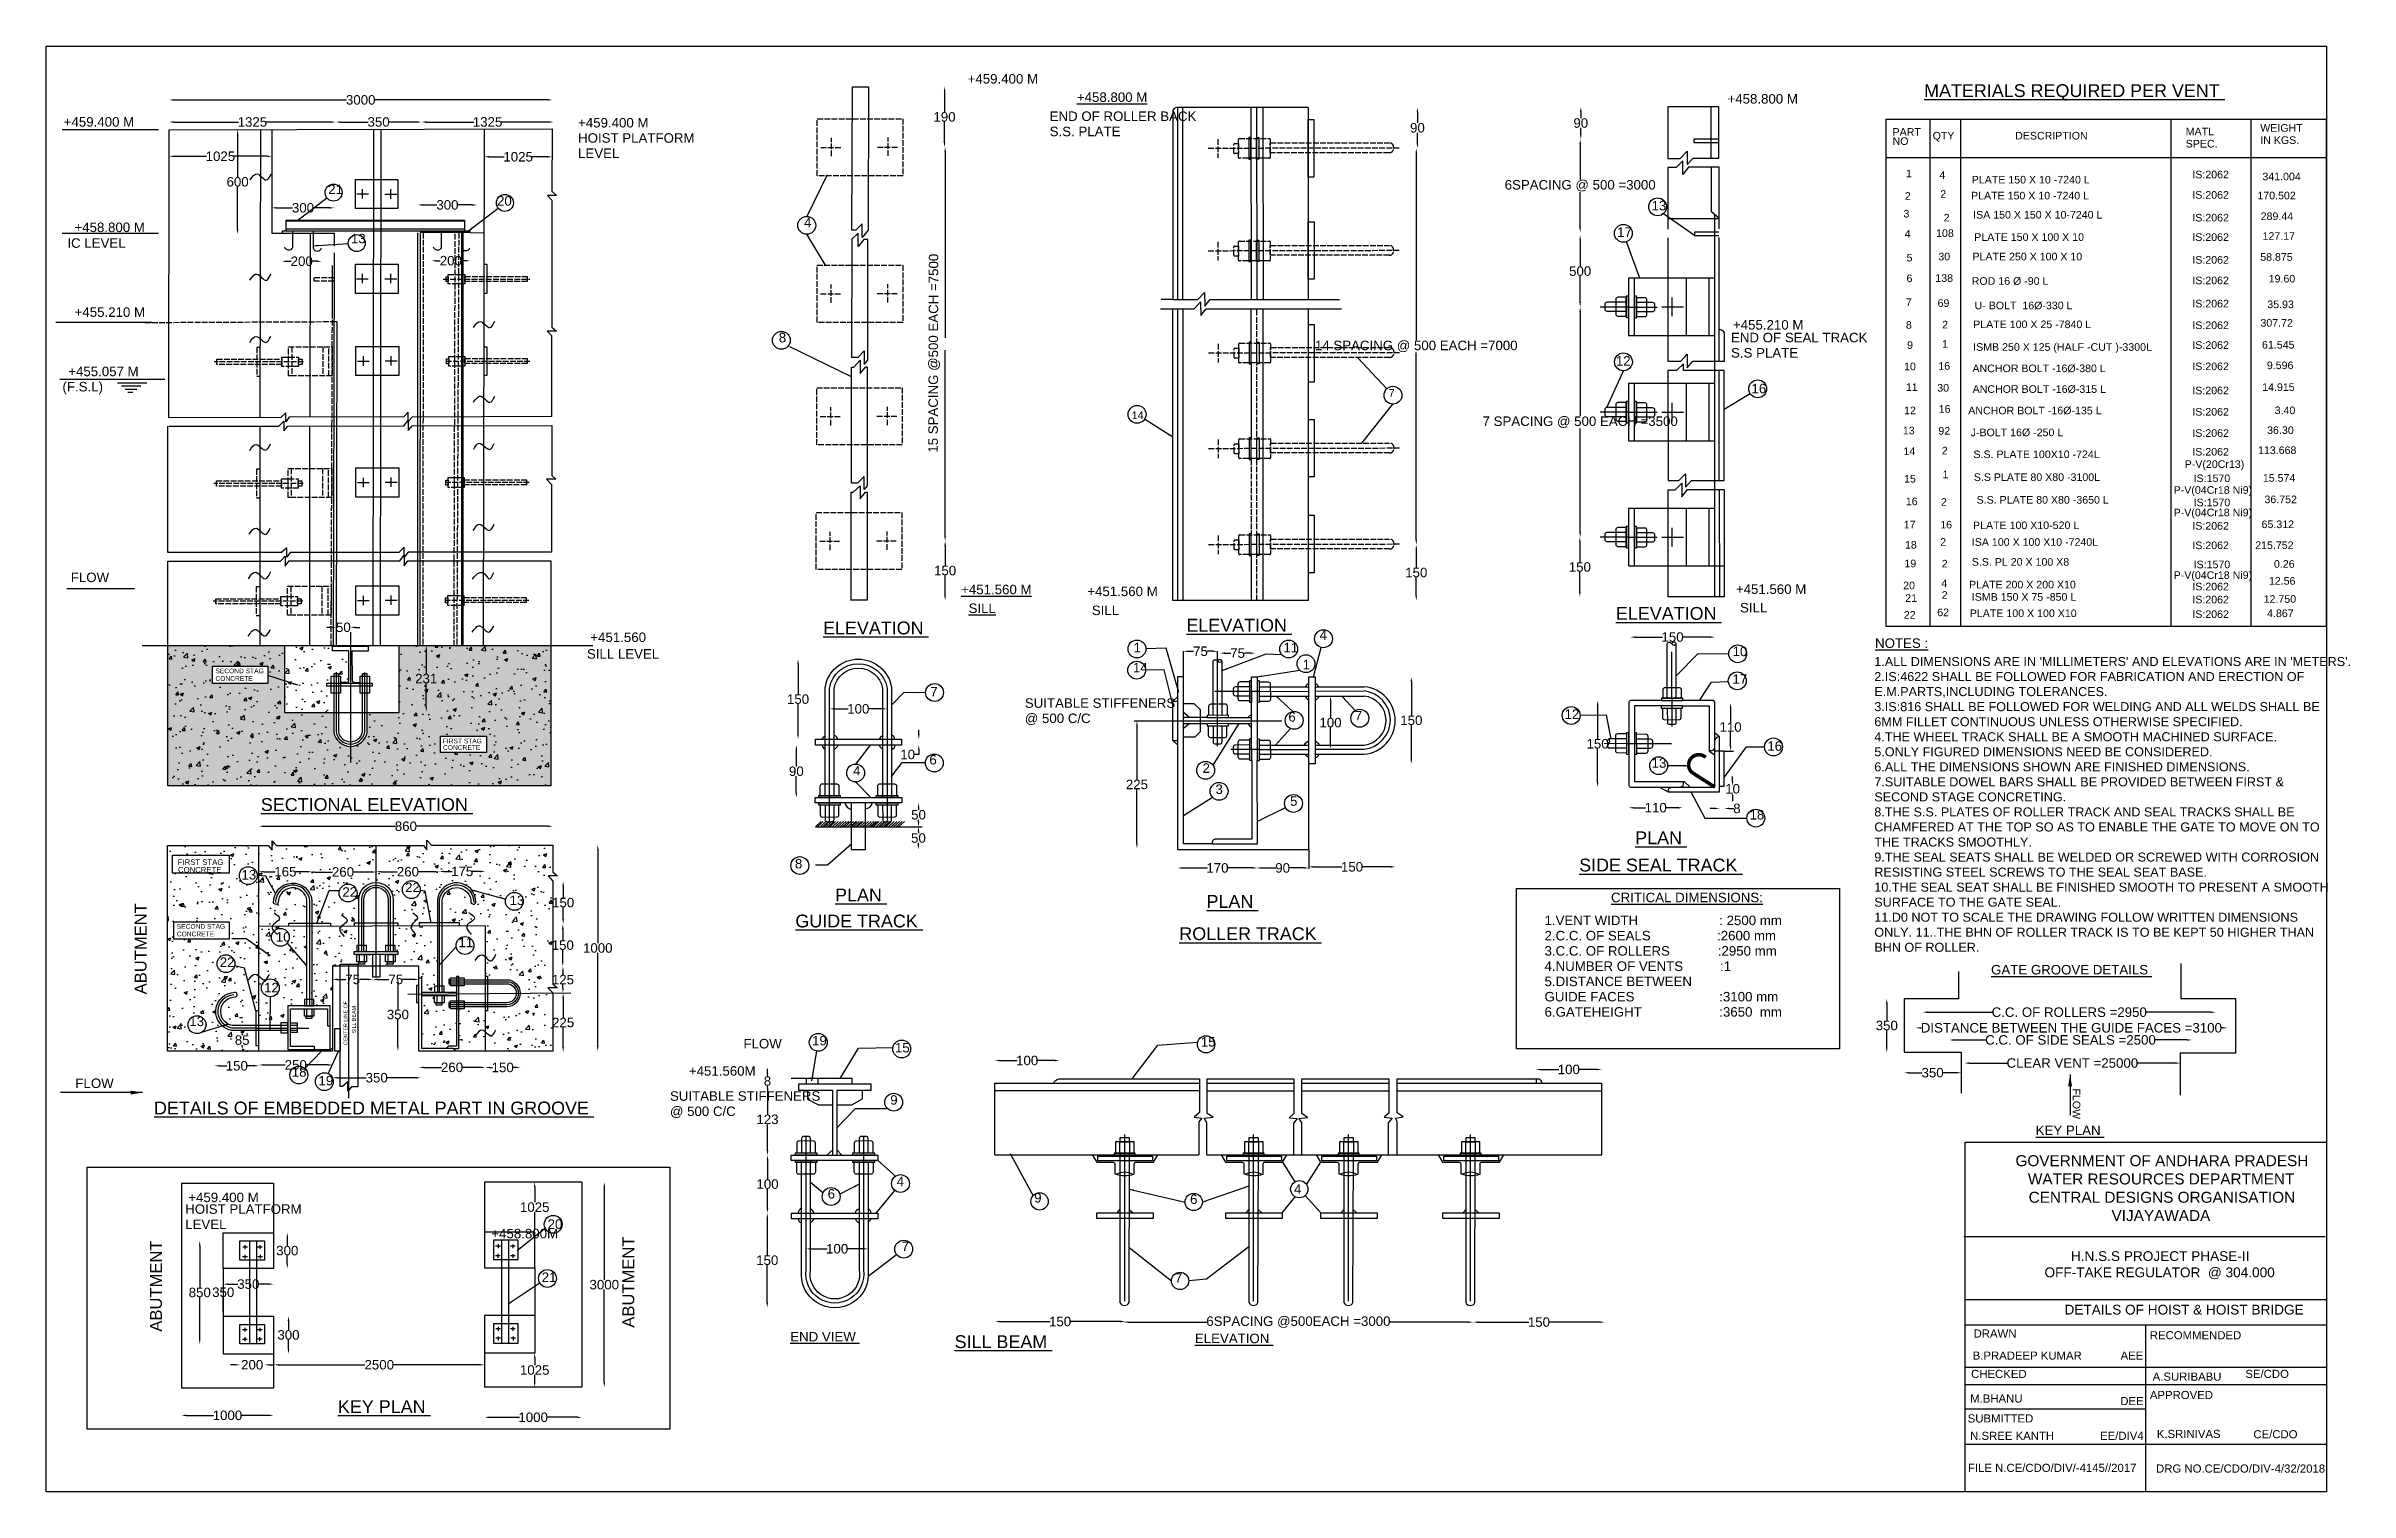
# Model space of a CAD drawing. Header units: inches. Extents: x 4075 to 8926, y 383 to 3428.
import ezdxf

# ---------------------------------------------------------------- set-up
doc = ezdxf.new("R2010")
doc.units = ezdxf.units.IN
doc.header["$MEASUREMENT"] = 0
doc.linetypes.add('ACAD_ISO02W100', pattern=[15, 12, -3])
doc.layers.add('DIMENSIONS', color=7, linetype='Continuous')
doc.layers.add('DIMENSIONS @ 1', color=7, linetype='Continuous')
doc.styles.add('Annotative', font='arial.ttf', dxfattribs={"height": 16})
doc.styles.get("Standard").update_dxf_attribs({"font": 'arial.ttf', "height": 20})
doc.dimstyles.get("Standard").update_dxf_attribs({"dimtxt": 20, "dimasz": 10, "dimexe": 0.18, "dimexo": 0.0625, "dimgap": 0.09, "dimtad": 0, "dimtih": 1, "dimtoh": 1, "dimdec": 4, "dimzin": 0, "dimdsep": 46, "dimtxsty": 'Standard', "dimcen": 0.09, "dimse1": 1, "dimse2": 1, "dimadec": 0, "dimazin": 0, "dimtfac": 1, "dimtdec": 4, "dimtofl": 0, "dimtmove": 0, "dimatfit": 3, "dimfxl": 1, "dimtolj": 1, "dimtzin": 0, "dimarcsym": 0})
pattern_1 = [(50, (0, 0), (71.726, -6.2752), [7.5, -82.5]), (355, (0, 0), (-13.8751, 75.2192), [6, -66]), (100.4514, (5.98, -0.52), (57.8509, 68.94395), [6.374, -70.1142]), (46.1842, (0, 20), (106.7241, -16.5519), [11.25, -123.75]), (96.6356, (8.89, 18.62), (93.4663, 97.4118), [9.561, -105.1713]), (351.1842, (0, 20), (93.4662, 97.4119), [9, -99]), (21, (10, 15), (59.6907, -40.2619), [7.5, -82.5]), (326, (10, 15), (24.3315, 72.515), [6, -66]), (71.4514, (14.974, 11.645), (84.0223, 32.25305), [6.374, -70.1142]), (37.5, (0, 0), (1.21599, 33.28939), [0, -65.2, 0, -67, 0, -66.25]), (7.5, (0, 0), (26.30695, 39.44117), [0, -38.2, 0, -63.7, 0, -25.25]), (327.5, (-22.3, 0), (53.38224, -2.25549), [0, -25, 0, -78, 0, -103.5]), (317.5, (-32.3, 0), (58.3186, 10.0105), [0, -32.5, 0, -51.8, 0, -73.5])]

msp = doc.modelspace()

# ---------------------------------------------------------------- texts
at = {"color": 0}
for s, height, p in [('+459.400 M', 20, (6015.29605, 3348.74008)), ('%%UMATERIALS REQUIRED PER VENT ', 27, (8029.40165, 3320.41417)), ('%%U+458.800 M', 20, (6245.34967, 3310.09938)), ('+458.800 M', 20, (7615.3099, 3306.59722)), ('+459.400 M', 20, (4111.98276, 3258.1183)), ('+459.400 M', 20, (5195.02058, 3256.31414)), ('S.S. PLATE ', 20, (6188.06554, 3237.92099)), ('END OF ROLLER BACK', 20, (6188.06554, 3270.04923)), ('HOIST PLATFORM', 20, (5195.02058, 3224.1859)), ('LEVEL', 20, (5195.02058, 3192.05766)), ('21', 20, (4668.9033, 3115.97463)), ('20', 20, (5024.31951, 3091.75575)), ('+458.800 M', 20, (4134.5994, 3036.06956)), ('4', 20, (5670.65216, 3046.20282)), ('13', 20, (7455.45054, 3081.70912)), ('IC LEVEL ', 20, (4119.65578, 3002.85516)), ('13', 20, (4716.70586, 3012.3712)), ('17', 20, (7382.91527, 3025.9036)), ('+455.210 M', 20, (4134.932, 2857.53015)), ('8', 20, (5617.6844, 2803.78649)), ('END OF SEAL TRACK', 20, (7622.7805, 2803.91672)), ('+455.210 M', 20, (7626.86169, 2830.72119)), ('12', 20, (7380.24758, 2754.77447)), ('S.S PLATE', 20, (7622.7805, 2771.78848)), ('(F.S.L)', 20, (4109.27911, 2700.49341)), ('+455.057 M', 20, (4121.46423, 2732.54172)), ('16', 20, (7665.79284, 2696.47304)), ('FLOW ', 20, (4126.81958, 2298.86855)), ('%%U+451.560 M', 20, (6001.60993, 2273.31652)), ('+451.560 M', 20, (6267.26325, 2269.39917)), ('+451.560 M', 20, (7632.92002, 2274.03913)), ('%%USILL', 20, (6017.25107, 2233.7733)), ('SILL', 20, (6276.85734, 2229.44598)), ('%%UELEVATION ', 27, (7380.49007, 2219.47984)), ('SILL', 20, (7641.65147, 2235.02613)), ('+451.560 ', 20, (5220.84525, 2172.76278)), ('%%UELEVATION ', 27, (5710.86176, 2188.87753)), ('%%UELEVATION ', 27, (6475.96438, 2194.5768)), ('4', 20, (6756.44839, 2177.31667)), ('SILL LEVEL ', 20, (5213.67835, 2137.74403)), ('1', 20, (6364.60448, 2151.12888)), ('11', 20, (6680.22344, 2151.12888)), ('1', 20, (6720.71794, 2115.41825)), ('10', 20, (7626.05414, 2142.95514)), ('SECOND STAG', 10, (4431.4411, 2106.8759)), ('CONCRETE', 10, (4431.4411, 2090.93488)), ('14', 20, (6363.41347, 2108.87131)), ('17', 20, (7625.80567, 2084.84229)), ('7', 20, (5936.77496, 2058.21949)), ('SUITABLE STIFFENERS', 20, (6135.73597, 2034.17556)), ('@ 500 C/C', 20, (6135.73597, 2002.04732)), ('6', 20, (6690.75757, 2005.14504)), ('7', 20, (6830.59585, 2007.69501)), ('12', 20, (7272.26152, 2010.80261)), ('CONCRETE', 10, (4910.68035, 1945.52641)), ('FIRST STAG', 10, (4910.24997, 1959.29914)), ('16', 20, (7699.2569, 1943.72761)), ('4', 20, (5774.16466, 1891.70726)), ('6', 20, (5934.77201, 1914.88744)), ('2', 20, (6509.98259, 1897.20952)), ('13', 20, (7455.56137, 1908.01891)), ('%%USECTIONAL ELEVATION ', 27, (4527.06899, 1816.958)), ('3', 20, (6537.21621, 1852.62746)), ('5', 20, (6694.18989, 1827.87988)), ('18', 20, (7661.69894, 1798.96333)), ('%%UPLAN ', 27, (7420.95104, 1746.93689)), ('CONCRETE', 11.671472, (4352.56428, 1687.27856)), ('FIRST STAG', 11.671472, (4352.06195, 1703.35336)), ('8', 20, (5651.68312, 1696.0498)), ('%%USIDE SEAL TRACK ', 27, (7302.9824, 1689.52317)), ('%%UPLAN ', 27, (5736.26737, 1626.48356)), ('%%UPLAN ', 27, (6518.29861, 1612.92589)), ('%%UCRITICAL DIMENSIONS:', 20, (7370.0407, 1624.8035)), ('SECOND STAG', 10, (4350.18, 1568.79506)), ('CONCRETE', 10, (4350.18, 1552.85404)), ('%%UGUIDE TRACK ', 27, (5652.57338, 1571.70826)), ('%%UROLLER TRACK ', 27, (6460.99332, 1544.91362)), ('%%UGATE GROOVE DETAILS ', 20, (8170.30479, 1472.65783)), ('FLOW', 20, (5543.2284, 1316.82113)), ('19', 20, (5687.73606, 1323.39)), ('15', 20, (5862.18893, 1308.45258)), ('15', 20, (6506.3215, 1320.6647)), ('+451.560M', 20, (5428.27298, 1259.42441)), ('FLOW ', 20, (4136.54528, 1233.52582)), ('SUITABLE STIFFENERS', 20, (5388.50041, 1206.63175)), ('9', 20, (5852.32652, 1198.37614)), ('%%UDETAILS OF EMBEDDED METAL PART IN GROOVE ', 27, (4302.0845, 1177.88643)), ('@ 500 C/C   ', 20, (5388.50041, 1174.50351)), ('6', 20, (5720.59925, 1000.70162)), ('4', 20, (5865.84251, 1026.57489)), ('4', 20, (6702.61169, 1010.77983)), ('HOIST PLATFORM', 20, (4367.74677, 968.56662)), ('+459.400 M', 20, (4374.24926, 993.16955)), ('9', 20, (6155.39209, 992.39884)), ('6', 20, (6483.76212, 989.18657)), ('LEVEL', 20, (4367.74677, 936.43838)), ('20', 20, (5130.88452, 936.85997)), ('7', 20, (5876.38043, 890.23559)), ('21', 20, (5118.46641, 825.15887)), ('7', 20, (6451.65366, 823.42421)), ('%%UEND VIEW ', 20, (5641.72602, 699.84777)), ('%%USILL BEAM ', 27, (5987.92183, 685.80144)), ('%%UELEVATION ', 20, (6493.77054, 696.18084)), ('%%UKEY PLAN ', 27, (4689.40426, 548.96339))]:
    msp.add_text(s, height=height, dxfattribs=at).set_placement(p)
for p in [(4286.35825, 1430.77233), (4318.69145, 720.40915), (5313.36585, 728.72541)]:
    msp.add_text('ABUTMENT ', height=25, rotation=90, dxfattribs=at).set_placement(p)
at = {"layer": 'DIMENSIONS', "color": 0}
for s, height, p in [('%%UNOTES :', 20, (7926.0387, 2160.27684)), ('13', 20, (4486.26316, 1672.5457)), ('22', 20, (4698.69662, 1636.29669)), ('22', 20, (4830.81989, 1646.00625)), ('13', 20, (5050.62079, 1618.77878)), ('10', 20, (4558.57219, 1541.76342)), ('2.C.C. OF SEALS                  :2600 mm', 20, (7230.04691, 1544.38462)), ('1.VENT WIDTH                      : 2500 mm', 20, (7230.04691, 1576.51286)), ('22', 20, (4440.49484, 1488.40156)), ('11', 20, (4943.10873, 1530.09818)), ('3.C.C. OF ROLLERS             :2950 mm', 20, (7230.04691, 1512.25638)), ('4.NUMBER OF VENTS          :1', 20, (7230.04691, 1480.12814)), ('5.DISTANCE BETWEEN', 20, (7230.04691, 1447.9999)), ('12', 20, (4533.92996, 1435.03969)), ('GUIDE FACES                       :3100 mm', 20, (7230.04691, 1415.87166)), ('13', 20, (4376.4362, 1363.8838)), ('6.GATEHEIGHT                     :3650  mm', 20, (7230.04691, 1383.74342)), ('18', 20, (4592.23642, 1257.34871)), ('19', 20, (4648.39387, 1239.04667)), ('%%UKEY PLAN ', 20, (8264.28283, 1134.32037)), ('+458.800M', 20, (5012.38727, 916.93661)), ('DETAILS OF HOIST & HOIST BRIDGE ', 20.5319241, (8324.96326, 756.48967)), ('DRAWN', 17.109937, (8133.51219, 707.92858)), ('RECOMMENDED ', 17.1099367, (8504.58176, 704.31664)), ('CHECKED ', 17.109937, (8128.29435, 622.80286)), ('B.PRADEEP KUMAR', 17.1099367, (8131.54924, 661.49772)), ('AEE', 17.109937, (8443.00499, 661.49772)), ('A.SURIBABU', 17.109937, (8510.59858, 617.16473)), ('SE/CDO', 17.109937, (8705.78818, 623.00986)), ('M.BHANU', 17.109937, (8126.33269, 571.01182)), ('DEE', 17.109937, (8442.36868, 565.78018)), ('APPROVED ', 17.109937, (8504.75022, 578.44073)), ('SUBMITTED', 17.109937, (8121.09626, 529.12954)), ('N.SREE KANTH ', 17.1099367, (8126.33081, 492.50801)), ('EE/DIV4', 17.109937, (8399.83607, 492.50801)), ('K.SRINIVAS ', 17.1099367, (8519.38621, 496.5281)), ('CE/CDO', 17.109937, (8722.67037, 495.77952)), ('FILE N.CE/CDO/DIV/-4145//2017', 17.1099367, (8121.72821, 425.06322)), ('DRG NO.CE/CDO/DIV-4/32/2018', 17.1099367, (8517.76064, 423.56166))]:
    msp.add_text(s, height=height, dxfattribs=at).set_placement(p)
for s, height, rotation, p in [('CENTER LINE OF ', 8, 90, (4709.37643, 1324.14102)), ('SILL BEAM', 8, 90, (4727.06161, 1348.44463)), ('FLOW', 16, 270, (8342.24204, 1232.56973))]:
    msp.add_text(s, height=height, rotation=rotation, dxfattribs=at).set_placement(p)
at = {"layer": 'DIMENSIONS', "color": 0, "insert": (5945.02334, 2780.8782), "char_height": 20, "attachment_point": 5, "rotation": 89.85069977}
msp.add_mtext('\\A1;15 SPACING @500 EACH =7500', dxfattribs=at)
at = {"layer": 'DIMENSIONS', "color": 0, "insert": (7924.42923, 2141.13422), "char_height": 19, "width": 969.2185684, "attachment_point": 1, "style": 'Annotative'}
msp.add_mtext("1.ALL DIMENSIONS ARE IN 'MILLIMETERS' AND ELEVATIONS ARE IN 'METERS'.\\P2.IS:4622 SHALL BE FOLLOWED FOR FABRICATION AND ERECTION OF E.M.PARTS,INCLUDING TOLERANCES. \\P3.IS:816 SHALL BE FOLLOWED FOR WELDING AND ALL WELDS SHALL BE 6MM FILLET CONTINUOUS UNLESS OTHERWISE SPECIFIED. \\P4.THE WHEEL TRACK SHALL BE A SMOOTH MACHINED SURFACE. \\P5.ONLY FIGURED DIMENSIONS NEED BE CONSIDERED. \\P6.ALL THE DIMENSIONS SHOWN ARE FINISHED DIMENSIONS. \\P7.SUITABLE DOWEL BARS SHALL BE PROVIDED BETWEEN FIRST & SECOND STAGE CONCRETING. \\P8.THE S.S. PLATES OF ROLLER TRACK AND SEAL TRACKS SHALL BE CHAMFERED AT THE TOP SO AS TO ENABLE THE GATE TO MOVE ON TO THE TRACKS SMOOTHLY. \\P9.THE SEAL SEATS SHALL BE WELDED OR SCREWED WITH CORROSION RESISTING STEEL SCREWS TO THE SEAL SEAT BASE.\\P10.THE SEAL SEAT SHALL BE FINISHED SMOOTH TO PRESENT A SMOOTH SURFACE TO THE GATE SEAL. \\P11.D0 NOT TO SCALE THE DRAWING FOLLOW WRITTEN DIMENSIONS ONLY. 11..THE BHN OF ROLLER TRACK IS TO BE KEPT 50 HIGHER THAN BHN OF ROLLER. ", dxfattribs=at)
at = {"layer": 'DIMENSIONS', "color": 0, "attachment_point": 1}
for s, insert, char_height, width in [('\\pi27.246;GOVERNMENT OF ANDHARA PRADESH \\P\\pi53.409;WATER RESOURCES DEPARTMENT  \\P\\pi54.993;CENTRAL DESIGNS ORGANISATION \\P\\pi229.51;VIJAYAWADA', (8194.45342, 1092.01065), 23.0984146, 666.931263), ('\\pi56.869;H.N.S.S PROJECT PHASE-II \\P\\pi1.3795;OFF-TAKE REGULATOR  @ 304.000', (8281.41338, 889.80171), 20.5319241, 484.9931773)]:
    msp.add_mtext(s, dxfattribs=dict(at, insert=insert, char_height=char_height, width=width))
at = {"layer": 'DIMENSIONS @ 1', "color": 0, "style": 'Annotative'}
for s, p in [('PART', (7962.86902, 3238.89491)), ('MATL', (8580.19818, 3239.84308)), ('WEIGHT ', (8737.15486, 3247.42657)), ('NO ', (7962.86902, 3219.61796)), ('QTY', (8047.27402, 3231.02408)), ('DESCRIPTION ', (8221.02631, 3231.02408)), ('SPEC.', (8580.19818, 3214.14049)), ('IN KGS.', (8737.15486, 3221.72397)), ('1', (7991.13028, 3151.40329)), ('4', (8061.54119, 3148.07422)), ('PLATE 150 X 10 -7240 L', (8129.64131, 3138.3742)), ('IS:2062', (8594.10816, 3149.25431)), ('341.004', (8741.64985, 3145.02789)), ('2', (7988.71841, 3103.99597)), ('2', (8063.28626, 3108.47624)), ('PLATE 150 X 10 -7240 L', (8128.14826, 3104.79913)), ('IS:2062', (8594.10816, 3106.35941)), ('170.502', (8731.114, 3105.01394)), ('3', (7985.85838, 3066.77208)), ('2', (8070.44569, 3058.38802)), ('ISA 150 X 150 X 10-7240 L', (8132.62743, 3064.50904)), ('IS:2062', (8594.10816, 3058.37209)), ('289.44', (8738.03755, 3061.38972)), ('4', (7988.43106, 3024.34654)), ('108', (8054.53585, 3025.79092)), ('PLATE 150 X 100 X 10', (8134.867, 3017.50394)), ('IS:2062', (8594.10816, 3017.46488)), ('127.17', (8741.94501, 3019.75968)), ('5', (7992.29005, 2974.20727)), ('30', (8059.3088, 2976.49777)), ('PLATE 250 X 100 X 10', (8131.13437, 2976.46774)), ('IS:2062', (8594.10816, 2969.47757)), ('58.875', (8737.05691, 2975.63891)), ('6', (7992.29005, 2930.4961)), ('138', (8052.94486, 2931.17985)), ('ROD 16 Ø -90 L', (8129.64131, 2924.98596)), ('IS:2062', (8594.10816, 2926.21032)), ('19.60', (8754.87752, 2929.90868)), ('7', (7991.00374, 2880.35684)), ('69', (8057.72013, 2878.48304)), ('U- BOLT  16Ø-330 L', (8135.61354, 2873.50419)), ('IS:2062', (8594.10816, 2877.43633)), ('35.93', (8751.98205, 2875.81924)), ('8', (7990.99872, 2832.5183)), ('2', (8067.26605, 2833.16514)), ('PLATE 100 X 25 -7840 L', (8132.63108, 2833.7551)), ('IS:2062', (8594.10816, 2831.80905)), ('307.72', (8737.5329, 2836.82821)), ('9', (7993.57139, 2790.09276)), ('1', (8067.26605, 2792.61753)), ('ISMB 250 X 125 (HALF -CUT )-3300L', (8132.63108, 2786.00388)), ('IS:2062', (8594.10816, 2790.11516)), ('61.545', (8740.79638, 2790.7048)), ('10', (7987.1397, 2745.09598)), ('11', (7990.99872, 2701.38482)), ('16', (8059.30023, 2746.18098)), ('ANCHOR BOLT -16Ø-380 L', (8131.1198, 2741.03774)), ('IS:2062', (8594.10816, 2745.27455)), ('14.915', (8741.17616, 2701.51032)), ('9.596', (8751.04995, 2747.43599)), ('7', (6901.96988, 2689.30329)), ('12', (7987.1397, 2652.53117)), ('30', (8056.91377, 2700.06802)), ('16', (8060.09574, 2655.54516)), ('ANCHOR BOLT -16Ø-135 L', (8122.25285, 2652.23285)), ('ANCHOR BOLT -16Ø-315 L', (8131.47629, 2697.48647)), ('IS:2062', (8594.10816, 2694.45594)), ('3.40', (8767.41142, 2652.67585)), ('14', (6360.851, 2642.31059)), ('13', (7984.56704, 2610.10563)), ('92', (8059.30023, 2609.4322)), ('J-BOLT 16Ø -250 L', (8127.28382, 2606.14119)), ('IS:2062', (8594.10816, 2649.61533)), ('IS:2062', (8594.10816, 2604.77473)), ('36.30', (8751.62921, 2610.89749)), ('14', (7985.85338, 2566.39447)), ('2', (8066.46121, 2567.76475)), ('S.S. PLATE 100X10 -724L', (8133.15328, 2560.04953)), ('IS:2062', (8594.10816, 2565.44087)), ('113.668', (8732.43461, 2568.69282)), ('15', (7987.1397, 2508.54147)), ('1', (8068.05219, 2517.67653)), ('S.S PLATE 80 X80 -3100L', (8133.99917, 2511.92272)), ('P-V(20Cr13)', (8578.02678, 2539.3468)), ('IS:1570', (8596.86075, 2509.50267)), ('15.574', (8742.63916, 2510.24298)), ('16', (7990.93241, 2460.8886)), ('2', (8064.87024, 2459.6378)), ('S.S. PLATE 80 X80 -3650 L', (8139.86865, 2464.15501)), ('P-V(04Cr18 Ni9)', (8554.7827, 2484.93696)), ('IS:1570', (8596.86075, 2458.66809)), ('36.752', (8745.99914, 2465.13567)), ('17', (7986.49508, 2412.10492)), ('16', (8063.27924, 2411.93474)), ('PLATE 100 X10-520 L', (8132.32218, 2410.52108)), ('P-V(04Cr18 Ni9)', (8554.7827, 2437.50481)), ('IS:2062', (8594.10816, 2409.42526)), ('65.312', (8739.94502, 2412.64935)), ('18', (7989.01954, 2369.44953)), ('2', (8063.27924, 2375.36239)), ('ISA 100 X 100 X10 -7240L', (8129.80671, 2375.32382)), ('IS:2062', (8594.10816, 2368.34277)), ('215.752', (8726.49209, 2368.61545)), ('19', (7987.75173, 2330.16916)), ('2', (8066.44566, 2329.72335)), ('S.S. PL 20 X 100 X8', (8129.80671, 2333.42231)), ('IS:1570', (8596.86075, 2328.08449)), ('0.26', (8765.95468, 2329.14112)), ('20', (7985.21178, 2283.87494)), ('4', (8065.65017, 2288.38069)), ('PLATE 200 X 200 X10', (8123.93722, 2285.65459)), ('P-V(04Cr18 Ni9)', (8554.7827, 2305.60939)), ('IS:2062', (8594.10816, 2281.53571)), ('12.56', (8755.34731, 2293.52018)), ('22', (7986.47961, 2221.78662)), ('21', (7989.64914, 2257.26565)), ('62', (8056.89977, 2227.16176)), ('2', (8066.44566, 2263.73411)), ('PLATE 100 X 100 X10', (8125.61422, 2225.31643)), ('ISMB 150 X 75 -850 L', (8129.80671, 2259.67567)), ('IS:2062', (8594.10816, 2254.14739)), ('IS:2062', (8594.10816, 2223.33553)), ('12.750', (8744.31566, 2255.35489)), ('4.867', (8751.52868, 2225.24672))]:
    msp.add_text(s, height=16, dxfattribs=at).set_placement(p)

# ---------------------------------------------------------------- blocks, each defined once
blk = doc.blocks.new('*D1')
at = {"color": 0, "lineweight": -2, "transparency": 16777216}
for p, q in [((4344, 3314.3), (4707.4, 3314.3)), ((5130.7, 3314.3), (4767.3, 3314.3))]:
    blk.add_line(p, q, dxfattribs=at)
at = {"color": 0, "transparency": 16777216}
for points in [[(4344, 3315.9), (4344, 3312.6), (4334, 3314.3)], [(5130.7, 3315.9), (5130.7, 3312.6), (5140.7, 3314.3)]]:
    blk.add_solid(points, dxfattribs=at)
at = {"layer": 'Defpoints', "color": 0, "transparency": 16777216}
for p in [(5140.7, 3314.3), (4334, 3251.2), (5140.7, 3253.4)]:
    blk.add_point(p, dxfattribs=at)
at = {"color": 0, "transparency": 16777216, "insert": (4737.3, 3314.3), "char_height": 20, "attachment_point": 5}
blk.add_mtext('\\A1;3000', dxfattribs=at)
blk = doc.blocks.new('*D2')
at = {"layer": 'Defpoints', "color": 0, "transparency": 16777216}
for p in [(4334, 3267.8), (4334, 3252.6), (4684.6, 3252.1)]:
    blk.add_point(p, dxfattribs=at)
at = {"layer": 'DIMENSIONS', "color": 0, "lineweight": -2, "transparency": 16777216}
for p, q in [((4344, 3267.8), (4480.2, 3267.8)), ((4674.6, 3267.8), (4538.3, 3267.8))]:
    blk.add_line(p, q, dxfattribs=at)
at = {"layer": 'DIMENSIONS', "color": 0, "transparency": 16777216}
for points in [[(4344, 3269.4), (4344, 3266.1), (4334, 3267.8)], [(4674.6, 3269.4), (4674.6, 3266.1), (4684.6, 3267.8)]]:
    blk.add_solid(points, dxfattribs=at)
at = {"layer": 'DIMENSIONS', "color": 0, "transparency": 16777216, "insert": (4509.3, 3267.8), "char_height": 20, "attachment_point": 5}
blk.add_mtext('\\A1;1325', dxfattribs=at)
blk = doc.blocks.new('*D3')
at = {"layer": 'Defpoints', "color": 0, "transparency": 16777216}
for p in [(4684.6, 3267.8), (4865.5, 3267.8), (4865.5, 3267.8)]:
    blk.add_point(p, dxfattribs=at)
at = {"layer": 'DIMENSIONS', "color": 0, "lineweight": -2, "transparency": 16777216}
for p, q in [((4694.6, 3267.8), (4752.9, 3267.8)), ((4855.5, 3267.8), (4797.2, 3267.8))]:
    blk.add_line(p, q, dxfattribs=at)
at = {"layer": 'DIMENSIONS', "color": 0, "transparency": 16777216}
for points in [[(4694.6, 3269.4), (4694.6, 3266.1), (4684.6, 3267.8)], [(4855.5, 3269.4), (4855.5, 3266.1), (4865.5, 3267.8)]]:
    blk.add_solid(points, dxfattribs=at)
at = {"layer": 'DIMENSIONS', "color": 0, "transparency": 16777216, "insert": (4775, 3267.8), "char_height": 20, "attachment_point": 5}
blk.add_mtext('\\A1;350', dxfattribs=at)
blk = doc.blocks.new('*D4')
at = {"layer": 'Defpoints', "color": 0, "transparency": 16777216}
for p in [(4865.5, 3267.8), (5143.2, 3267.8), (5143.2, 3267.8)]:
    blk.add_point(p, dxfattribs=at)
at = {"layer": 'DIMENSIONS', "color": 0, "lineweight": -2, "transparency": 16777216}
for p, q in [((4875.5, 3267.8), (4975.3, 3267.8)), ((5133.2, 3267.8), (5033.4, 3267.8))]:
    blk.add_line(p, q, dxfattribs=at)
at = {"layer": 'DIMENSIONS', "color": 0, "transparency": 16777216}
for points in [[(4875.5, 3269.4), (4875.5, 3266.1), (4865.5, 3267.8)], [(5133.2, 3269.4), (5133.2, 3266.1), (5143.2, 3267.8)]]:
    blk.add_solid(points, dxfattribs=at)
at = {"layer": 'DIMENSIONS', "color": 0, "transparency": 16777216, "insert": (5004.4, 3267.8), "char_height": 20, "attachment_point": 5}
blk.add_mtext('\\A1;1325', dxfattribs=at)
blk = doc.blocks.new('*D5')
at = {"layer": 'Defpoints', "color": 0, "transparency": 16777216}
for p in [(4997.2, 3187.6), (5140.3, 3194.5), (5140.3, 3187.9)]:
    blk.add_point(p, dxfattribs=at)
at = {"layer": 'DIMENSIONS', "color": 0, "lineweight": -2, "transparency": 16777216}
for p, q in [((5007.2, 3194.5), (5039.7, 3194.5)), ((5130.3, 3194.5), (5097.9, 3194.5))]:
    blk.add_line(p, q, dxfattribs=at)
at = {"layer": 'DIMENSIONS', "color": 0, "transparency": 16777216}
for points in [[(5007.2, 3196.2), (5007.2, 3192.9), (4997.2, 3194.5)], [(5130.3, 3196.2), (5130.3, 3192.9), (5140.3, 3194.5)]]:
    blk.add_solid(points, dxfattribs=at)
at = {"layer": 'DIMENSIONS', "color": 0, "transparency": 16777216, "insert": (5068.8, 3194.5), "char_height": 20, "attachment_point": 5}
blk.add_mtext('\\A1;1025', dxfattribs=at)
blk = doc.blocks.new('*D6')
at = {"layer": 'Defpoints', "color": 0, "transparency": 16777216}
for p in [(4333.9, 3195.6), (4549.9, 3195.6), (4549.9, 3195.6)]:
    blk.add_point(p, dxfattribs=at)
at = {"layer": 'DIMENSIONS', "color": 0, "lineweight": -2, "transparency": 16777216}
for p, q in [((4343.9, 3195.6), (4412.8, 3195.6)), ((4539.9, 3195.6), (4471, 3195.6))]:
    blk.add_line(p, q, dxfattribs=at)
at = {"layer": 'DIMENSIONS', "color": 0, "transparency": 16777216}
for points in [[(4343.9, 3197.3), (4343.9, 3193.9), (4333.9, 3195.6)], [(4539.9, 3197.3), (4539.9, 3193.9), (4549.9, 3195.6)]]:
    blk.add_solid(points, dxfattribs=at)
at = {"layer": 'DIMENSIONS', "color": 0, "transparency": 16777216, "insert": (4441.9, 3195.6), "char_height": 20, "attachment_point": 5}
blk.add_mtext('\\A1;1025', dxfattribs=at)
blk = doc.blocks.new('*D7')
at = {"layer": 'Defpoints', "color": 0, "transparency": 16777216}
for p in [(4526.2, 3251.7), (4478.1, 3031.8), (4525.8, 3031.8)]:
    blk.add_point(p, dxfattribs=at)
at = {"layer": 'DIMENSIONS', "color": 0, "lineweight": -2, "transparency": 16777216}
for p, q in [((4478.1, 3241.7), (4478.1, 3152.1)), ((4478.1, 3041.8), (4478.1, 3131.5))]:
    blk.add_line(p, q, dxfattribs=at)
at = {"layer": 'DIMENSIONS', "color": 0, "transparency": 16777216}
for points in [[(4476.4, 3241.7), (4479.7, 3241.7), (4478.1, 3251.7)], [(4476.4, 3041.8), (4479.7, 3041.8), (4478.1, 3031.8)]]:
    blk.add_solid(points, dxfattribs=at)
at = {"layer": 'DIMENSIONS', "color": 0, "transparency": 16777216, "insert": (4478.1, 3141.8), "char_height": 20, "attachment_point": 5}
blk.add_mtext('\\A1;600', dxfattribs=at)
blk = doc.blocks.new('*D8')
at = {"layer": 'Defpoints', "color": 0, "transparency": 16777216}
for p in [(4681.6, 3087.1), (4549.9, 3033.7), (4681.6, 3033.7)]:
    blk.add_point(p, dxfattribs=at)
at = {"layer": 'DIMENSIONS', "color": 0, "lineweight": -2, "transparency": 16777216}
for p, q in [((4559.9, 3087.1), (4593.6, 3087.1)), ((4671.6, 3087.1), (4637.9, 3087.1))]:
    blk.add_line(p, q, dxfattribs=at)
at = {"layer": 'DIMENSIONS', "color": 0, "transparency": 16777216}
for points in [[(4559.9, 3088.8), (4559.9, 3085.4), (4549.9, 3087.1)], [(4671.6, 3088.8), (4671.6, 3085.4), (4681.6, 3087.1)]]:
    blk.add_solid(points, dxfattribs=at)
at = {"layer": 'DIMENSIONS', "color": 0, "transparency": 16777216, "insert": (4615.8, 3087.1), "char_height": 20, "attachment_point": 5}
blk.add_mtext('\\A1;300', dxfattribs=at)
blk = doc.blocks.new('*D9')
at = {"layer": 'Defpoints', "color": 0, "transparency": 16777216}
for p in [(4857.8, 3093.2), (4857.8, 3034.7), (4982, 3034.8)]:
    blk.add_point(p, dxfattribs=at)
at = {"layer": 'DIMENSIONS', "color": 0, "lineweight": -2, "transparency": 16777216}
for p, q in [((4867.8, 3093.2), (4897.8, 3093.2)), ((4972, 3093.2), (4942.1, 3093.2))]:
    blk.add_line(p, q, dxfattribs=at)
at = {"layer": 'DIMENSIONS', "color": 0, "transparency": 16777216}
for points in [[(4867.8, 3094.9), (4867.8, 3091.5), (4857.8, 3093.2)], [(4972, 3094.9), (4972, 3091.5), (4982, 3093.2)]]:
    blk.add_solid(points, dxfattribs=at)
at = {"layer": 'DIMENSIONS', "color": 0, "transparency": 16777216, "insert": (4919.9, 3093.2), "char_height": 20, "attachment_point": 5}
blk.add_mtext('\\A1;300', dxfattribs=at)
blk = doc.blocks.new('*D10')
at = {"layer": 'Defpoints', "color": 0, "transparency": 16777216}
for p in [(4886.5, 2977.7), (4967.7, 2977.7), (4967.7, 2975.7)]:
    blk.add_point(p, dxfattribs=at)
at = {"layer": 'DIMENSIONS', "color": 0, "lineweight": -2, "transparency": 16777216}
for p, q in [((4896.5, 2975.7), (4904.8, 2975.7)), ((4957.7, 2975.7), (4949.4, 2975.7))]:
    blk.add_line(p, q, dxfattribs=at)
at = {"layer": 'DIMENSIONS', "color": 0, "transparency": 16777216}
for points in [[(4896.5, 2977.3), (4896.5, 2974), (4886.5, 2975.7)], [(4957.7, 2977.3), (4957.7, 2974), (4967.7, 2975.7)]]:
    blk.add_solid(points, dxfattribs=at)
at = {"layer": 'DIMENSIONS', "color": 0, "transparency": 16777216, "insert": (4927.1, 2975.7), "char_height": 20, "attachment_point": 5}
blk.add_mtext('\\A1;200', dxfattribs=at)
blk = doc.blocks.new('*D11')
at = {"layer": 'Defpoints', "color": 0, "transparency": 16777216}
for p in [(4571.2, 2973.2), (4654.9, 2974.5), (4654.9, 2973.2)]:
    blk.add_point(p, dxfattribs=at)
at = {"layer": 'DIMENSIONS', "color": 0, "lineweight": -2, "transparency": 16777216}
for p, q in [((4581.2, 2974.5), (4590.7, 2974.5)), ((4644.9, 2974.5), (4635.4, 2974.5))]:
    blk.add_line(p, q, dxfattribs=at)
at = {"layer": 'DIMENSIONS', "color": 0, "transparency": 16777216}
for points in [[(4581.2, 2976.2), (4581.2, 2972.8), (4571.2, 2974.5)], [(4644.9, 2976.2), (4644.9, 2972.8), (4654.9, 2974.5)]]:
    blk.add_solid(points, dxfattribs=at)
at = {"layer": 'DIMENSIONS', "color": 0, "transparency": 16777216, "insert": (4613.1, 2974.5), "char_height": 20, "attachment_point": 5}
blk.add_mtext('\\A1;200', dxfattribs=at)
blk = doc.blocks.new('*D12')
at = {"layer": 'Defpoints', "color": 0, "transparency": 16777216}
for p in [(4715.7, 2203.6), (4685.9, 2181.4), (4715.7, 2181.4)]:
    blk.add_point(p, dxfattribs=at)
at = {"layer": 'DIMENSIONS', "color": 0, "lineweight": -2, "transparency": 16777216}
for p, q in [((4675.9, 2203.6), (4665.9, 2203.6)), ((4725.7, 2203.6), (4735.7, 2203.6))]:
    blk.add_line(p, q, dxfattribs=at)
at = {"layer": 'DIMENSIONS', "color": 0, "transparency": 16777216}
for points in [[(4675.9, 2205.3), (4675.9, 2202), (4685.9, 2203.6)], [(4725.7, 2205.3), (4725.7, 2202), (4715.7, 2203.6)]]:
    blk.add_solid(points, dxfattribs=at)
at = {"layer": 'DIMENSIONS', "color": 0, "transparency": 16777216, "insert": (4700.8, 2203.6), "char_height": 20, "attachment_point": 5}
blk.add_mtext('\\A1;50', dxfattribs=at)
blk = doc.blocks.new('*D13')
at = {"layer": 'Defpoints', "color": 0, "transparency": 16777216}
for p in [(4879.1, 2165.2), (4875.3, 2026.1), (4879.1, 2026.1)]:
    blk.add_point(p, dxfattribs=at)
at = {"layer": 'DIMENSIONS', "color": 0, "lineweight": -2, "transparency": 16777216}
for p, q in [((4875.3, 2155.2), (4875.3, 2106)), ((4875.3, 2036.1), (4875.3, 2085.4))]:
    blk.add_line(p, q, dxfattribs=at)
at = {"layer": 'DIMENSIONS', "color": 0, "transparency": 16777216}
for points in [[(4873.6, 2155.2), (4877, 2155.2), (4875.3, 2165.2)], [(4873.6, 2036.1), (4877, 2036.1), (4875.3, 2026.1)]]:
    blk.add_solid(points, dxfattribs=at)
at = {"layer": 'DIMENSIONS', "color": 0, "transparency": 16777216, "insert": (4875.3, 2095.7), "char_height": 20, "attachment_point": 5}
blk.add_mtext('\\A1;231', dxfattribs=at)
blk = doc.blocks.new('*D14')
at = {"layer": 'Defpoints', "color": 0, "transparency": 16777216}
for p in [(5789.8, 3342.1), (5728.5, 3214.9), (5966.6, 3214.9)]:
    blk.add_point(p, dxfattribs=at)
at = {"layer": 'DIMENSIONS', "color": 0, "lineweight": -2, "transparency": 16777216}
for p, q in [((5966.6, 3332.1), (5966.6, 3288.8)), ((5966.6, 3224.9), (5966.6, 3268.2))]:
    blk.add_line(p, q, dxfattribs=at)
at = {"layer": 'DIMENSIONS', "color": 0, "transparency": 16777216}
for points in [[(5965, 3332.1), (5968.3, 3332.1), (5966.6, 3342.1)], [(5965, 3224.9), (5968.3, 3224.9), (5966.6, 3214.9)]]:
    blk.add_solid(points, dxfattribs=at)
at = {"layer": 'DIMENSIONS', "color": 0, "transparency": 16777216, "insert": (5966.6, 3278.5), "char_height": 20, "attachment_point": 5}
blk.add_mtext('\\A1;190', dxfattribs=at)
blk = doc.blocks.new('*D15')
at = {"layer": 'Defpoints', "color": 0, "transparency": 16777216}
for p in [(5845, 2385.7), (5803.6, 2260.6), (5967.9, 2260.6)]:
    blk.add_point(p, dxfattribs=at)
at = {"layer": 'DIMENSIONS', "color": 0, "lineweight": -2, "transparency": 16777216}
for p, q in [((5967.9, 2375.7), (5967.9, 2333.4)), ((5967.9, 2270.6), (5967.9, 2312.8))]:
    blk.add_line(p, q, dxfattribs=at)
at = {"layer": 'DIMENSIONS', "color": 0, "transparency": 16777216}
for points in [[(5966.2, 2375.7), (5969.5, 2375.7), (5967.9, 2385.7)], [(5966.2, 2270.6), (5969.5, 2270.6), (5967.9, 2260.6)]]:
    blk.add_solid(points, dxfattribs=at)
at = {"layer": 'DIMENSIONS', "color": 0, "transparency": 16777216, "insert": (5967.9, 2323.1), "char_height": 20, "attachment_point": 5}
blk.add_mtext('\\A1;150', dxfattribs=at)
blk = doc.blocks.new('*D16')
at = {"layer": 'Defpoints', "color": 0, "transparency": 16777216}
for p in [(6623.6, 3298.5), (6623.7, 3212.5), (6962.4, 3212.5)]:
    blk.add_point(p, dxfattribs=at)
at = {"layer": 'DIMENSIONS', "color": 0, "lineweight": -2, "transparency": 16777216}
for p, q in [((6962.4, 3288.5), (6962.4, 3265.8)), ((6962.4, 3222.5), (6962.4, 3245.2))]:
    blk.add_line(p, q, dxfattribs=at)
at = {"layer": 'DIMENSIONS', "color": 0, "transparency": 16777216}
for points in [[(6960.7, 3288.5), (6964, 3288.5), (6962.4, 3298.5)], [(6960.7, 3222.5), (6964, 3222.5), (6962.4, 3212.5)]]:
    blk.add_solid(points, dxfattribs=at)
at = {"layer": 'DIMENSIONS', "color": 0, "transparency": 16777216, "insert": (6962.4, 3255.5), "char_height": 20, "attachment_point": 5}
blk.add_mtext('\\A1;90', dxfattribs=at)
blk = doc.blocks.new('*D17')
at = {"layer": 'Defpoints', "color": 0, "transparency": 16777216}
for p in [(6628.2, 3212.5), (6624.4, 2378), (6960, 2378)]:
    blk.add_point(p, dxfattribs=at)
at = {"layer": 'DIMENSIONS', "color": 0, "lineweight": -2, "transparency": 16777216}
for p, q in [((6960, 3202.5), (6960, 2808.5)), ((6960, 2388), (6960, 2782.1))]:
    blk.add_line(p, q, dxfattribs=at)
at = {"layer": 'DIMENSIONS', "color": 0, "transparency": 16777216}
for points in [[(6958.3, 3202.5), (6961.6, 3202.5), (6960, 3212.5)], [(6958.3, 2388), (6961.6, 2388), (6960, 2378)]]:
    blk.add_solid(points, dxfattribs=at)
at = {"layer": 'DIMENSIONS', "color": 0, "transparency": 16777216, "insert": (6960, 2795.3), "char_height": 20, "attachment_point": 5}
blk.add_mtext('\\A1;14 SPACING @ 500 EACH =7000', dxfattribs=at)
blk = doc.blocks.new('*D18')
at = {"layer": 'Defpoints', "color": 0, "transparency": 16777216}
for p in [(6624.4, 2377.8), (6624.4, 2260.1), (6960, 2260.1)]:
    blk.add_point(p, dxfattribs=at)
at = {"layer": 'DIMENSIONS', "color": 0, "lineweight": -2, "transparency": 16777216}
for p, q in [((6960, 2367.8), (6960, 2329.3)), ((6960, 2270.1), (6960, 2308.7))]:
    blk.add_line(p, q, dxfattribs=at)
at = {"layer": 'DIMENSIONS', "color": 0, "transparency": 16777216}
for points in [[(6958.3, 2367.8), (6961.6, 2367.8), (6960, 2377.8)], [(6958.3, 2270.1), (6961.6, 2270.1), (6960, 2260.1)]]:
    blk.add_solid(points, dxfattribs=at)
at = {"layer": 'DIMENSIONS', "color": 0, "transparency": 16777216, "insert": (6960, 2319), "char_height": 20, "attachment_point": 5}
blk.add_mtext('\\A1;150', dxfattribs=at)
blk = doc.blocks.new('*D19')
at = {"layer": 'Defpoints', "color": 0, "transparency": 16777216}
for p in [(7581, 3299.6), (7306.4, 3231.5), (7581, 3231.5)]:
    blk.add_point(p, dxfattribs=at)
at = {"layer": 'DIMENSIONS', "color": 0, "lineweight": -2, "transparency": 16777216}
for p, q in [((7306.4, 3289.6), (7306.4, 3275.9)), ((7306.4, 3241.5), (7306.4, 3255.3))]:
    blk.add_line(p, q, dxfattribs=at)
at = {"layer": 'DIMENSIONS', "color": 0, "transparency": 16777216}
for points in [[(7304.8, 3289.6), (7308.1, 3289.6), (7306.4, 3299.6)], [(7304.8, 3241.5), (7308.1, 3241.5), (7306.4, 3231.5)]]:
    blk.add_solid(points, dxfattribs=at)
at = {"layer": 'DIMENSIONS', "color": 0, "transparency": 16777216, "insert": (7306.4, 3265.6), "char_height": 20, "attachment_point": 5}
blk.add_mtext('\\A1;90', dxfattribs=at)
blk = doc.blocks.new('*D20')
at = {"layer": 'Defpoints', "color": 0, "transparency": 16777216}
for p in [(7581, 3231.5), (7305.1, 3035.7), (7588.2, 3035.7)]:
    blk.add_point(p, dxfattribs=at)
at = {"layer": 'DIMENSIONS', "color": 0, "lineweight": -2, "transparency": 16777216}
for p, q in [((7305.1, 3221.5), (7305.1, 3146.8)), ((7305.1, 3045.7), (7305.1, 3120.4))]:
    blk.add_line(p, q, dxfattribs=at)
at = {"layer": 'DIMENSIONS', "color": 0, "transparency": 16777216}
for points in [[(7303.4, 3221.5), (7306.8, 3221.5), (7305.1, 3231.5)], [(7303.4, 3045.7), (7306.8, 3045.7), (7305.1, 3035.7)]]:
    blk.add_solid(points, dxfattribs=at)
at = {"layer": 'DIMENSIONS', "color": 0, "transparency": 16777216, "insert": (7305.1, 3133.6), "char_height": 20, "attachment_point": 5}
blk.add_mtext('\\A1;6SPACING @ 500 =3000', dxfattribs=at)
blk = doc.blocks.new('*D21')
at = {"layer": 'Defpoints', "color": 0, "transparency": 16777216}
for p in [(7545.7, 3029.1), (7305.1, 2878.4), (7500, 2878.4)]:
    blk.add_point(p, dxfattribs=at)
at = {"layer": 'DIMENSIONS', "color": 0, "lineweight": -2, "transparency": 16777216}
for p, q in [((7305.1, 3019.1), (7305.1, 2964)), ((7305.1, 2888.4), (7305.1, 2943.4))]:
    blk.add_line(p, q, dxfattribs=at)
at = {"layer": 'DIMENSIONS', "color": 0, "transparency": 16777216}
for points in [[(7303.4, 3019.1), (7306.8, 3019.1), (7305.1, 3029.1)], [(7303.4, 2888.4), (7306.8, 2888.4), (7305.1, 2878.4)]]:
    blk.add_solid(points, dxfattribs=at)
at = {"layer": 'DIMENSIONS', "color": 0, "transparency": 16777216, "insert": (7305.1, 2953.7), "char_height": 20, "attachment_point": 5}
blk.add_mtext('\\A1;500', dxfattribs=at)
blk = doc.blocks.new('*D22')
at = {"layer": 'Defpoints', "color": 0, "transparency": 16777216}
for p in [(7437.1, 2878.2), (7305.1, 2393.2), (7437.1, 2393.2)]:
    blk.add_point(p, dxfattribs=at)
at = {"layer": 'DIMENSIONS', "color": 0, "lineweight": -2, "transparency": 16777216}
for p, q in [((7305.1, 2868.2), (7305.1, 2648.9)), ((7305.1, 2403.2), (7305.1, 2622.5))]:
    blk.add_line(p, q, dxfattribs=at)
at = {"layer": 'DIMENSIONS', "color": 0, "transparency": 16777216}
for points in [[(7303.4, 2868.2), (7306.8, 2868.2), (7305.1, 2878.2)], [(7303.4, 2403.2), (7306.8, 2403.2), (7305.1, 2393.2)]]:
    blk.add_solid(points, dxfattribs=at)
at = {"layer": 'DIMENSIONS', "color": 0, "transparency": 16777216, "insert": (7305.1, 2635.7), "char_height": 20, "attachment_point": 5}
blk.add_mtext('\\A1;7 SPACING @ 500 EACH =3500', dxfattribs=at)
blk = doc.blocks.new('*D23')
at = {"layer": 'Defpoints', "color": 0, "transparency": 16777216}
for p in [(7500, 2393.4), (7304.4, 2268.1), (7500, 2268.1)]:
    blk.add_point(p, dxfattribs=at)
at = {"layer": 'DIMENSIONS', "color": 0, "lineweight": -2, "transparency": 16777216}
for p, q in [((7304.4, 2383.4), (7304.4, 2341)), ((7304.4, 2278.1), (7304.4, 2320.4))]:
    blk.add_line(p, q, dxfattribs=at)
at = {"layer": 'DIMENSIONS', "color": 0, "transparency": 16777216}
for points in [[(7302.8, 2383.4), (7306.1, 2383.4), (7304.4, 2393.4)], [(7302.8, 2278.1), (7306.1, 2278.1), (7304.4, 2268.1)]]:
    blk.add_solid(points, dxfattribs=at)
at = {"layer": 'DIMENSIONS', "color": 0, "transparency": 16777216, "insert": (7304.4, 2330.7), "char_height": 20, "attachment_point": 5}
blk.add_mtext('\\A1;150', dxfattribs=at)
blk = doc.blocks.new('*D24')
at = {"layer": 'Defpoints', "color": 0, "transparency": 16777216}
for p in [(7588.8, 2183.1), (7410.4, 2049.1), (7588.8, 2049.1)]:
    blk.add_point(p, dxfattribs=at)
at = {"layer": 'DIMENSIONS', "color": 0, "lineweight": -2, "transparency": 16777216}
for p, q in [((7420.4, 2183.1), (7478.4, 2183.1)), ((7578.8, 2183.1), (7520.8, 2183.1))]:
    blk.add_line(p, q, dxfattribs=at)
at = {"layer": 'DIMENSIONS', "color": 0, "transparency": 16777216}
for points in [[(7420.4, 2184.7), (7420.4, 2181.4), (7410.4, 2183.1)], [(7578.8, 2184.7), (7578.8, 2181.4), (7588.8, 2183.1)]]:
    blk.add_solid(points, dxfattribs=at)
at = {"layer": 'DIMENSIONS', "color": 0, "transparency": 16777216, "insert": (7499.6, 2183.1), "char_height": 20, "attachment_point": 5}
blk.add_mtext('\\A1;150', dxfattribs=at)
blk = doc.blocks.new('*D25')
at = {"layer": 'Defpoints', "color": 0, "transparency": 16777216}
for p in [(7588.8, 2044), (7598.7, 1943.2), (7621.8, 1943.2)]:
    blk.add_point(p, dxfattribs=at)
at = {"layer": 'DIMENSIONS', "color": 0, "lineweight": -2, "transparency": 16777216}
for p, q in [((7621.8, 2034), (7621.8, 2003.9)), ((7621.8, 1953.2), (7621.8, 1983.3))]:
    blk.add_line(p, q, dxfattribs=at)
at = {"layer": 'DIMENSIONS', "color": 0, "transparency": 16777216}
for points in [[(7620.2, 2034), (7623.5, 2034), (7621.8, 2044)], [(7620.2, 1953.2), (7623.5, 1953.2), (7621.8, 1943.2)]]:
    blk.add_solid(points, dxfattribs=at)
at = {"layer": 'DIMENSIONS', "color": 0, "transparency": 16777216, "insert": (7621.8, 1993.6), "char_height": 20, "attachment_point": 5}
blk.add_mtext('\\A1;110', dxfattribs=at)
blk = doc.blocks.new('*D26')
at = {"layer": 'Defpoints', "color": 0, "transparency": 16777216}
for p in [(7420.6, 2049.6), (7341.8, 1867.1), (7428.6, 1867.1)]:
    blk.add_point(p, dxfattribs=at)
at = {"layer": 'DIMENSIONS', "color": 0, "lineweight": -2, "transparency": 16777216}
for p, q in [((7341.8, 2039.6), (7341.8, 1968.6)), ((7341.8, 1877.1), (7341.8, 1948))]:
    blk.add_line(p, q, dxfattribs=at)
at = {"layer": 'DIMENSIONS', "color": 0, "transparency": 16777216}
for points in [[(7340.1, 2039.6), (7343.5, 2039.6), (7341.8, 2049.6)], [(7340.1, 1877.1), (7343.5, 1877.1), (7341.8, 1867.1)]]:
    blk.add_solid(points, dxfattribs=at)
at = {"layer": 'DIMENSIONS', "color": 0, "transparency": 16777216, "insert": (7341.8, 1958.3), "char_height": 20, "attachment_point": 5}
blk.add_mtext('\\A1;150', dxfattribs=at)
blk = doc.blocks.new('*D27')
at = {"layer": 'Defpoints', "color": 0, "transparency": 16777216}
for p in [(7407.6, 1872.3), (7520.7, 1869.2), (7520.7, 1823.7)]:
    blk.add_point(p, dxfattribs=at)
at = {"layer": 'DIMENSIONS', "color": 0, "lineweight": -2, "transparency": 16777216}
for p, q in [((7417.6, 1823.7), (7442.9, 1823.7)), ((7510.7, 1823.7), (7485.4, 1823.7))]:
    blk.add_line(p, q, dxfattribs=at)
at = {"layer": 'DIMENSIONS', "color": 0, "transparency": 16777216}
for points in [[(7417.6, 1825.3), (7417.6, 1822), (7407.6, 1823.7)], [(7510.7, 1825.3), (7510.7, 1822), (7520.7, 1823.7)]]:
    blk.add_solid(points, dxfattribs=at)
at = {"layer": 'DIMENSIONS', "color": 0, "transparency": 16777216, "insert": (7464.1, 1823.7), "char_height": 20, "attachment_point": 5}
blk.add_mtext('\\A1;110', dxfattribs=at)
blk = doc.blocks.new('*D28')
at = {"layer": 'Defpoints', "color": 0, "transparency": 16777216}
for p in [(7598.6, 1869.5), (7608.5, 1869.5), (7608.5, 1822.2)]:
    blk.add_point(p, dxfattribs=at)
at = {"layer": 'DIMENSIONS', "color": 0, "lineweight": -2, "transparency": 16777216}
for p, q in [((7588.6, 1822.2), (7578.6, 1822.2)), ((7618.5, 1822.2), (7628.5, 1822.2))]:
    blk.add_line(p, q, dxfattribs=at)
at = {"layer": 'DIMENSIONS', "color": 0, "transparency": 16777216}
for points in [[(7588.6, 1823.9), (7588.6, 1820.6), (7598.6, 1822.2)], [(7618.5, 1823.9), (7618.5, 1820.6), (7608.5, 1822.2)]]:
    blk.add_solid(points, dxfattribs=at)
at = {"layer": 'DIMENSIONS', "color": 0, "transparency": 16777216, "insert": (7635.2, 1822.2), "char_height": 20, "attachment_point": 5}
blk.add_mtext('\\A1;8', dxfattribs=at)
blk = doc.blocks.new('*D29')
at = {"layer": 'Defpoints', "color": 0, "transparency": 16777216}
for p in [(7598.6, 1869.5), (7598.6, 1857.6), (7626, 1857.6)]:
    blk.add_point(p, dxfattribs=at)
at = {"layer": 'DIMENSIONS', "color": 0, "lineweight": -2, "transparency": 16777216}
for p, q in [((7626, 1879.5), (7626, 1889.5)), ((7626, 1847.6), (7626, 1837.6))]:
    blk.add_line(p, q, dxfattribs=at)
at = {"layer": 'DIMENSIONS', "color": 0, "transparency": 16777216}
for points in [[(7624.4, 1879.5), (7627.7, 1879.5), (7626, 1869.5)], [(7624.4, 1847.6), (7627.7, 1847.6), (7626, 1857.6)]]:
    blk.add_solid(points, dxfattribs=at)
at = {"layer": 'DIMENSIONS', "color": 0, "transparency": 16777216, "insert": (7626, 1863.5), "char_height": 20, "attachment_point": 5}
blk.add_mtext('\\A1;10', dxfattribs=at)
blk = doc.blocks.new('*D30')
at = {"layer": 'Defpoints', "color": 0, "transparency": 16777216}
for p in [(6743.7, 2099.4), (6740.2, 1916.2), (6949.6, 1916.2)]:
    blk.add_point(p, dxfattribs=at)
at = {"layer": 'DIMENSIONS', "color": 0, "lineweight": -2, "transparency": 16777216}
for p, q in [((6949.6, 2089.4), (6949.6, 2018.1)), ((6949.6, 1926.2), (6949.6, 1997.5))]:
    blk.add_line(p, q, dxfattribs=at)
at = {"layer": 'DIMENSIONS', "color": 0, "transparency": 16777216}
for points in [[(6947.9, 2089.4), (6951.2, 2089.4), (6949.6, 2099.4)], [(6947.9, 1926.2), (6951.2, 1926.2), (6949.6, 1916.2)]]:
    blk.add_solid(points, dxfattribs=at)
at = {"layer": 'DIMENSIONS', "color": 0, "transparency": 16777216, "insert": (6949.6, 2007.8), "char_height": 20, "attachment_point": 5}
blk.add_mtext('\\A1;150', dxfattribs=at)
blk = doc.blocks.new('*D31')
at = {"layer": 'Defpoints', "color": 0, "transparency": 16777216}
for p in [(6788.6, 2059), (6779.4, 1946.9), (6789, 1946.9)]:
    blk.add_point(p, dxfattribs=at)
at = {"layer": 'DIMENSIONS', "color": 0, "lineweight": -2, "transparency": 16777216}
for p, q in [((6779.4, 2049), (6779.4, 2013.3)), ((6779.4, 1956.9), (6779.4, 1992.7))]:
    blk.add_line(p, q, dxfattribs=at)
at = {"layer": 'DIMENSIONS', "color": 0, "transparency": 16777216}
for points in [[(6777.8, 2049), (6781.1, 2049), (6779.4, 2059)], [(6777.8, 1956.9), (6781.1, 1956.9), (6779.4, 1946.9)]]:
    blk.add_solid(points, dxfattribs=at)
at = {"layer": 'DIMENSIONS', "color": 0, "transparency": 16777216, "insert": (6779.4, 2003), "char_height": 20, "attachment_point": 5}
blk.add_mtext('\\A1;100', dxfattribs=at)
blk = doc.blocks.new('*D32')
at = {"layer": 'Defpoints', "color": 0, "transparency": 16777216}
for p in [(6541.6, 2153.2), (6469.5, 2109.1), (6541.6, 2109.2)]:
    blk.add_point(p, dxfattribs=at)
at = {"layer": 'DIMENSIONS', "color": 0, "lineweight": -2, "transparency": 16777216}
for p, q in [((6479.5, 2153.2), (6491.2, 2153.2)), ((6531.6, 2153.2), (6520, 2153.2))]:
    blk.add_line(p, q, dxfattribs=at)
at = {"layer": 'DIMENSIONS', "color": 0, "transparency": 16777216}
for points in [[(6479.5, 2154.8), (6479.5, 2151.5), (6469.5, 2153.2)], [(6531.6, 2154.8), (6531.6, 2151.5), (6541.6, 2153.2)]]:
    blk.add_solid(points, dxfattribs=at)
at = {"layer": 'DIMENSIONS', "color": 0, "transparency": 16777216, "insert": (6505.6, 2153.2), "char_height": 20, "attachment_point": 5}
blk.add_mtext('\\A1;75', dxfattribs=at)
blk = doc.blocks.new('*D33')
at = {"layer": 'Defpoints', "color": 0, "transparency": 16777216}
for p in [(6546.8, 2136.8), (6620.6, 2149.3), (6620.6, 2139.1)]:
    blk.add_point(p, dxfattribs=at)
at = {"layer": 'DIMENSIONS', "color": 0, "lineweight": -2, "transparency": 16777216}
for p, q in [((6556.8, 2149.3), (6569.3, 2149.3)), ((6610.6, 2149.3), (6598.2, 2149.3))]:
    blk.add_line(p, q, dxfattribs=at)
at = {"layer": 'DIMENSIONS', "color": 0, "transparency": 16777216}
for points in [[(6556.8, 2151), (6556.8, 2147.6), (6546.8, 2149.3)], [(6610.6, 2151), (6610.6, 2147.6), (6620.6, 2149.3)]]:
    blk.add_solid(points, dxfattribs=at)
at = {"layer": 'DIMENSIONS', "color": 0, "transparency": 16777216, "insert": (6583.7, 2149.3), "char_height": 20, "attachment_point": 5}
blk.add_mtext('\\A1;75', dxfattribs=at)
blk = doc.blocks.new('*D34')
at = {"layer": 'Defpoints', "color": 0, "transparency": 16777216}
for p in [(6457.4, 2006.9), (6371.8, 1738.4), (6457.4, 1738.4)]:
    blk.add_point(p, dxfattribs=at)
at = {"layer": 'DIMENSIONS', "color": 0, "lineweight": -2, "transparency": 16777216}
for p, q in [((6371.8, 1996.9), (6371.8, 1883)), ((6371.8, 1748.4), (6371.8, 1862.4))]:
    blk.add_line(p, q, dxfattribs=at)
at = {"layer": 'DIMENSIONS', "color": 0, "transparency": 16777216}
for points in [[(6370.2, 1996.9), (6373.5, 1996.9), (6371.8, 2006.9)], [(6370.2, 1748.4), (6373.5, 1748.4), (6371.8, 1738.4)]]:
    blk.add_solid(points, dxfattribs=at)
at = {"layer": 'DIMENSIONS', "color": 0, "transparency": 16777216, "insert": (6371.8, 1872.7), "char_height": 20, "attachment_point": 5}
blk.add_mtext('\\A1;225', dxfattribs=at)
blk = doc.blocks.new('*D35')
at = {"layer": 'Defpoints', "color": 0, "transparency": 16777216}
for p in [(6457.4, 1735.9), (6625.5, 1736.5), (6625.5, 1696.9)]:
    blk.add_point(p, dxfattribs=at)
at = {"layer": 'DIMENSIONS', "color": 0, "lineweight": -2, "transparency": 16777216}
for p, q in [((6467.4, 1696.9), (6520.2, 1696.9)), ((6615.5, 1696.9), (6562.6, 1696.9))]:
    blk.add_line(p, q, dxfattribs=at)
at = {"layer": 'DIMENSIONS', "color": 0, "transparency": 16777216}
for points in [[(6467.4, 1698.5), (6467.4, 1695.2), (6457.4, 1696.9)], [(6615.5, 1698.5), (6615.5, 1695.2), (6625.5, 1696.9)]]:
    blk.add_solid(points, dxfattribs=at)
at = {"layer": 'DIMENSIONS', "color": 0, "transparency": 16777216, "insert": (6541.4, 1696.9), "char_height": 20, "attachment_point": 5}
blk.add_mtext('\\A1;170', dxfattribs=at)
blk = doc.blocks.new('*D36')
at = {"layer": 'Defpoints', "color": 0, "transparency": 16777216}
for p in [(6623.6, 1696.9), (6733.7, 1696.9), (6733.7, 1696.9)]:
    blk.add_point(p, dxfattribs=at)
at = {"layer": 'DIMENSIONS', "color": 0, "lineweight": -2, "transparency": 16777216}
for p, q in [((6633.6, 1696.9), (6664.3, 1696.9)), ((6723.7, 1696.9), (6693, 1696.9))]:
    blk.add_line(p, q, dxfattribs=at)
at = {"layer": 'DIMENSIONS', "color": 0, "transparency": 16777216}
for points in [[(6633.6, 1698.5), (6633.6, 1695.2), (6623.6, 1696.9)], [(6723.7, 1698.5), (6723.7, 1695.2), (6733.7, 1696.9)]]:
    blk.add_solid(points, dxfattribs=at)
at = {"layer": 'DIMENSIONS', "color": 0, "transparency": 16777216, "insert": (6678.6, 1696.9), "char_height": 20, "attachment_point": 5}
blk.add_mtext('\\A1;90', dxfattribs=at)
blk = doc.blocks.new('*D37')
at = {"layer": 'Defpoints', "color": 0, "transparency": 16777216}
for p in [(6733.7, 2007.8), (6915.7, 2007.4), (6915.7, 1699.2)]:
    blk.add_point(p, dxfattribs=at)
at = {"layer": 'DIMENSIONS', "color": 0, "lineweight": -2, "transparency": 16777216}
for p, q in [((6743.7, 1699.2), (6803.5, 1699.2)), ((6905.7, 1699.2), (6845.9, 1699.2))]:
    blk.add_line(p, q, dxfattribs=at)
at = {"layer": 'DIMENSIONS', "color": 0, "transparency": 16777216}
for points in [[(6743.7, 1700.9), (6743.7, 1697.5), (6733.7, 1699.2)], [(6905.7, 1700.9), (6905.7, 1697.5), (6915.7, 1699.2)]]:
    blk.add_solid(points, dxfattribs=at)
at = {"layer": 'DIMENSIONS', "color": 0, "transparency": 16777216, "insert": (6824.7, 1699.2), "char_height": 20, "attachment_point": 5}
blk.add_mtext('\\A1;150', dxfattribs=at)
blk = doc.blocks.new('*D38')
at = {"layer": 'Defpoints', "color": 0, "transparency": 16777216}
for p in [(5724.7, 2032.6), (5845.6, 2031.9), (5845.6, 2031.9)]:
    blk.add_point(p, dxfattribs=at)
at = {"layer": 'DIMENSIONS', "color": 0, "lineweight": -2, "transparency": 16777216}
for p, q in [((5734.7, 2031.9), (5763.9, 2031.9)), ((5835.6, 2031.9), (5806.4, 2031.9))]:
    blk.add_line(p, q, dxfattribs=at)
at = {"layer": 'DIMENSIONS', "color": 0, "transparency": 16777216}
for points in [[(5734.7, 2033.6), (5734.7, 2030.2), (5724.7, 2031.9)], [(5835.6, 2033.6), (5835.6, 2030.2), (5845.6, 2031.9)]]:
    blk.add_solid(points, dxfattribs=at)
at = {"layer": 'DIMENSIONS', "color": 0, "transparency": 16777216, "insert": (5785.1, 2031.9), "char_height": 20, "attachment_point": 5}
blk.add_mtext('\\A1;100', dxfattribs=at)
blk = doc.blocks.new('*D39')
at = {"layer": 'Defpoints', "color": 0, "transparency": 16777216}
for p in [(5785.1, 2136.6), (5658.2, 1968.1), (5785.5, 1968.1)]:
    blk.add_point(p, dxfattribs=at)
at = {"layer": 'DIMENSIONS', "color": 0, "lineweight": -2, "transparency": 16777216}
for p, q in [((5658.2, 2126.6), (5658.2, 2062.6)), ((5658.2, 1978.1), (5658.2, 2042))]:
    blk.add_line(p, q, dxfattribs=at)
at = {"layer": 'DIMENSIONS', "color": 0, "transparency": 16777216}
for points in [[(5656.6, 2126.6), (5659.9, 2126.6), (5658.2, 2136.6)], [(5656.6, 1978.1), (5659.9, 1978.1), (5658.2, 1968.1)]]:
    blk.add_solid(points, dxfattribs=at)
at = {"layer": 'DIMENSIONS', "color": 0, "transparency": 16777216, "insert": (5658.2, 2052.3), "char_height": 20, "attachment_point": 5}
blk.add_mtext('\\A1;150', dxfattribs=at)
blk = doc.blocks.new('*D40')
at = {"layer": 'Defpoints', "color": 0, "transparency": 16777216}
for p in [(5785.5, 1955.8), (5654.6, 1845), (5785.5, 1845)]:
    blk.add_point(p, dxfattribs=at)
at = {"layer": 'DIMENSIONS', "color": 0, "lineweight": -2, "transparency": 16777216}
for p, q in [((5654.6, 1945.8), (5654.6, 1910.7)), ((5654.6, 1855), (5654.6, 1890.1))]:
    blk.add_line(p, q, dxfattribs=at)
at = {"layer": 'DIMENSIONS', "color": 0, "transparency": 16777216}
for points in [[(5653, 1945.8), (5656.3, 1945.8), (5654.6, 1955.8)], [(5653, 1855), (5656.3, 1855), (5654.6, 1845)]]:
    blk.add_solid(points, dxfattribs=at)
at = {"layer": 'DIMENSIONS', "color": 0, "transparency": 16777216, "insert": (5654.6, 1900.4), "char_height": 20, "attachment_point": 5}
blk.add_mtext('\\A1;90', dxfattribs=at)
blk = doc.blocks.new('*D41')
at = {"layer": 'Defpoints', "color": 0, "transparency": 16777216}
for p in [(5876.3, 1968.1), (5876.3, 1955.8), (5912.5, 1955.8)]:
    blk.add_point(p, dxfattribs=at)
at = {"layer": 'DIMENSIONS', "color": 0, "lineweight": -2, "transparency": 16777216}
for p, q in [((5912.5, 1978.1), (5912.5, 1988.1)), ((5912.5, 1945.8), (5912.5, 1935.8)), ((5912.5, 1935.8), (5902.5, 1935.8))]:
    blk.add_line(p, q, dxfattribs=at)
at = {"layer": 'DIMENSIONS', "color": 0, "transparency": 16777216}
for points in [[(5910.8, 1978.1), (5914.1, 1978.1), (5912.5, 1968.1)], [(5910.8, 1945.8), (5914.1, 1945.8), (5912.5, 1955.8)]]:
    blk.add_solid(points, dxfattribs=at)
at = {"layer": 'DIMENSIONS', "color": 0, "transparency": 16777216, "insert": (5889, 1935.8), "char_height": 20, "attachment_point": 5}
blk.add_mtext('\\A1;10', dxfattribs=at)
blk = doc.blocks.new('*D42')
at = {"layer": 'Defpoints', "color": 0, "transparency": 16777216}
for p in [(5877, 1834), (5877, 1783.7), (5911.9, 1783.7)]:
    blk.add_point(p, dxfattribs=at)
at = {"layer": 'DIMENSIONS', "color": 0, "lineweight": -2, "transparency": 16777216}
for p, q in [((5911.9, 1824), (5911.9, 1819.1)), ((5911.9, 1793.7), (5911.9, 1798.5))]:
    blk.add_line(p, q, dxfattribs=at)
at = {"layer": 'DIMENSIONS', "color": 0, "transparency": 16777216}
for points in [[(5910.3, 1824), (5913.6, 1824), (5911.9, 1834)], [(5910.3, 1793.7), (5913.6, 1793.7), (5911.9, 1783.7)]]:
    blk.add_solid(points, dxfattribs=at)
at = {"layer": 'DIMENSIONS', "color": 0, "transparency": 16777216, "insert": (5911.9, 1808.8), "char_height": 20, "attachment_point": 5}
blk.add_mtext('\\A1;50', dxfattribs=at)
blk = doc.blocks.new('*D43')
at = {"layer": 'Defpoints', "color": 0, "transparency": 16777216}
for p in [(5799.5, 1783.7), (5799.5, 1735.9), (5911.7, 1735.9)]:
    blk.add_point(p, dxfattribs=at)
at = {"layer": 'DIMENSIONS', "color": 0, "lineweight": -2, "transparency": 16777216}
for p, q in [((5911.7, 1773.7), (5911.7, 1770.1)), ((5911.7, 1745.9), (5911.7, 1749.5))]:
    blk.add_line(p, q, dxfattribs=at)
at = {"layer": 'DIMENSIONS', "color": 0, "transparency": 16777216}
for points in [[(5910, 1773.7), (5913.3, 1773.7), (5911.7, 1783.7)], [(5910, 1745.9), (5913.3, 1745.9), (5911.7, 1735.9)]]:
    blk.add_solid(points, dxfattribs=at)
at = {"layer": 'DIMENSIONS', "color": 0, "transparency": 16777216, "insert": (5911.7, 1759.8), "char_height": 20, "attachment_point": 5}
blk.add_mtext('\\A1;50', dxfattribs=at)
blk = doc.blocks.new('*D44')
at = {"layer": 'Defpoints', "color": 0, "transparency": 16777216}
for p in [(5142, 1784.7), (4523, 1743.9), (5142, 1745.1)]:
    blk.add_point(p, dxfattribs=at)
at = {"layer": 'DIMENSIONS', "color": 0, "lineweight": -2, "transparency": 16777216}
for p, q in [((4533, 1784.7), (4810.3, 1784.7)), ((5132, 1784.7), (4854.7, 1784.7))]:
    blk.add_line(p, q, dxfattribs=at)
at = {"layer": 'DIMENSIONS', "color": 0, "transparency": 16777216}
for points in [[(4533, 1786.4), (4533, 1783.1), (4523, 1784.7)], [(5132, 1786.4), (5132, 1783.1), (5142, 1784.7)]]:
    blk.add_solid(points, dxfattribs=at)
at = {"layer": 'DIMENSIONS', "color": 0, "transparency": 16777216, "insert": (4832.5, 1784.7), "char_height": 20, "attachment_point": 5}
blk.add_mtext('\\A1;860', dxfattribs=at)
blk = doc.blocks.new('*D45')
at = {"layer": 'Defpoints', "color": 0, "transparency": 16777216}
for p in [(5142, 1745.1), (5142, 1311.4), (5236.5, 1311.4)]:
    blk.add_point(p, dxfattribs=at)
at = {"layer": 'DIMENSIONS', "color": 0, "lineweight": -2, "transparency": 16777216}
for p, q in [((5236.5, 1735.1), (5236.5, 1538.6)), ((5236.5, 1321.4), (5236.5, 1518))]:
    blk.add_line(p, q, dxfattribs=at)
at = {"layer": 'DIMENSIONS', "color": 0, "transparency": 16777216}
for points in [[(5234.9, 1735.1), (5238.2, 1735.1), (5236.5, 1745.1)], [(5234.9, 1321.4), (5238.2, 1321.4), (5236.5, 1311.4)]]:
    blk.add_solid(points, dxfattribs=at)
at = {"layer": 'DIMENSIONS', "color": 0, "transparency": 16777216, "insert": (5236.5, 1528.3), "char_height": 20, "attachment_point": 5}
blk.add_mtext('\\A1;1000', dxfattribs=at)
blk = doc.blocks.new('*D46')
at = {"layer": 'Defpoints', "color": 0, "transparency": 16777216}
for p in [(5142, 1669), (5142, 1578.7), (5163.6, 1578.7)]:
    blk.add_point(p, dxfattribs=at)
at = {"layer": 'DIMENSIONS', "color": 0, "lineweight": -2, "transparency": 16777216}
for p, q in [((5163.6, 1659), (5163.6, 1634.2)), ((5163.6, 1588.7), (5163.6, 1613.6))]:
    blk.add_line(p, q, dxfattribs=at)
at = {"layer": 'DIMENSIONS', "color": 0, "transparency": 16777216}
for points in [[(5162, 1659), (5165.3, 1659), (5163.6, 1669)], [(5162, 1588.7), (5165.3, 1588.7), (5163.6, 1578.7)]]:
    blk.add_solid(points, dxfattribs=at)
at = {"layer": 'DIMENSIONS', "color": 0, "transparency": 16777216, "insert": (5163.6, 1623.9), "char_height": 20, "attachment_point": 5}
blk.add_mtext('\\A1;150', dxfattribs=at)
blk = doc.blocks.new('*D47')
at = {"layer": 'Defpoints', "color": 0, "transparency": 16777216}
for p in [(5142, 1578.7), (5142, 1489.8), (5162.8, 1489.8)]:
    blk.add_point(p, dxfattribs=at)
at = {"layer": 'DIMENSIONS', "color": 0, "lineweight": -2, "transparency": 16777216}
for p, q in [((5162.8, 1568.7), (5162.8, 1544.6)), ((5162.8, 1499.8), (5162.8, 1524))]:
    blk.add_line(p, q, dxfattribs=at)
at = {"layer": 'DIMENSIONS', "color": 0, "transparency": 16777216}
for points in [[(5161.1, 1568.7), (5164.5, 1568.7), (5162.8, 1578.7)], [(5161.1, 1499.8), (5164.5, 1499.8), (5162.8, 1489.8)]]:
    blk.add_solid(points, dxfattribs=at)
at = {"layer": 'DIMENSIONS', "color": 0, "transparency": 16777216, "insert": (5162.8, 1534.3), "char_height": 20, "attachment_point": 5}
blk.add_mtext('\\A1;150', dxfattribs=at)
blk = doc.blocks.new('*D48')
at = {"layer": 'Defpoints', "color": 0, "transparency": 16777216}
for p in [(5162.8, 1489.8), (5163.2, 1433.6), (5163.2, 1433.6)]:
    blk.add_point(p, dxfattribs=at)
at = {"layer": 'DIMENSIONS', "color": 0, "lineweight": -2, "transparency": 16777216}
for p, q in [((5163.2, 1479.8), (5163.2, 1472)), ((5163.2, 1443.6), (5163.2, 1451.4))]:
    blk.add_line(p, q, dxfattribs=at)
at = {"layer": 'DIMENSIONS', "color": 0, "transparency": 16777216}
for points in [[(5161.6, 1479.8), (5164.9, 1479.8), (5163.2, 1489.8)], [(5161.6, 1443.6), (5164.9, 1443.6), (5163.2, 1433.6)]]:
    blk.add_solid(points, dxfattribs=at)
at = {"layer": 'DIMENSIONS', "color": 0, "transparency": 16777216, "insert": (5163.2, 1461.7), "char_height": 20, "attachment_point": 5}
blk.add_mtext('\\A1;125', dxfattribs=at)
blk = doc.blocks.new('*D49')
at = {"layer": 'Defpoints', "color": 0, "transparency": 16777216}
for p in [(5163.2, 1433.6), (5163.2, 1309.1), (5163.6, 1309.1)]:
    blk.add_point(p, dxfattribs=at)
at = {"layer": 'DIMENSIONS', "color": 0, "lineweight": -2, "transparency": 16777216}
for p, q in [((5163.6, 1423.6), (5163.6, 1381.7)), ((5163.6, 1319.1), (5163.6, 1361.1))]:
    blk.add_line(p, q, dxfattribs=at)
at = {"layer": 'DIMENSIONS', "color": 0, "transparency": 16777216}
for points in [[(5162, 1423.6), (5165.3, 1423.6), (5163.6, 1433.6)], [(5162, 1319.1), (5165.3, 1319.1), (5163.6, 1309.1)]]:
    blk.add_solid(points, dxfattribs=at)
at = {"layer": 'DIMENSIONS', "color": 0, "transparency": 16777216, "insert": (5163.6, 1371.4), "char_height": 20, "attachment_point": 5}
blk.add_mtext('\\A1;225', dxfattribs=at)
blk = doc.blocks.new('*D50')
at = {"layer": 'Defpoints', "color": 0, "transparency": 16777216}
for p in [(4859.8, 1311.4), (4999.4, 1311.4), (4999.4, 1276.9)]:
    blk.add_point(p, dxfattribs=at)
at = {"layer": 'DIMENSIONS', "color": 0, "lineweight": -2, "transparency": 16777216}
for p, q in [((4869.8, 1276.9), (4907.2, 1276.9)), ((4989.4, 1276.9), (4951.9, 1276.9))]:
    blk.add_line(p, q, dxfattribs=at)
at = {"layer": 'DIMENSIONS', "color": 0, "transparency": 16777216}
for points in [[(4869.8, 1278.6), (4869.8, 1275.3), (4859.8, 1276.9)], [(4989.4, 1278.6), (4989.4, 1275.3), (4999.4, 1276.9)]]:
    blk.add_solid(points, dxfattribs=at)
at = {"layer": 'DIMENSIONS', "color": 0, "transparency": 16777216, "insert": (4929.6, 1276.9), "char_height": 20, "attachment_point": 5}
blk.add_mtext('\\A1;260', dxfattribs=at)
blk = doc.blocks.new('*D51')
at = {"layer": 'Defpoints', "color": 0, "transparency": 16777216}
for p in [(4999.4, 1433.1), (5073.3, 1433.1), (4999.4, 1276.7)]:
    blk.add_point(p, dxfattribs=at)
at = {"layer": 'DIMENSIONS', "color": 0, "lineweight": -2, "transparency": 16777216}
for p, q in [((5009.4, 1276.7), (5015.1, 1276.7)), ((5063.3, 1276.7), (5057.5, 1276.7))]:
    blk.add_line(p, q, dxfattribs=at)
at = {"layer": 'DIMENSIONS', "color": 0, "transparency": 16777216}
for points in [[(5009.4, 1278.4), (5009.4, 1275.1), (4999.4, 1276.7)], [(5063.3, 1278.4), (5063.3, 1275.1), (5073.3, 1276.7)]]:
    blk.add_solid(points, dxfattribs=at)
at = {"layer": 'DIMENSIONS', "color": 0, "transparency": 16777216, "insert": (5036.3, 1276.7), "char_height": 20, "attachment_point": 5}
blk.add_mtext('\\A1;150', dxfattribs=at)
blk = doc.blocks.new('*D52')
at = {"layer": 'Defpoints', "color": 0, "transparency": 16777216}
for p in [(4866, 1465), (4815.6, 1311.4), (4859.8, 1311.4)]:
    blk.add_point(p, dxfattribs=at)
at = {"layer": 'DIMENSIONS', "color": 0, "lineweight": -2, "transparency": 16777216}
for p, q in [((4815.6, 1455), (4815.6, 1398.5)), ((4815.6, 1321.4), (4815.6, 1377.9))]:
    blk.add_line(p, q, dxfattribs=at)
at = {"layer": 'DIMENSIONS', "color": 0, "transparency": 16777216}
for points in [[(4813.9, 1455), (4817.3, 1455), (4815.6, 1465)], [(4813.9, 1321.4), (4817.3, 1321.4), (4815.6, 1311.4)]]:
    blk.add_solid(points, dxfattribs=at)
at = {"layer": 'DIMENSIONS', "color": 0, "transparency": 16777216, "insert": (4815.6, 1388.2), "char_height": 20, "attachment_point": 5}
blk.add_mtext('\\A1;350', dxfattribs=at)
blk = doc.blocks.new('*D53')
at = {"layer": 'Defpoints', "color": 0, "transparency": 16777216}
for p in [(4678, 1254.8), (4864, 1255.1), (4864, 1254.8)]:
    blk.add_point(p, dxfattribs=at)
at = {"layer": 'DIMENSIONS', "color": 0, "lineweight": -2, "transparency": 16777216}
for p, q in [((4688, 1255.1), (4748.8, 1255.1)), ((4854, 1255.1), (4793.1, 1255.1))]:
    blk.add_line(p, q, dxfattribs=at)
at = {"layer": 'DIMENSIONS', "color": 0, "transparency": 16777216}
for points in [[(4688, 1256.7), (4688, 1253.4), (4678, 1255.1)], [(4854, 1256.7), (4854, 1253.4), (4864, 1255.1)]]:
    blk.add_solid(points, dxfattribs=at)
at = {"layer": 'DIMENSIONS', "color": 0, "transparency": 16777216, "insert": (4771, 1255.1), "char_height": 20, "attachment_point": 5}
blk.add_mtext('\\A1;350', dxfattribs=at)
blk = doc.blocks.new('*D54')
at = {"layer": 'Defpoints', "color": 0, "transparency": 16777216}
for p in [(4429.9, 1311.1), (4523, 1311.1), (4523, 1280.2)]:
    blk.add_point(p, dxfattribs=at)
at = {"layer": 'DIMENSIONS', "color": 0, "lineweight": -2, "transparency": 16777216}
for p, q in [((4439.9, 1280.2), (4455.2, 1280.2)), ((4513, 1280.2), (4497.7, 1280.2))]:
    blk.add_line(p, q, dxfattribs=at)
at = {"layer": 'DIMENSIONS', "color": 0, "transparency": 16777216}
for points in [[(4439.9, 1281.9), (4439.9, 1278.6), (4429.9, 1280.2)], [(4513, 1281.9), (4513, 1278.6), (4523, 1280.2)]]:
    blk.add_solid(points, dxfattribs=at)
at = {"layer": 'DIMENSIONS', "color": 0, "transparency": 16777216, "insert": (4476.4, 1280.2), "char_height": 20, "attachment_point": 5}
blk.add_mtext('\\A1;150', dxfattribs=at)
blk = doc.blocks.new('*D55')
at = {"layer": 'Defpoints', "color": 0, "transparency": 16777216}
for p in [(4523, 1311.1), (4678.3, 1311.1), (4678.3, 1282.1)]:
    blk.add_point(p, dxfattribs=at)
at = {"layer": 'DIMENSIONS', "color": 0, "lineweight": -2, "transparency": 16777216}
for p, q in [((4533, 1282.1), (4578.3, 1282.1)), ((4668.3, 1282.1), (4622.9, 1282.1))]:
    blk.add_line(p, q, dxfattribs=at)
at = {"layer": 'DIMENSIONS', "color": 0, "transparency": 16777216}
for points in [[(4533, 1283.8), (4533, 1280.4), (4523, 1282.1)], [(4668.3, 1283.8), (4668.3, 1280.4), (4678.3, 1282.1)]]:
    blk.add_solid(points, dxfattribs=at)
at = {"layer": 'DIMENSIONS', "color": 0, "transparency": 16777216, "insert": (4600.6, 1282.1), "char_height": 20, "attachment_point": 5}
blk.add_mtext('\\A1;250', dxfattribs=at)
blk = doc.blocks.new('*D56')
at = {"layer": 'Defpoints', "color": 0, "transparency": 16777216}
for p in [(4678.3, 1480.1), (4762.6, 1480.1), (4762.6, 1462.1)]:
    blk.add_point(p, dxfattribs=at)
at = {"layer": 'DIMENSIONS', "color": 0, "lineweight": -2, "transparency": 16777216}
for p, q in [((4688.3, 1462.1), (4706, 1462.1)), ((4752.6, 1462.1), (4734.8, 1462.1))]:
    blk.add_line(p, q, dxfattribs=at)
at = {"layer": 'DIMENSIONS', "color": 0, "transparency": 16777216}
for points in [[(4688.3, 1463.8), (4688.3, 1460.4), (4678.3, 1462.1)], [(4752.6, 1463.8), (4752.6, 1460.4), (4762.6, 1462.1)]]:
    blk.add_solid(points, dxfattribs=at)
at = {"layer": 'DIMENSIONS', "color": 0, "transparency": 16777216, "insert": (4720.4, 1462.1), "char_height": 20, "attachment_point": 5}
blk.add_mtext('\\A1;75', dxfattribs=at)
blk = doc.blocks.new('*D57')
at = {"layer": 'Defpoints', "color": 0, "transparency": 16777216}
for p in [(4762.6, 1462.1), (4859.8, 1462.1), (4859.8, 1462.1)]:
    blk.add_point(p, dxfattribs=at)
at = {"layer": 'DIMENSIONS', "color": 0, "lineweight": -2, "transparency": 16777216}
for p, q in [((4772.6, 1462.1), (4796.8, 1462.1)), ((4849.8, 1462.1), (4825.6, 1462.1))]:
    blk.add_line(p, q, dxfattribs=at)
at = {"layer": 'DIMENSIONS', "color": 0, "transparency": 16777216}
for points in [[(4772.6, 1463.8), (4772.6, 1460.4), (4762.6, 1462.1)], [(4849.8, 1463.8), (4849.8, 1460.4), (4859.8, 1462.1)]]:
    blk.add_solid(points, dxfattribs=at)
at = {"layer": 'DIMENSIONS', "color": 0, "transparency": 16777216, "insert": (4811.2, 1462.1), "char_height": 20, "attachment_point": 5}
blk.add_mtext('\\A1;75', dxfattribs=at)
blk = doc.blocks.new('*D58')
at = {"layer": 'Defpoints', "color": 0, "transparency": 16777216}
for p in [(4634.4, 1688.9), (4523, 1574.3), (4634.4, 1580.6)]:
    blk.add_point(p, dxfattribs=at)
at = {"layer": 'DIMENSIONS', "color": 0, "lineweight": -2, "transparency": 16777216}
for p, q in [((4533, 1688.9), (4557.4, 1688.9)), ((4624.4, 1688.9), (4600, 1688.9))]:
    blk.add_line(p, q, dxfattribs=at)
at = {"layer": 'DIMENSIONS', "color": 0, "transparency": 16777216}
for points in [[(4533, 1690.6), (4533, 1687.3), (4523, 1688.9)], [(4624.4, 1690.6), (4624.4, 1687.3), (4634.4, 1688.9)]]:
    blk.add_solid(points, dxfattribs=at)
at = {"layer": 'DIMENSIONS', "color": 0, "transparency": 16777216, "insert": (4578.7, 1688.9), "char_height": 20, "attachment_point": 5}
blk.add_mtext('\\A1;165', dxfattribs=at)
blk = doc.blocks.new('*D59')
at = {"layer": 'Defpoints', "color": 0, "transparency": 16777216}
for p in [(4770.1, 1688.4), (4629.9, 1574.6), (4770.1, 1574.9)]:
    blk.add_point(p, dxfattribs=at)
at = {"layer": 'DIMENSIONS', "color": 0, "lineweight": -2, "transparency": 16777216}
for p, q in [((4639.9, 1688.4), (4677.7, 1688.4)), ((4760.1, 1688.4), (4722.3, 1688.4))]:
    blk.add_line(p, q, dxfattribs=at)
at = {"layer": 'DIMENSIONS', "color": 0, "transparency": 16777216}
for points in [[(4639.9, 1690.1), (4639.9, 1686.8), (4629.9, 1688.4)], [(4760.1, 1690.1), (4760.1, 1686.8), (4770.1, 1688.4)]]:
    blk.add_solid(points, dxfattribs=at)
at = {"layer": 'DIMENSIONS', "color": 0, "transparency": 16777216, "insert": (4700, 1688.4), "char_height": 20, "attachment_point": 5}
blk.add_mtext('\\A1;260', dxfattribs=at)
blk = doc.blocks.new('*D60')
at = {"layer": 'Defpoints', "color": 0, "transparency": 16777216}
for p in [(4903.4, 1688.9), (4770.1, 1574.9), (4903.4, 1574.9)]:
    blk.add_point(p, dxfattribs=at)
at = {"layer": 'DIMENSIONS', "color": 0, "lineweight": -2, "transparency": 16777216}
for p, q in [((4780.1, 1688.9), (4814.4, 1688.9)), ((4893.4, 1688.9), (4859.1, 1688.9))]:
    blk.add_line(p, q, dxfattribs=at)
at = {"layer": 'DIMENSIONS', "color": 0, "transparency": 16777216}
for points in [[(4780.1, 1690.6), (4780.1, 1687.3), (4770.1, 1688.9)], [(4893.4, 1690.6), (4893.4, 1687.3), (4903.4, 1688.9)]]:
    blk.add_solid(points, dxfattribs=at)
at = {"layer": 'DIMENSIONS', "color": 0, "transparency": 16777216, "insert": (4836.7, 1688.9), "char_height": 20, "attachment_point": 5}
blk.add_mtext('\\A1;260', dxfattribs=at)
blk = doc.blocks.new('*D61')
at = {"layer": 'Defpoints', "color": 0, "transparency": 16777216}
for p in [(4999.4, 1689.5), (4902.5, 1581.3), (4999.4, 1575.4)]:
    blk.add_point(p, dxfattribs=at)
at = {"layer": 'DIMENSIONS', "color": 0, "lineweight": -2, "transparency": 16777216}
for p, q in [((4912.5, 1689.5), (4929.6, 1689.5)), ((4989.4, 1689.5), (4972.3, 1689.5))]:
    blk.add_line(p, q, dxfattribs=at)
at = {"layer": 'DIMENSIONS', "color": 0, "transparency": 16777216}
for points in [[(4912.5, 1691.2), (4912.5, 1687.8), (4902.5, 1689.5)], [(4989.4, 1691.2), (4989.4, 1687.8), (4999.4, 1689.5)]]:
    blk.add_solid(points, dxfattribs=at)
at = {"layer": 'DIMENSIONS', "color": 0, "transparency": 16777216, "insert": (4951, 1689.5), "char_height": 20, "attachment_point": 5}
blk.add_mtext('\\A1;175', dxfattribs=at)
blk = doc.blocks.new('*D62')
at = {"layer": 'Defpoints', "color": 0, "transparency": 16777216}
for p in [(4553.6, 928.6), (4553.6, 853.4), (4582.7, 853.4)]:
    blk.add_point(p, dxfattribs=at)
at = {"layer": 'DIMENSIONS', "color": 0, "lineweight": -2, "transparency": 16777216}
for p, q in [((4582.7, 918.6), (4582.7, 901.3)), ((4582.7, 863.4), (4582.7, 880.7))]:
    blk.add_line(p, q, dxfattribs=at)
at = {"layer": 'DIMENSIONS', "color": 0, "transparency": 16777216}
for points in [[(4581.1, 918.6), (4584.4, 918.6), (4582.7, 928.6)], [(4581.1, 863.4), (4584.4, 863.4), (4582.7, 853.4)]]:
    blk.add_solid(points, dxfattribs=at)
at = {"layer": 'DIMENSIONS', "color": 0, "transparency": 16777216, "insert": (4582.7, 891), "char_height": 20, "attachment_point": 5}
blk.add_mtext('\\A1;300', dxfattribs=at)
blk = doc.blocks.new('*D63')
at = {"layer": 'Defpoints', "color": 0, "transparency": 16777216}
for p in [(4447.8, 853.4), (4553.6, 853.4), (4553.6, 820.5)]:
    blk.add_point(p, dxfattribs=at)
at = {"layer": 'DIMENSIONS', "color": 0, "lineweight": -2, "transparency": 16777216}
for p, q in [((4457.8, 820.5), (4478.5, 820.5)), ((4543.6, 820.5), (4522.8, 820.5))]:
    blk.add_line(p, q, dxfattribs=at)
at = {"layer": 'DIMENSIONS', "color": 0, "transparency": 16777216}
for points in [[(4457.8, 822.1), (4457.8, 818.8), (4447.8, 820.5)], [(4543.6, 822.1), (4543.6, 818.8), (4553.6, 820.5)]]:
    blk.add_solid(points, dxfattribs=at)
at = {"layer": 'DIMENSIONS', "color": 0, "transparency": 16777216, "insert": (4500.7, 820.5), "char_height": 20, "attachment_point": 5}
blk.add_mtext('\\A1;350', dxfattribs=at)
blk = doc.blocks.new('*D64')
at = {"layer": 'Defpoints', "color": 0, "transparency": 16777216}
for p in [(4503.2, 911.4), (4398.4, 694.4), (4503.2, 694.4)]:
    blk.add_point(p, dxfattribs=at)
at = {"layer": 'DIMENSIONS', "color": 0, "lineweight": -2, "transparency": 16777216}
for p, q in [((4398.4, 901.4), (4398.4, 813.2)), ((4398.4, 704.4), (4398.4, 792.6))]:
    blk.add_line(p, q, dxfattribs=at)
at = {"layer": 'DIMENSIONS', "color": 0, "transparency": 16777216}
for points in [[(4396.7, 901.4), (4400, 901.4), (4398.4, 911.4)], [(4396.7, 704.4), (4400, 704.4), (4398.4, 694.4)]]:
    blk.add_solid(points, dxfattribs=at)
at = {"layer": 'DIMENSIONS', "color": 0, "transparency": 16777216, "insert": (4398.4, 802.9), "char_height": 20, "attachment_point": 5}
blk.add_mtext('\\A1;850', dxfattribs=at)
blk = doc.blocks.new('*D65')
at = {"layer": 'Defpoints', "color": 0, "transparency": 16777216}
for p in [(4489.1, 853.4), (4447.8, 753.2), (4489.1, 753.2)]:
    blk.add_point(p, dxfattribs=at)
at = {"layer": 'DIMENSIONS', "color": 0, "lineweight": -2, "transparency": 16777216}
for p, q in [((4447.8, 843.4), (4447.8, 813.6)), ((4447.8, 763.2), (4447.8, 793))]:
    blk.add_line(p, q, dxfattribs=at)
at = {"layer": 'DIMENSIONS', "color": 0, "transparency": 16777216}
for points in [[(4446.2, 843.4), (4449.5, 843.4), (4447.8, 853.4)], [(4446.2, 763.2), (4449.5, 763.2), (4447.8, 753.2)]]:
    blk.add_solid(points, dxfattribs=at)
at = {"layer": 'DIMENSIONS', "color": 0, "transparency": 16777216, "insert": (4447.8, 803.3), "char_height": 20, "attachment_point": 5}
blk.add_mtext('\\A1;350', dxfattribs=at)
blk = doc.blocks.new('*D66')
at = {"layer": 'Defpoints', "color": 0, "transparency": 16777216}
for p in [(4553.6, 753.2), (4553.6, 673.9), (4585.2, 673.9)]:
    blk.add_point(p, dxfattribs=at)
at = {"layer": 'DIMENSIONS', "color": 0, "lineweight": -2, "transparency": 16777216}
for p, q in [((4585.2, 743.2), (4585.2, 723.8)), ((4585.2, 683.9), (4585.2, 703.2))]:
    blk.add_line(p, q, dxfattribs=at)
at = {"layer": 'DIMENSIONS', "color": 0, "transparency": 16777216}
for points in [[(4583.6, 743.2), (4586.9, 743.2), (4585.2, 753.2)], [(4583.6, 683.9), (4586.9, 683.9), (4585.2, 673.9)]]:
    blk.add_solid(points, dxfattribs=at)
at = {"layer": 'DIMENSIONS', "color": 0, "transparency": 16777216, "insert": (4585.2, 713.5), "char_height": 20, "attachment_point": 5}
blk.add_mtext('\\A1;300', dxfattribs=at)
blk = doc.blocks.new('*D67')
at = {"layer": 'Defpoints', "color": 0, "transparency": 16777216}
for p in [(4482.8, 694.4), (4534.9, 694.4), (4534.9, 650.6)]:
    blk.add_point(p, dxfattribs=at)
at = {"layer": 'DIMENSIONS', "color": 0, "lineweight": -2, "transparency": 16777216}
for p, q in [((4472.8, 650.6), (4462.8, 650.6)), ((4544.9, 650.6), (4554.9, 650.6))]:
    blk.add_line(p, q, dxfattribs=at)
at = {"layer": 'DIMENSIONS', "color": 0, "transparency": 16777216}
for points in [[(4472.8, 652.2), (4472.8, 648.9), (4482.8, 650.6)], [(4544.9, 652.2), (4544.9, 648.9), (4534.9, 650.6)]]:
    blk.add_solid(points, dxfattribs=at)
at = {"layer": 'DIMENSIONS', "color": 0, "transparency": 16777216, "insert": (4508.8, 650.6), "char_height": 20, "attachment_point": 5}
blk.add_mtext('\\A1;200', dxfattribs=at)
blk = doc.blocks.new('*D68')
at = {"layer": 'Defpoints', "color": 0, "transparency": 16777216}
for p in [(4359.9, 602), (4553.6, 602), (4553.6, 544.1)]:
    blk.add_point(p, dxfattribs=at)
at = {"layer": 'DIMENSIONS', "color": 0, "lineweight": -2, "transparency": 16777216}
for p, q in [((4369.9, 544.1), (4427.7, 544.1)), ((4543.6, 544.1), (4485.7, 544.1))]:
    blk.add_line(p, q, dxfattribs=at)
at = {"layer": 'DIMENSIONS', "color": 0, "transparency": 16777216}
for points in [[(4369.9, 545.8), (4369.9, 542.4), (4359.9, 544.1)], [(4543.6, 545.8), (4543.6, 542.4), (4553.6, 544.1)]]:
    blk.add_solid(points, dxfattribs=at)
at = {"layer": 'DIMENSIONS', "color": 0, "transparency": 16777216, "insert": (4456.7, 544.1), "char_height": 20, "attachment_point": 5}
blk.add_mtext('\\A1;1000', dxfattribs=at)
blk = doc.blocks.new('*D69')
at = {"layer": 'Defpoints', "color": 0, "transparency": 16777216}
for p in [(4554.9, 650.6), (4997.9, 650.6), (4997.9, 650.6)]:
    blk.add_point(p, dxfattribs=at)
at = {"layer": 'DIMENSIONS', "color": 0, "lineweight": -2, "transparency": 16777216}
for p, q in [((4564.9, 650.6), (4746.3, 650.6)), ((4987.9, 650.6), (4806.5, 650.6))]:
    blk.add_line(p, q, dxfattribs=at)
at = {"layer": 'DIMENSIONS', "color": 0, "transparency": 16777216}
for points in [[(4564.9, 652.2), (4564.9, 648.9), (4554.9, 650.6)], [(4987.9, 652.2), (4987.9, 648.9), (4997.9, 650.6)]]:
    blk.add_solid(points, dxfattribs=at)
at = {"layer": 'DIMENSIONS', "color": 0, "transparency": 16777216, "insert": (4776.4, 650.6), "char_height": 20, "attachment_point": 5}
blk.add_mtext('\\A1;2500', dxfattribs=at)
blk = doc.blocks.new('*D70')
at = {"layer": 'Defpoints', "color": 0, "transparency": 16777216}
for p in [(5103.7, 675.4), (5103.7, 603.5), (5103.7, 603.5)]:
    blk.add_point(p, dxfattribs=at)
at = {"layer": 'DIMENSIONS', "color": 0, "lineweight": -2, "transparency": 16777216}
for p, q in [((5103.7, 665.4), (5103.7, 649.8)), ((5103.7, 613.5), (5103.7, 629.2))]:
    blk.add_line(p, q, dxfattribs=at)
at = {"layer": 'DIMENSIONS', "color": 0, "transparency": 16777216}
for points in [[(5102, 665.4), (5105.3, 665.4), (5103.7, 675.4)], [(5102, 613.5), (5105.3, 613.5), (5103.7, 603.5)]]:
    blk.add_solid(points, dxfattribs=at)
at = {"layer": 'DIMENSIONS', "color": 0, "transparency": 16777216, "insert": (5103.7, 639.5), "char_height": 20, "attachment_point": 5}
blk.add_mtext('\\A1;1025', dxfattribs=at)
blk = doc.blocks.new('*D71')
at = {"layer": 'Defpoints', "color": 0, "transparency": 16777216}
for p in [(5103.7, 1035), (5103.7, 1035), (5103.7, 930.1)]:
    blk.add_point(p, dxfattribs=at)
at = {"layer": 'DIMENSIONS', "color": 0, "lineweight": -2, "transparency": 16777216}
for p, q in [((5103.7, 1025), (5103.7, 992.9)), ((5103.7, 940.1), (5103.7, 972.2))]:
    blk.add_line(p, q, dxfattribs=at)
at = {"layer": 'DIMENSIONS', "color": 0, "transparency": 16777216}
for points in [[(5102, 1025), (5105.3, 1025), (5103.7, 1035)], [(5102, 940.1), (5105.3, 940.1), (5103.7, 930.1)]]:
    blk.add_solid(points, dxfattribs=at)
at = {"layer": 'DIMENSIONS', "color": 0, "transparency": 16777216, "insert": (5103.7, 982.5), "char_height": 20, "attachment_point": 5}
blk.add_mtext('\\A1;1025', dxfattribs=at)
blk = doc.blocks.new('*D72')
at = {"layer": 'Defpoints', "color": 0, "transparency": 16777216}
for p in [(5203, 1035), (5203, 603.5), (5250.2, 603.5)]:
    blk.add_point(p, dxfattribs=at)
at = {"layer": 'DIMENSIONS', "color": 0, "lineweight": -2, "transparency": 16777216}
for p, q in [((5250.2, 1025), (5250.2, 829.6)), ((5250.2, 613.5), (5250.2, 808.9))]:
    blk.add_line(p, q, dxfattribs=at)
at = {"layer": 'DIMENSIONS', "color": 0, "transparency": 16777216}
for points in [[(5248.5, 1025), (5251.8, 1025), (5250.2, 1035)], [(5248.5, 613.5), (5251.8, 613.5), (5250.2, 603.5)]]:
    blk.add_solid(points, dxfattribs=at)
at = {"layer": 'DIMENSIONS', "color": 0, "transparency": 16777216, "insert": (5250.2, 819.3), "char_height": 20, "attachment_point": 5}
blk.add_mtext('\\A1;3000', dxfattribs=at)
blk = doc.blocks.new('*D73')
at = {"layer": 'Defpoints', "color": 0, "transparency": 16777216}
for p in [(4997.9, 603.5), (5203, 603.5), (5203, 540)]:
    blk.add_point(p, dxfattribs=at)
at = {"layer": 'DIMENSIONS', "color": 0, "lineweight": -2, "transparency": 16777216}
for p, q in [((5007.9, 540), (5071.5, 540)), ((5193, 540), (5129.5, 540))]:
    blk.add_line(p, q, dxfattribs=at)
at = {"layer": 'DIMENSIONS', "color": 0, "transparency": 16777216}
for points in [[(5007.9, 541.7), (5007.9, 538.4), (4997.9, 540)], [(5193, 541.7), (5193, 538.4), (5203, 540)]]:
    blk.add_solid(points, dxfattribs=at)
at = {"layer": 'DIMENSIONS', "color": 0, "transparency": 16777216, "insert": (5100.5, 540), "char_height": 20, "attachment_point": 5}
blk.add_mtext('\\A1;1000', dxfattribs=at)
blk = doc.blocks.new('*D74')
at = {"layer": 'Defpoints', "color": 0, "transparency": 16777216}
for p in [(5593.8, 1242.6), (5676.2, 1253.6), (5676.2, 1242.6)]:
    blk.add_point(p, dxfattribs=at)
at = {"layer": 'DIMENSIONS', "color": 0, "lineweight": -2, "transparency": 16777216}
for p, q in [((5593.8, 1263.6), (5593.8, 1273.6)), ((5593.8, 1232.6), (5593.8, 1222.6))]:
    blk.add_line(p, q, dxfattribs=at)
at = {"layer": 'DIMENSIONS', "color": 0, "transparency": 16777216}
for points in [[(5592.1, 1263.6), (5595.5, 1263.6), (5593.8, 1253.6)], [(5592.1, 1232.6), (5595.5, 1232.6), (5593.8, 1242.6)]]:
    blk.add_solid(points, dxfattribs=at)
at = {"layer": 'DIMENSIONS', "color": 0, "transparency": 16777216, "insert": (5593.8, 1248.1), "char_height": 20, "attachment_point": 5}
blk.add_mtext('\\A1;8', dxfattribs=at)
blk = doc.blocks.new('*D75')
at = {"layer": 'Defpoints', "color": 0, "transparency": 16777216}
for p in [(5684, 1242.6), (5593.9, 1092.1), (5684, 1092.1)]:
    blk.add_point(p, dxfattribs=at)
at = {"layer": 'DIMENSIONS', "color": 0, "lineweight": -2, "transparency": 16777216}
for p, q in [((5593.9, 1232.6), (5593.9, 1177.7)), ((5593.9, 1102.1), (5593.9, 1157))]:
    blk.add_line(p, q, dxfattribs=at)
at = {"layer": 'DIMENSIONS', "color": 0, "transparency": 16777216}
for points in [[(5592.3, 1232.6), (5595.6, 1232.6), (5593.9, 1242.6)], [(5592.3, 1102.1), (5595.6, 1102.1), (5593.9, 1092.1)]]:
    blk.add_solid(points, dxfattribs=at)
at = {"layer": 'DIMENSIONS', "color": 0, "transparency": 16777216, "insert": (5593.9, 1167.4), "char_height": 20, "attachment_point": 5}
blk.add_mtext('\\A1;123', dxfattribs=at)
blk = doc.blocks.new('*D76')
at = {"layer": 'Defpoints', "color": 0, "transparency": 16777216}
for p in [(5718.6, 1092.1), (5593.9, 970.2), (5718.6, 970.2)]:
    blk.add_point(p, dxfattribs=at)
at = {"layer": 'DIMENSIONS', "color": 0, "lineweight": -2, "transparency": 16777216}
for p, q in [((5593.9, 1082.1), (5593.9, 1041.4)), ((5593.9, 980.2), (5593.9, 1020.8))]:
    blk.add_line(p, q, dxfattribs=at)
at = {"layer": 'DIMENSIONS', "color": 0, "transparency": 16777216}
for points in [[(5592.3, 1082.1), (5595.6, 1082.1), (5593.9, 1092.1)], [(5592.3, 980.2), (5595.6, 980.2), (5593.9, 970.2)]]:
    blk.add_solid(points, dxfattribs=at)
at = {"layer": 'DIMENSIONS', "color": 0, "transparency": 16777216, "insert": (5593.9, 1031.1), "char_height": 20, "attachment_point": 5}
blk.add_mtext('\\A1;100', dxfattribs=at)
blk = doc.blocks.new('*D77')
at = {"layer": 'Defpoints', "color": 0, "transparency": 16777216}
for p in [(5726.5, 970.2), (5593.4, 771.4), (5726.4, 771.4)]:
    blk.add_point(p, dxfattribs=at)
at = {"layer": 'DIMENSIONS', "color": 0, "lineweight": -2, "transparency": 16777216}
for p, q in [((5593.4, 960.2), (5593.4, 881.1)), ((5593.4, 781.4), (5593.4, 860.5))]:
    blk.add_line(p, q, dxfattribs=at)
at = {"layer": 'DIMENSIONS', "color": 0, "transparency": 16777216}
for points in [[(5591.7, 960.2), (5595, 960.2), (5593.4, 970.2)], [(5591.7, 781.4), (5595, 781.4), (5593.4, 771.4)]]:
    blk.add_solid(points, dxfattribs=at)
at = {"layer": 'DIMENSIONS', "color": 0, "transparency": 16777216, "insert": (5593.4, 870.8), "char_height": 20, "attachment_point": 5}
blk.add_mtext('\\A1;150', dxfattribs=at)
blk = doc.blocks.new('*D78')
at = {"layer": 'Defpoints', "color": 0, "transparency": 16777216}
for p in [(5675.2, 894.8), (5805.7, 894.8), (5805.7, 894.8)]:
    blk.add_point(p, dxfattribs=at)
at = {"layer": 'DIMENSIONS', "color": 0, "lineweight": -2, "transparency": 16777216}
for p, q in [((5685.2, 894.8), (5719.3, 894.8)), ((5795.7, 894.8), (5761.7, 894.8))]:
    blk.add_line(p, q, dxfattribs=at)
at = {"layer": 'DIMENSIONS', "color": 0, "transparency": 16777216}
for points in [[(5685.2, 896.4), (5685.2, 893.1), (5675.2, 894.8)], [(5795.7, 896.4), (5795.7, 893.1), (5805.7, 894.8)]]:
    blk.add_solid(points, dxfattribs=at)
at = {"layer": 'DIMENSIONS', "color": 0, "transparency": 16777216, "insert": (5740.5, 894.8), "char_height": 20, "attachment_point": 5}
blk.add_mtext('\\A1;100', dxfattribs=at)
blk = doc.blocks.new('*D79')
at = {"layer": 'Defpoints', "color": 0, "transparency": 16777216}
for p in [(6208.4, 1291.4), (6072.8, 1243.4), (6208.4, 1243.4)]:
    blk.add_point(p, dxfattribs=at)
at = {"layer": 'DIMENSIONS', "color": 0, "lineweight": -2, "transparency": 16777216}
for p, q in [((6082.8, 1291.4), (6119.4, 1291.4)), ((6198.4, 1291.4), (6161.8, 1291.4))]:
    blk.add_line(p, q, dxfattribs=at)
at = {"layer": 'DIMENSIONS', "color": 0, "transparency": 16777216}
for points in [[(6082.8, 1293.1), (6082.8, 1289.7), (6072.8, 1291.4)], [(6198.4, 1293.1), (6198.4, 1289.7), (6208.4, 1291.4)]]:
    blk.add_solid(points, dxfattribs=at)
at = {"layer": 'DIMENSIONS', "color": 0, "transparency": 16777216, "insert": (6140.6, 1291.4), "char_height": 20, "attachment_point": 5}
blk.add_mtext('\\A1;100', dxfattribs=at)
blk = doc.blocks.new('*D80')
at = {"layer": 'Defpoints', "color": 0, "transparency": 16777216}
for p in [(6072.8, 1092.6), (6347.1, 1090.1), (6347.1, 741.7)]:
    blk.add_point(p, dxfattribs=at)
at = {"layer": 'DIMENSIONS', "color": 0, "lineweight": -2, "transparency": 16777216}
for p, q in [((6082.8, 741.7), (6188.8, 741.7)), ((6337.1, 741.7), (6231.2, 741.7))]:
    blk.add_line(p, q, dxfattribs=at)
at = {"layer": 'DIMENSIONS', "color": 0, "transparency": 16777216}
for points in [[(6082.8, 743.4), (6082.8, 740), (6072.8, 741.7)], [(6337.1, 743.4), (6337.1, 740), (6347.1, 741.7)]]:
    blk.add_solid(points, dxfattribs=at)
at = {"layer": 'DIMENSIONS', "color": 0, "transparency": 16777216, "insert": (6210, 741.7), "char_height": 20, "attachment_point": 5}
blk.add_mtext('\\A1;150', dxfattribs=at)
blk = doc.blocks.new('*D81')
at = {"layer": 'Defpoints', "color": 0, "transparency": 16777216}
for p in [(6343.8, 741.7), (7079.8, 741.7), (7079.8, 740.5)]:
    blk.add_point(p, dxfattribs=at)
at = {"layer": 'DIMENSIONS', "color": 0, "lineweight": -2, "transparency": 16777216}
for p, q in [((6353.8, 740.5), (6519, 740.5)), ((7069.8, 740.5), (6904.7, 740.5))]:
    blk.add_line(p, q, dxfattribs=at)
at = {"layer": 'DIMENSIONS', "color": 0, "transparency": 16777216}
for points in [[(6353.8, 742.1), (6353.8, 738.8), (6343.8, 740.5)], [(7069.8, 742.1), (7069.8, 738.8), (7079.8, 740.5)]]:
    blk.add_solid(points, dxfattribs=at)
at = {"layer": 'DIMENSIONS', "color": 0, "transparency": 16777216, "insert": (6711.8, 740.5), "char_height": 20, "attachment_point": 5}
blk.add_mtext('\\A1;6SPACING @500EACH =3000', dxfattribs=at)
blk = doc.blocks.new('*D82')
at = {"layer": 'Defpoints', "color": 0, "transparency": 16777216}
for p in [(7079.8, 740.5), (7356.6, 740.5), (7356.6, 740.5)]:
    blk.add_point(p, dxfattribs=at)
at = {"layer": 'DIMENSIONS', "color": 0, "lineweight": -2, "transparency": 16777216}
for p, q in [((7089.8, 740.5), (7197, 740.5)), ((7346.6, 740.5), (7239.4, 740.5))]:
    blk.add_line(p, q, dxfattribs=at)
at = {"layer": 'DIMENSIONS', "color": 0, "transparency": 16777216}
for points in [[(7089.8, 742.1), (7089.8, 738.8), (7079.8, 740.5)], [(7346.6, 742.1), (7346.6, 738.8), (7356.6, 740.5)]]:
    blk.add_solid(points, dxfattribs=at)
at = {"layer": 'DIMENSIONS', "color": 0, "transparency": 16777216, "insert": (7218.2, 740.5), "char_height": 20, "attachment_point": 5}
blk.add_mtext('\\A1;150', dxfattribs=at)
blk = doc.blocks.new('*D83')
at = {"layer": 'Defpoints', "color": 0, "transparency": 16777216}
for p in [(7350.3, 1272.5), (7212.2, 1253.1), (7350.3, 1243.4)]:
    blk.add_point(p, dxfattribs=at)
at = {"layer": 'DIMENSIONS', "color": 0, "lineweight": -2, "transparency": 16777216}
for p, q in [((7222.2, 1272.5), (7260, 1272.5)), ((7340.3, 1272.5), (7302.4, 1272.5))]:
    blk.add_line(p, q, dxfattribs=at)
at = {"layer": 'DIMENSIONS', "color": 0, "transparency": 16777216}
for points in [[(7222.2, 1274.1), (7222.2, 1270.8), (7212.2, 1272.5)], [(7340.3, 1274.1), (7340.3, 1270.8), (7350.3, 1272.5)]]:
    blk.add_solid(points, dxfattribs=at)
at = {"layer": 'DIMENSIONS', "color": 0, "transparency": 16777216, "insert": (7281.2, 1272.5), "char_height": 20, "attachment_point": 5}
blk.add_mtext('\\A1;100', dxfattribs=at)
blk = doc.blocks.new('*D84')
at = {"layer": 'Defpoints', "color": 0, "transparency": 16777216}
for p in [(8026.5, 1390.7), (8643.2, 1393.1), (8643.2, 1390.7)]:
    blk.add_point(p, dxfattribs=at)
at = {"layer": 'DIMENSIONS', "color": 0, "lineweight": -2, "transparency": 16777216}
for p, q in [((8036.5, 1393.1), (8172.7, 1393.1)), ((8633.2, 1393.1), (8497, 1393.1))]:
    blk.add_line(p, q, dxfattribs=at)
at = {"layer": 'DIMENSIONS', "color": 0, "transparency": 16777216}
for points in [[(8036.5, 1394.8), (8036.5, 1391.4), (8026.5, 1393.1)], [(8633.2, 1394.8), (8633.2, 1391.4), (8643.2, 1393.1)]]:
    blk.add_solid(points, dxfattribs=at)
at = {"layer": 'DIMENSIONS', "color": 0, "transparency": 16777216, "insert": (8334.9, 1393.1), "char_height": 20, "attachment_point": 5}
blk.add_mtext('\\A1;C.C. OF ROLLERS =2950', dxfattribs=at)
blk = doc.blocks.new('*D85')
at = {"layer": 'Defpoints', "color": 0, "transparency": 16777216}
for p in [(8011.5, 1362.9), (8011.5, 1360.2), (8667.4, 1362.9)]:
    blk.add_point(p, dxfattribs=at)
at = {"layer": 'DIMENSIONS', "color": 0, "lineweight": -2, "transparency": 16777216}
for p, q in [((8021.5, 1360.2), (8024, 1360.2)), ((8657.4, 1360.2), (8654.9, 1360.2))]:
    blk.add_line(p, q, dxfattribs=at)
at = {"layer": 'DIMENSIONS', "color": 0, "transparency": 16777216}
for points in [[(8021.5, 1361.8), (8021.5, 1358.5), (8011.5, 1360.2)], [(8657.4, 1361.8), (8657.4, 1358.5), (8667.4, 1360.2)]]:
    blk.add_solid(points, dxfattribs=at)
at = {"layer": 'DIMENSIONS', "color": 0, "transparency": 16777216, "insert": (8339.4, 1360.2), "char_height": 20, "attachment_point": 5}
blk.add_mtext('\\A1;DISTANCE BETWEEN THE GUIDE FACES =3100', dxfattribs=at)
blk = doc.blocks.new('*D86')
at = {"layer": 'Defpoints', "color": 0, "transparency": 16777216}
for p in [(8082.3, 1334.7), (8592.8, 1334.7), (8592.8, 1334.7)]:
    blk.add_point(p, dxfattribs=at)
at = {"layer": 'DIMENSIONS', "color": 0, "lineweight": -2, "transparency": 16777216}
for p, q in [((8092.3, 1334.7), (8159.1, 1334.7)), ((8582.8, 1334.7), (8516, 1334.7))]:
    blk.add_line(p, q, dxfattribs=at)
at = {"layer": 'DIMENSIONS', "color": 0, "transparency": 16777216}
for points in [[(8092.3, 1336.4), (8092.3, 1333), (8082.3, 1334.7)], [(8582.8, 1336.4), (8582.8, 1333), (8592.8, 1334.7)]]:
    blk.add_solid(points, dxfattribs=at)
at = {"layer": 'DIMENSIONS', "color": 0, "transparency": 16777216, "insert": (8337.5, 1334.7), "char_height": 20, "attachment_point": 5}
blk.add_mtext('\\A1;C.C. OF SIDE SEALS =2500', dxfattribs=at)
blk = doc.blocks.new('*D87')
at = {"layer": 'Defpoints', "color": 0, "transparency": 16777216}
for p in [(8114.4, 1286), (8568.6, 1286), (8568.6, 1286)]:
    blk.add_point(p, dxfattribs=at)
at = {"layer": 'DIMENSIONS', "color": 0, "lineweight": -2, "transparency": 16777216}
for p, q in [((8124.4, 1286), (8204.1, 1286)), ((8558.6, 1286), (8478.8, 1286))]:
    blk.add_line(p, q, dxfattribs=at)
at = {"layer": 'DIMENSIONS', "color": 0, "transparency": 16777216}
for points in [[(8124.4, 1287.7), (8124.4, 1284.3), (8114.4, 1286)], [(8558.6, 1287.7), (8558.6, 1284.3), (8568.6, 1286)]]:
    blk.add_solid(points, dxfattribs=at)
at = {"layer": 'DIMENSIONS', "color": 0, "transparency": 16777216, "insert": (8341.5, 1286), "char_height": 20, "attachment_point": 5}
blk.add_mtext('\\A1;CLEAR VENT =25000', dxfattribs=at)
blk = doc.blocks.new('*D88')
at = {"layer": 'Defpoints', "color": 0, "transparency": 16777216}
for p in [(7987.2, 1421.2), (7950.7, 1308.8), (7987.2, 1308.8)]:
    blk.add_point(p, dxfattribs=at)
at = {"layer": 'DIMENSIONS', "color": 0, "lineweight": -2, "transparency": 16777216}
for p, q in [((7950.7, 1411.2), (7950.7, 1375.3)), ((7950.7, 1318.8), (7950.7, 1354.7))]:
    blk.add_line(p, q, dxfattribs=at)
at = {"layer": 'DIMENSIONS', "color": 0, "transparency": 16777216}
for points in [[(7949, 1411.2), (7952.4, 1411.2), (7950.7, 1421.2)], [(7949, 1318.8), (7952.4, 1318.8), (7950.7, 1308.8)]]:
    blk.add_solid(points, dxfattribs=at)
at = {"layer": 'DIMENSIONS', "color": 0, "transparency": 16777216, "insert": (7950.7, 1365), "char_height": 20, "attachment_point": 5}
blk.add_mtext('\\A1;350', dxfattribs=at)
blk = doc.blocks.new('*D89')
at = {"layer": 'Defpoints', "color": 0, "transparency": 16777216}
for p in [(7987.2, 1308.8), (8107.3, 1308.8), (8107.3, 1265.7)]:
    blk.add_point(p, dxfattribs=at)
at = {"layer": 'DIMENSIONS', "color": 0, "lineweight": -2, "transparency": 16777216}
for p, q in [((7997.2, 1265.7), (8025.1, 1265.7)), ((8097.3, 1265.7), (8069.4, 1265.7))]:
    blk.add_line(p, q, dxfattribs=at)
at = {"layer": 'DIMENSIONS', "color": 0, "transparency": 16777216}
for points in [[(7997.2, 1267.3), (7997.2, 1264), (7987.2, 1265.7)], [(8097.3, 1267.3), (8097.3, 1264), (8107.3, 1265.7)]]:
    blk.add_solid(points, dxfattribs=at)
at = {"layer": 'DIMENSIONS', "color": 0, "transparency": 16777216, "insert": (8047.2, 1265.7), "char_height": 20, "attachment_point": 5}
blk.add_mtext('\\A1;350', dxfattribs=at)
blk = doc.blocks.new('*D90')
at = {"layer": 'Defpoints', "color": 0, "transparency": 16777216}
for p in [(4487.7, 1312.9), (4497, 1355.6), (4497, 1312.9)]:
    blk.add_point(p, dxfattribs=at)
at = {"layer": 'DIMENSIONS', "color": 0, "lineweight": -2, "transparency": 16777216}
for p, q in [((4487.7, 1345.6), (4487.7, 1344.6)), ((4487.7, 1322.9), (4487.7, 1324))]:
    blk.add_line(p, q, dxfattribs=at)
at = {"layer": 'DIMENSIONS', "color": 0, "transparency": 16777216}
for points in [[(4486, 1345.6), (4489.3, 1345.6), (4487.7, 1355.6)], [(4486, 1322.9), (4489.3, 1322.9), (4487.7, 1312.9)]]:
    blk.add_solid(points, dxfattribs=at)
at = {"layer": 'DIMENSIONS', "color": 0, "transparency": 16777216, "insert": (4487.7, 1334.3), "char_height": 20, "attachment_point": 5}
blk.add_mtext('\\A1;85', dxfattribs=at)

# ---------------------------------------------------------------- dimensions: what is measured, and where the dimension line sits
at = {"color": 0}
dim = msp.add_linear_dim(base=(5140.70874, 3314.2827), p1=(4333.9672, 3251.17009), p2=(5140.70874, 3253.36143), text='3000', dimstyle='Standard', dxfattribs=at)
dim.commit()
dim.dimension.update_dxf_attribs({"geometry": '*D1', "text_midpoint": (4737.33797, 3314.2827)})
at = {"layer": 'DIMENSIONS', "color": 0}
for base, p1, p2, text, picture, middle in [((5966.64828, 3214.93038), (5789.81305, 3342.06395), (5728.46611, 3214.93038), '190', '*D14', (5966.64828, 3278.49716)), ((7306.42873, 3231.48449), (7581.04894, 3299.63142), (7581.04894, 3231.48449), '90', '*D19', (7306.42873, 3265.55795)), ((4478.07429, 3031.81319), (4526.21008, 3251.69227), (4525.79062, 3031.81319), '600', '*D7', (4478.07429, 3141.75273)), ((6962.35501, 3212.54796), (6623.61353, 3298.45971), (6623.70303, 3212.54796), '90', '*D16', (6962.35501, 3255.50384)), ((6959.95735, 2378.00538), (6628.20912, 3212.54796), (6624.37185, 2378.00538), '14 SPACING @ 500 EACH =7000', '*D17', (6959.95735, 2795.27667)), ((7305.10574, 3035.69507), (7581.04894, 3231.48449), (7588.2312, 3035.69507), '6SPACING @ 500 =3000', '*D20', (7305.10574, 3133.58978)), ((7305.10574, 2878.40219), (7545.69466, 3029.08848), (7499.95076, 2878.40219), '500', '*D21', (7305.10574, 2953.74533)), ((7305.10574, 2393.23869), (7437.10571, 2878.20366), (7437.10571, 2393.23869), '7 SPACING @ 500 EACH =3500', '*D22', (7305.10574, 2635.72118)), ((5967.87511, 2260.60722), (5845.0326, 2385.68513), (5803.62223, 2260.60722), '150', '*D15', (5967.87511, 2323.14617)), ((6959.95735, 2260.13834), (6624.37185, 2377.80304), (6624.37185, 2260.13834), '150', '*D18', (6959.95735, 2318.97069)), ((7304.42324, 2268.05908), (7499.95076, 2393.43722), (7499.95076, 2268.05908), '150', '*D23', (7304.42324, 2330.74815)), ((4875.3086, 2026.13065), (4879.05452, 2165.21322), (4879.05452, 2026.13065), '231', '*D13', (4875.3086, 2095.67194)), ((5658.22822, 1968.06901), (5785.14313, 2136.61007), (5785.47753, 1968.06901), '150', '*D39', (5658.22822, 2052.33954)), ((6949.5707, 1916.19316), (6743.65947, 2099.41504), (6740.22749, 1916.19316), '150', '*D30', (6949.5707, 2007.8041)), ((6779.42589, 1946.92812), (6788.57346, 2058.99961), (6788.99287, 1946.92812), '100', '*D31', (6779.42589, 2002.96386)), ((7341.80252, 1867.05939), (7420.561, 2049.55558), (7428.58269, 1867.05939), '150', '*D26', (7341.80252, 1958.30749)), ((7621.83268, 1943.21428), (7588.8318, 2044.02927), (7598.67428, 1943.21428), '110', '*D25', (7621.83268, 1993.62177)), ((6371.83169, 1738.43683), (6457.37557, 2006.91011), (6457.37557, 1738.43683), '225', '*D34', (6371.83169, 1872.67347)), ((5654.62951, 1844.96277), (5785.47753, 1955.84441), (5785.47753, 1844.96277), '90', '*D40', (5654.62951, 1900.40359)), ((5912.46086, 1955.84441), (5876.33651, 1968.06901), (5876.33651, 1955.84441), '10', '*D41', (5889.02161, 1935.84441)), ((5911.94618, 1783.66172), (5876.99198, 1833.98073), (5876.99198, 1783.66172), '50', '*D42', (5911.94618, 1808.82123)), ((5911.66968, 1735.89473), (5799.49086, 1783.66172), (5799.49086, 1735.89473), '50', '*D43', (5911.66968, 1759.77822)), ((5236.53788, 1311.37391), (5142.04313, 1745.14216), (5142.04313, 1311.37391), '1000', '*D45', (5236.53788, 1528.25803)), ((5163.64292, 1578.70461), (5142.04313, 1669.00224), (5142.04313, 1578.70461), '150', '*D46', (5163.64292, 1623.85342)), ((5162.80959, 1489.84549), (5142.04313, 1578.70461), (5142.04313, 1489.84549), '150', '*D47', (5162.80959, 1534.27505)), ((4815.59968, 1311.37391), (4866.02184, 1465.03182), (4859.77048, 1311.37391), '350', '*D52', (4815.59968, 1388.20286)), ((5163.24224, 1433.62911), (5162.80959, 1489.84549), (5163.24224, 1433.62911), '125', '*D48', (5163.24224, 1461.7373)), ((5163.64292, 1309.13202), (5163.24224, 1433.62911), (5163.24224, 1309.13202), '225', '*D49', (5163.64292, 1371.38057)), ((7950.69472, 1308.7881), (7987.17504, 1421.16353), (7987.17504, 1308.7881), '350', '*D88', (7950.69472, 1364.97582)), ((4487.65996, 1312.89722), (4497.04874, 1355.64457), (4497.04874, 1312.89722), '85', '*D90', (4487.65996, 1334.2709)), ((5593.94143, 1092.0717), (5684.03475, 1242.63089), (5684.03475, 1092.0717), '123', '*D75', (5593.94143, 1167.35129)), ((5593.94143, 970.20803), (5718.58007, 1092.0717), (5718.58007, 970.20803), '100', '*D76', (5593.94143, 1031.13987)), ((5103.65941, 1034.96501), (5103.65941, 930.13383), (5103.65941, 1034.96501), '1025', '*D71', (5103.65941, 982.54942)), ((5250.15454, 603.54322), (5203.03694, 1034.96501), (5203.03694, 603.54322), '3000', '*D72', (5250.15454, 819.25412)), ((4582.73048, 853.35546), (4553.56344, 928.62667), (4553.56344, 853.35546), '300', '*D62', (4582.73048, 890.99106)), ((4398.38, 694.42865), (4503.17237, 911.44661), (4503.17237, 694.42865), '850', '*D64', (4398.38, 802.93763)), ((4447.82169, 753.18046), (4489.10754, 853.35546), (4489.10754, 753.18046), '350', '*D65', (4447.82169, 803.26796)), ((4585.247, 673.86718), (4553.56344, 753.18046), (4553.56344, 673.86718), '300', '*D66', (4585.247, 713.52382)), ((5103.65941, 603.54322), (5103.65941, 675.37433), (5103.65941, 603.54322), '1025', '*D70', (5103.65941, 639.45878))]:
    dim = msp.add_linear_dim(base=base, p1=p1, p2=p2, angle=90, text=text, dimstyle='Standard', dxfattribs=at)
    dim.commit()
    dim.dimension.update_dxf_attribs({"geometry": picture, "text_midpoint": middle})
for base, p1, p2, text, picture, middle in [((4333.9691, 3267.76437), (4684.55481, 3252.12238), (4333.9691, 3252.592), '1325', '*D2', (4509.26195, 3267.76437)), ((4865.51135, 3267.76437), (4684.55481, 3267.76437), (4865.51135, 3267.76437), '350', '*D3', (4775.03308, 3267.76437)), ((5143.19041, 3267.76437), (4865.51135, 3267.76437), (5143.19041, 3267.76437), '1325', '*D4', (5004.35088, 3267.76437)), ((4549.90302, 3195.61284), (4333.89278, 3195.61284), (4549.90302, 3195.61284), '1025', '*D6', (4441.8979, 3195.61284)), ((5140.33785, 3194.53254), (4997.2468, 3187.63658), (5140.33785, 3187.93853), '1025', '*D5', (5068.79233, 3194.53254)), ((4857.79389, 3093.20361), (4982.02783, 3034.80512), (4857.79389, 3034.65154), '300', '*D9', (4919.91086, 3093.20361)), ((4681.64262, 3087.11335), (4549.90302, 3033.74703), (4681.64262, 3033.74703), '300', '*D8', (4615.77282, 3087.11335)), ((4654.85953, 2974.48706), (4571.24433, 2973.20836), (4654.85953, 2973.20836), '200', '*D11', (4613.05193, 2974.48706)), ((4967.66059, 2975.68139), (4886.48947, 2977.7089), (4967.66059, 2977.7089), '200', '*D10', (4927.07503, 2975.68139)), ((4715.65204, 2203.61781), (4685.92731, 2181.36283), (4715.65204, 2181.36283), '50', '*D12', (4700.78968, 2203.61781)), ((7588.8318, 2183.06788), (7410.44688, 2049.12987), (7588.8318, 2049.12987), '150', '*D24', (7499.63934, 2183.06788)), ((6541.63528, 2153.15572), (6469.54077, 2109.09081), (6541.63528, 2109.15518), '75', '*D32', (6505.58802, 2153.15572)), ((6620.64733, 2149.30488), (6546.83713, 2136.76073), (6620.64733, 2139.14956), '75', '*D33', (6583.74223, 2149.30488)), ((5845.61393, 2031.89052), (5724.67234, 2032.59289), (5845.61393, 2031.89052), '100', '*D38', (5785.14313, 2031.89052)), ((6915.71237, 1699.18584), (6733.66572, 2007.8041), (6915.71237, 2007.3894), '150', '*D37', (6824.68904, 1699.18584)), ((7520.66012, 1823.67789), (7407.62949, 1872.28418), (7520.66012, 1869.24989), '110', '*D27', (7464.14481, 1823.67789)), ((7608.51676, 1822.21972), (7598.60126, 1869.5116), (7608.51676, 1869.5116), '8', '*D28', (7635.19611, 1822.21972)), ((5142.04313, 1784.73277), (4522.97773, 1743.93695), (5142.04313, 1745.14216), '860', '*D44', (4832.51043, 1784.73277)), ((4634.37382, 1688.92267), (4522.97773, 1574.32616), (4634.37382, 1580.63068), '165', '*D58', (4578.67577, 1688.92267)), ((4770.11454, 1688.4441), (4629.92254, 1574.57545), (4770.11454, 1574.90224), '260', '*D59', (4700.01854, 1688.4441)), ((4903.35354, 1688.94751), (4770.11454, 1574.90224), (4903.35354, 1574.90224), '260', '*D60', (4836.73404, 1688.94751)), ((4999.36805, 1689.48501), (4902.54344, 1581.27687), (4999.36805, 1575.43664), '175', '*D61', (4950.95575, 1689.48501)), ((6625.49422, 1696.88017), (6457.37557, 1735.90726), (6625.49422, 1736.51494), '170', '*D35', (6541.4349, 1696.88017)), ((6733.66572, 1696.88017), (6623.59683, 1696.88017), (6733.66572, 1696.88017), '90', '*D36', (6678.63128, 1696.88017)), ((4762.60835, 1462.09371), (4678.25626, 1480.09779), (4762.60835, 1480.09779), '75', '*D56', (4720.4323, 1462.09371)), ((4859.77048, 1462.09371), (4762.60835, 1462.09371), (4859.77048, 1462.09371), '75', '*D57', (4811.18942, 1462.09371)), ((4999.36805, 1276.73306), (5073.28796, 1433.11994), (4999.36805, 1433.11994), '150', '*D51', (5036.328, 1276.73306)), ((4522.97773, 1280.24391), (4429.9089, 1311.08836), (4522.97773, 1311.08836), '150', '*D54', (4476.44331, 1280.24391)), ((4678.25626, 1282.08509), (4522.97773, 1311.08836), (4678.25626, 1311.08836), '250', '*D55', (4600.61699, 1282.08509)), ((4999.36805, 1276.92349), (4859.77048, 1311.37391), (4999.36805, 1311.37391), '260', '*D50', (4929.56927, 1276.92349)), ((8568.55243, 1285.99742), (8114.36605, 1285.99742), (8568.55243, 1285.99742), 'CLEAR VENT =25000', '*D87', (8341.45924, 1285.99742)), ((4863.96837, 1255.08287), (4677.95278, 1254.80303), (4863.96837, 1254.80303), '350', '*D53', (4770.96057, 1255.08287)), ((6208.43975, 1291.38708), (6072.81895, 1243.38087), (6208.43975, 1243.38087), '100', '*D79', (6140.62935, 1291.38708)), ((7350.29953, 1272.47637), (7212.15193, 1253.06395), (7350.29953, 1243.38087), '100', '*D83', (7281.22573, 1272.47637)), ((8107.26667, 1265.65366), (7987.17504, 1308.7881), (8107.26667, 1308.7881), '350', '*D89', (8047.22086, 1265.65366)), ((6347.12756, 741.69699), (6072.81895, 1092.56951), (6347.12756, 1090.13922), '150', '*D80', (6209.97326, 741.69699)), ((5805.73634, 894.75143), (5675.23707, 894.75143), (5805.73634, 894.75143), '100', '*D78', (5740.4867, 894.75143)), ((4553.56344, 820.4683), (4447.82169, 853.35546), (4553.56344, 853.35546), '350', '*D63', (4500.69257, 820.4683)), ((7079.84539, 740.47988), (6343.8268, 741.69699), (7079.84539, 741.69699), '6SPACING @500EACH =3000', '*D81', (6711.8361, 740.47988)), ((7356.61675, 740.47806), (7079.84539, 740.47988), (7356.61675, 740.47988), '150', '*D82', (7218.23107, 740.47806)), ((4534.86494, 650.55738), (4482.76549, 694.42865), (4534.86494, 694.42865), '200', '*D67', (4508.81522, 650.55738)), ((4997.91765, 650.55738), (4554.86494, 650.55738), (4997.91765, 650.55738), '2500', '*D69', (4776.3913, 650.55738)), ((4553.56344, 544.09342), (4359.88921, 602.03494), (4553.56344, 602.03494), '1000', '*D68', (4456.72633, 544.09342)), ((5203.03694, 540.04985), (4997.91765, 603.54322), (5203.03694, 603.54322), '1000', '*D73', (5100.4773, 540.04985))]:
    dim = msp.add_linear_dim(base=base, p1=p1, p2=p2, text=text, dimstyle='Standard', dxfattribs=at)
    dim.commit()
    dim.dimension.update_dxf_attribs({"geometry": picture, "text_midpoint": middle})
for base, p1, p2, text, picture, middle in [((7626.02478, 1857.55193), (7598.60126, 1869.5116), (7598.60126, 1857.55193), '10', '*D29', (7626.02478, 1863.53176)), ((5593.8143, 1242.63089), (5676.23631, 1253.56399), (5676.23631, 1242.63089), '8', '*D74', (5593.8143, 1248.09744)), ((5593.35268, 771.42592), (5726.45847, 970.20803), (5726.36261, 771.42592), '150', '*D77', (5593.35268, 870.81697))]:
    dim = msp.add_linear_dim(base=base, p1=p1, p2=p2, angle=90, text=text, dimstyle='Standard', dxfattribs=at)
    dim.commit()
    dim.dimension.update_dxf_attribs({"geometry": picture, "text_midpoint": middle, "dimtype": 160})
for base, p1, p2, text, picture, middle in [((8011.52531, 1360.15217), (8667.36467, 1362.93812), (8011.52531, 1362.93812), 'DISTANCE BETWEEN THE GUIDE FACES =3100', '*D85', (8339.44499, 1360.15217)), ((8643.24707, 1393.10965), (8026.52417, 1390.7488), (8643.24707, 1390.7488), 'C.C. OF ROLLERS =2950', '*D84', (8334.88562, 1393.10965)), ((8592.76968, 1334.71397), (8082.31789, 1334.71397), (8592.76968, 1334.71397), 'C.C. OF SIDE SEALS =2500', '*D86', (8337.54379, 1334.71397))]:
    dim = msp.add_linear_dim(base=base, p1=p1, p2=p2, text=text, dimstyle='Standard', override={"dimtxt": 8, "dimasz": 10}, dxfattribs=at)
    dim.commit()
    dim.dimension.update_dxf_attribs({"geometry": picture, "text_midpoint": middle})

# ---------------------------------------------------------------- hatches: boundary and pattern name
at = {"layer": 'DIMENSIONS'}
h = msp.add_hatch(dxfattribs=at)
h.set_pattern_fill('AR-CONC', color=0, scale=0.25, style=0)
h.set_pattern_definition([(50, (0, 0), (1.79315046, -0.15688034), [0.1875, -2.0625]), (355, (0, 0), (-0.34687833, 1.88048033), [0.15, -1.65]), (100.4514, (0.1494, -0.013), (1.44627345, 1.72359886), [0.1593505, -1.7528553]), (46.1842, (0, 0.5), (2.6681026, -0.4137975), [0.28125, -3.09375]), (96.6356, (0.2223, 0.4655), (2.3366568, 2.4352947), [0.2390257, -2.6292825]), (351.1842, (0, 0.5), (2.3366549, 2.4352965), [0.225, -2.475]), (21, (0.25, 0.375), (1.49226763, -1.00654723), [0.1875, -2.0625]), (326, (0.25, 0.375), (0.6082883, 1.8128751), [0.15, -1.65]), (71.4514, (0.3744, 0.2911), (2.10055657, 0.80632624), [0.1593505, -1.7528553]), (37.5, (0, 0), (0.03039964, 0.832234635), [0, -1.63, 0, -1.675, 0, -1.65625]), (7.5, (0, 0), (0.65767384, 0.98602928), [0, -0.955, 0, -1.5925, 0, -0.63125]), (327.5, (-0.5575, 0), (1.33455609, -0.05638718), [0, -0.625, 0, -1.95, 0, -2.5875]), (317.5, (-0.8075, 0), (1.45796542, 0.25026246), [0, -0.8125, 0, -1.295, 0, -1.8375])])
h.paths.add_polyline_path([(4680.46491, 1983.03941), (4680.46491, 2024.13459), (4577.01476, 2024.13459), (4577.01476, 2165.21322), (4331.24329, 2165.21322), (4331.24329, 1870.11548), (5137.95609, 1870.11548), (5137.95609, 2165.21322), (4818.38059, 2165.21322), (4818.38059, 2024.13459), (4750.92632, 2024.13459), (4750.92632, 1983.03941, -0.8515106059)])
h.paths.add_polyline_path([(4424.98245, 2085.08388), (4424.98245, 2121.7622), (4541.67843, 2121.7622), (4541.67843, 2085.08388)], flags=16)
h.paths.add_polyline_path([(4905.41606, 1974.4793), (5002.33265, 1974.4793), (5002.33265, 1940.06178), (4905.41606, 1940.06178)], flags=16)
h.paths.add_polyline_path([(4849.97436, 2110.89022), (4900.64284, 2110.89022), (4900.64284, 2080.45365), (4849.97436, 2080.45365)], flags=24)
h.paths.add_polyline_path([(4908.09338, 1942.76891), (4991.6575, 1942.76891), (4991.6575, 1958.29073), (4908.09338, 1958.29073)], flags=8)
h.paths.add_polyline_path([(4907.6647, 1956.54334), (4995.10672, 1956.54334), (4995.10672, 1972.05493), (4907.6647, 1972.05493)], flags=8)
h.paths.add_polyline_path([(4428.85413, 2088.17738), (4512.41825, 2088.17738), (4512.41825, 2103.69921), (4428.85413, 2103.69921)], flags=8)
h.paths.add_polyline_path([(4428.85413, 2104.1184), (4535.71293, 2104.1184), (4535.71293, 2119.64023), (4428.85413, 2119.64023)], flags=8)
h = msp.add_hatch(dxfattribs=at)
h.set_pattern_fill('AR-CONC', color=0, scale=10, style=0)
h.set_pattern_definition(pattern_1)
h.paths.add_polyline_path([(4680.46491, 1983.03941), (4680.46491, 2024.13459), (4577.01476, 2024.13459), (4577.01476, 2165.21322), (4331.24329, 2165.21322), (4331.24329, 1870.11548), (5137.95609, 1870.11548), (5137.95609, 2165.21322), (4818.38059, 2165.21322), (4818.38059, 2024.13459), (4750.92632, 2024.13459), (4750.92632, 1983.03941, -0.8515106059)])
h.paths.add_polyline_path([(4424.98245, 2085.08388), (4424.98245, 2121.7622), (4541.67843, 2121.7622), (4541.67843, 2085.08388)], flags=16)
h.paths.add_polyline_path([(4905.41606, 1940.06178), (4905.41606, 1974.4793), (5002.33265, 1974.4793), (5002.33265, 1940.06178)], flags=16)
h.paths.add_polyline_path([(4849.97436, 2110.89022), (4900.64284, 2110.89022), (4900.64284, 2080.45365), (4849.97436, 2080.45365)], flags=24)
h.paths.add_polyline_path([(4908.09338, 1942.76891), (4991.6575, 1942.76891), (4991.6575, 1958.29073), (4908.09338, 1958.29073)], flags=8)
h.paths.add_polyline_path([(4907.6647, 1956.54334), (4995.10672, 1956.54334), (4995.10672, 1972.05493), (4907.6647, 1972.05493)], flags=8)
h.paths.add_polyline_path([(4428.85413, 2088.17738), (4512.41825, 2088.17738), (4512.41825, 2103.69921), (4428.85413, 2103.69921)], flags=8)
h.paths.add_polyline_path([(4428.85413, 2104.1184), (4535.71293, 2104.1184), (4535.71293, 2119.64023), (4428.85413, 2119.64023)], flags=8)
h = msp.add_hatch(dxfattribs=at)
h.set_pattern_fill('AR-CONC', color=0, scale=10, style=0)
h.set_pattern_definition(pattern_1)
h.paths.add_polyline_path([(4680.46491, 2065.23948), (4675.32461, 2065.23948), (4675.32461, 2079.64007), (4665.86915, 2079.64007), (4665.86915, 2085.94237), (4675.32461, 2085.94237), (4675.32461, 2100.86778), (4680.46491, 2100.86778), (4680.46491, 2105.88155), (4690.21341, 2105.88155), (4690.21341, 2100.86778), (4694.9, 2100.86778), (4694.9, 2087.39236), (4709.91071, 2087.39236, 0.2019201032), (4712.0532, 2091.06886), (4712.0532, 2152.59446), (4712.0532, 2154.3992), (4678.10519, 2154.3992), (4678.10519, 2163.40441), (4715.65204, 2163.40441), (4715.65204, 2165.21322), (4577.01476, 2165.21322), (4577.01476, 2024.13459), (4680.46491, 2024.13459)])
h = msp.add_hatch(dxfattribs=at)
h.set_pattern_fill('AR-CONC', color=0, scale=10, style=0)
h.set_pattern_definition(pattern_1)
edge = h.paths.add_edge_path()
edge.add_line((4624.18942, 1574.56209), (4551.24155, 1574.39204))
edge.add_spline(control_points=[(4551.24155, 1574.39204), (4549.91843, 1571.13196), (4551.70305, 1567.58178), (4554.68383, 1563.91995)], knot_values=[38.6991976991, 38.6991976991, 38.6991976991, 38.6991976991, 51.053851467, 51.053851467, 51.053851467, 51.053851467], degree=3, periodic=0)
edge.add_arc((4568.21056, 1550.8544), 18.80641, 0, 135.99354189, ccw=False)
edge.add_arc((4568.21056, 1550.8544), 18.80641, -180, 0, ccw=False)
edge.add_arc((4568.21056, 1550.8544), 18.80641, 135.99354189, 180, ccw=False)
edge.add_spline(control_points=[(4554.68383, 1563.91995), (4551.70305, 1567.58178), (4549.91843, 1571.13196), (4551.24155, 1574.39204)], knot_values=[38.6991976991, 38.6991976991, 38.6991976991, 38.6991976991, 51.053851467, 51.053851467, 51.053851467, 51.053851467], degree=3, periodic=0)
edge.add_line((4551.24155, 1574.39204), (4522.97773, 1574.32616))
edge.add_line((4522.97773, 1574.32616), (4522.97773, 1364.89212))
edge.add_line((4522.97773, 1364.89212), (4569.03084, 1364.89212))
edge.add_line((4569.03084, 1364.89212), (4569.03084, 1370.5608))
edge.add_line((4569.03084, 1370.5608), (4583.56674, 1370.5608))
edge.add_line((4583.56674, 1370.5608), (4583.56674, 1406.85442))
edge.add_line((4583.56674, 1406.85442), (4618.72482, 1406.85442))
edge.add_line((4618.72482, 1406.85442), (4618.72482, 1419.64647))
edge.add_line((4618.72482, 1419.64647), (4624.18942, 1419.64647))
edge.add_line((4624.18942, 1419.64647), (4624.18942, 1574.56209))
h.paths.add_polyline_path([(4565.9206, 1444.39239, -1), (4528.30779, 1444.39239, -1)], flags=16)
h.paths.add_polyline_path([(4729.23657, 1514.92769), (4723.67101, 1514.92769), (4723.67101, 1521.02061), (4729.23657, 1521.02061), (4729.23657, 1533.81266), (4733.63711, 1533.81266), (4733.63711, 1574.81721), (4634.37382, 1574.58583), (4634.37382, 1419.64647), (4638.91343, 1419.64647), (4638.91343, 1406.85442), (4672.87276, 1406.85442), (4672.87276, 1314.86297), (4618.70678, 1314.86297), (4618.70678, 1311.08836), (4678.25626, 1311.08836), (4678.25626, 1490.4432), (4694.33561, 1490.4432), (4694.33561, 1494.54492), (4731.07801, 1494.54492), (4731.07801, 1490.4432), (4761.98728, 1490.4432), (4761.98728, 1514.92769), (4749.42517, 1514.92769), (4749.42517, 1499.57172), (4745.09904, 1499.57172), (4745.09904, 1494.38371), (4733.13007, 1494.38371), (4733.13007, 1499.57172), (4729.23657, 1499.57172)])
h.paths.add_polyline_path([(4733.63711, 1630.55539, -0.4186940266), (4770.11454, 1666.47991), (4770.11454, 1744.30424), (4560.25764, 1744.30424), (4551.06778, 1754.14079), (4551.06778, 1734.18984), (4542.33226, 1743.93695), (4522.97773, 1743.93695), (4522.97773, 1574.32616), (4586.0847, 1574.47326), (4586.0847, 1580.63068), (4624.18942, 1580.63068), (4624.18942, 1628.33895, 0.951924046), (4563.81514, 1623.96368, -0.7387626273), (4553.63346, 1623.72852, -0.959777239), (4634.37382, 1628.91392), (4634.37382, 1580.63068), (4673.70254, 1580.63068), (4673.71642, 1574.67753), (4723.97202, 1574.79468), (4723.97202, 1581.58669), (4733.63711, 1581.58669)])
h.paths.add_polyline_path([(4691.90371, 1644.0824, -1), (4729.51653, 1644.0824, -1)], flags=16)
h.paths.add_polyline_path([(4898.90226, 1629.56011, -0.959777239), (4979.64262, 1624.37471, -0.7387626273), (4969.46094, 1624.60987, 0.951924046), (4909.08666, 1628.98514), (4909.08666, 1581.27687), (4944.99593, 1581.27687), (4944.99593, 1575.30989), (4999.36805, 1575.43664), (4999.36805, 1469.18512), (5004.49974, 1469.18512), (5004.49974, 1461.57526), (5044.83264, 1461.57526, -0.4160999241), (5073.28737, 1432.9368), (5141.87616, 1433.46467), (5141.87616, 1434.12598), (5131.20159, 1444.55393), (5151.59122, 1444.55393), (5142.04313, 1451.98537), (5142.04313, 1669.00224), (5132.38161, 1680.19303), (5151.85643, 1680.19303), (5142.04313, 1688.2212), (5142.04313, 1745.14216), (4886.55677, 1745.14216), (4876.7206, 1755.32305), (4876.7206, 1734.96125), (4869.78258, 1744.30424), (4770.11454, 1744.30424), (4770.11454, 1666.47991, -0.4097472482), (4805.49453, 1630.55539), (4805.49453, 1581.58669), (4815.68542, 1581.58669), (4815.70076, 1575.0085), (4860.10533, 1575.11201), (4860.09096, 1581.27687), (4898.90226, 1581.27687)])
h.paths.add_polyline_path([(4825.13058, 1651.21497, -1), (4862.74339, 1651.21497, -1)], flags=16)
h.paths.add_polyline_path([(5042.10182, 1626.64904, -1), (5079.71463, 1626.64904, -1)], flags=16)
h.paths.add_polyline_path([(4898.90226, 1575.20245), (4805.49453, 1574.98471), (4805.49453, 1533.81266), (4809.9781, 1533.81266), (4809.9781, 1521.02061), (4815.53764, 1521.02061), (4815.53764, 1514.92769), (4809.9781, 1514.92769), (4809.9781, 1499.57172), (4805.65196, 1499.57172), (4805.65196, 1494.38371), (4793.683, 1494.38371), (4793.683, 1499.57172), (4789.7895, 1499.57172), (4789.7895, 1514.92769), (4778.24179, 1514.92769), (4778.24179, 1490.4432), (4859.77048, 1490.4432), (4859.77048, 1465.03182), (4866.02184, 1465.03182), (4866.02184, 1435.25181), (4892.60752, 1435.25181), (4892.60752, 1448.04386), (4898.90226, 1448.04386)], flags=17)
h.paths.add_polyline_path([(4938.70651, 1400.28706), (4926.36293, 1400.28706), (4926.36293, 1403.84152), (4923.05143, 1403.84152), (4923.05143, 1413.64695), (4926.36293, 1413.64695), (4926.36293, 1416.83372), (4938.70651, 1416.83372), (4938.70651, 1428.5717), (4912.79612, 1428.5717), (4912.79612, 1413.21574), (4908.46998, 1413.21574), (4908.46998, 1408.02772), (4896.50102, 1408.02772), (4896.50102, 1413.21574), (4892.60752, 1413.21574), (4892.60752, 1428.5717), (4866.02184, 1428.5717), (4866.02184, 1316.60332), (4916.97525, 1316.60332), (4921.83378, 1321.46498), (4938.70651, 1321.46498)])
h.paths.add_polyline_path([(4999.36805, 1404.66463), (4955.06227, 1404.66463), (4955.06227, 1400.28706), (4943.83082, 1400.28706), (4943.83082, 1316.60332), (4932.31645, 1316.60332), (4938.09015, 1311.37391), (4999.36805, 1311.37391)])
h.paths.add_polyline_path([(5141.87616, 1433.46467), (5073.28737, 1432.9368, -0.4123297135), (5044.83264, 1404.66463), (5004.49974, 1404.66463), (5004.49974, 1396.14181), (4999.36805, 1396.14181), (4999.36805, 1311.37391), (5141.87616, 1311.37391)])
h.paths.add_polyline_path([(4553.46646, 1536.31663), (4594.75568, 1536.31663), (4594.75568, 1566.95101), (4553.46646, 1566.95101)], flags=24)
h.paths.add_polyline_path([(4528.9095, 1430.01923), (4570.02819, 1430.01923), (4570.02819, 1460.14201), (4528.9095, 1460.14201)], flags=24)
h.paths.add_polyline_path([(4552.44794, 1704.13413), (4604.9036, 1704.13413), (4604.9036, 1673.71121), (4552.44794, 1673.71121)], flags=24)
h.paths.add_polyline_path([(4672.78798, 1703.65556), (4727.2491, 1703.65556), (4727.2491, 1673.23264), (4672.78798, 1673.23264)], flags=24)
h.paths.add_polyline_path([(4693.67616, 1631.27623), (4734.79485, 1631.27623), (4734.79485, 1661.39901), (4693.67616, 1661.39901)], flags=24)
h.paths.add_polyline_path([(5136.6909, 1549.48651), (5188.92828, 1549.48651), (5188.92828, 1519.06359), (5136.6909, 1519.06359)], flags=9)
h.paths.add_polyline_path([(5137.01441, 1476.94876), (5189.47007, 1476.94876), (5189.47007, 1446.52584), (5137.01441, 1446.52584)], flags=9)
h.paths.add_polyline_path([(4809.50348, 1704.15897), (4863.9646, 1704.15897), (4863.9646, 1673.73605), (4809.50348, 1673.73605)], flags=24)
h.paths.add_polyline_path([(4924.72792, 1704.69647), (4977.18358, 1704.69647), (4977.18358, 1674.27355), (4924.72792, 1674.27355)], flags=24)
h.paths.add_polyline_path([(5045.51165, 1613.31493), (5086.80769, 1613.31493), (5086.80769, 1643.96977), (5045.51165, 1643.96977)], flags=24)
h.paths.add_polyline_path([(4825.79942, 1640.98579), (4866.91811, 1640.98579), (4866.91811, 1671.10857), (4825.79942, 1671.10857)], flags=24)
h.paths.add_polyline_path([(5136.30322, 1386.59203), (5190.98262, 1386.59203), (5190.98262, 1356.16911), (5136.30322, 1356.16911)], flags=9)
h = msp.add_hatch(dxfattribs=at)
h.set_pattern_fill('AR-CONC', color=0, scale=10, style=0)
h.paths.add_polyline_path([(4522.97773, 1743.93695), (4330.71046, 1743.93695), (4330.71046, 1311.08836), (4522.97773, 1311.08836), (4522.97773, 1322.72504), (4516.50949, 1322.72504), (4516.50949, 1354.8252), (4465.49432, 1354.8252, -0.9049469391), (4472.01414, 1435.05777, -0.8399101482), (4474.23709, 1425.29315, 0.9180047475), (4466.4931, 1364.89212), (4516.50949, 1364.89212), (4516.50949, 1395.72378), (4522.97773, 1395.72378)])
h.paths.add_polyline_path([(4434.84505, 1495.33923, -1), (4472.45786, 1495.33923, -1)], flags=16)
h.paths.add_polyline_path([(4411.28902, 1366.82833, -1), (4373.67621, 1366.82833, -1)], flags=16)
h.paths.add_polyline_path([(4343.72135, 1547.00305), (4343.72135, 1583.68137), (4460.41732, 1583.68137), (4460.41732, 1547.00305)], flags=16)
h.paths.add_polyline_path([(4481.75367, 1680.76454, -1), (4519.36648, 1680.76454, -1)], flags=16)
h.paths.add_polyline_path([(4341.08237, 1685.81349), (4341.08237, 1723.80362), (4460.1235, 1723.80362), (4460.1235, 1685.81349)], flags=16)
h.paths.add_polyline_path([(4468.24659, 1349.48236), (4507.07333, 1349.48236), (4507.07333, 1319.05944), (4468.24659, 1319.05944)], flags=24)
h.paths.add_polyline_path([(4481.15402, 1667.08185), (4522.45006, 1667.08185), (4522.45006, 1697.73669), (4481.15402, 1697.73669)], flags=24)
h.paths.add_polyline_path([(4435.47438, 1483.3811), (4476.59307, 1483.3811), (4476.59307, 1513.50388), (4435.47438, 1513.50388)], flags=24)
h.paths.add_polyline_path([(4371.32706, 1358.41995), (4412.62311, 1358.41995), (4412.62311, 1389.0748), (4371.32706, 1389.0748)], flags=24)
h.paths.add_polyline_path([(4347.59303, 1550.09654), (4431.15715, 1550.09654), (4431.15715, 1565.61837), (4347.59303, 1565.61837)], flags=8)
h.paths.add_polyline_path([(4347.59303, 1566.03756), (4454.45183, 1566.03756), (4454.45183, 1581.55939), (4347.59303, 1581.55939)], flags=8)
h.paths.add_polyline_path([(4349.5449, 1684.06015), (4447.07653, 1684.06015), (4447.07653, 1702.1764), (4349.5449, 1702.1764)], flags=24)
h.paths.add_polyline_path([(4349.04457, 1700.13694), (4451.10227, 1700.13694), (4451.10227, 1718.24125), (4349.04457, 1718.24125)], flags=8)

# ---------------------------------------------------------------- linework, layer by layer
at = {"color": 0}
for points in [[(5771.73284, 3039.86331), (5773.20027, 3342.06395), (5806.42582, 3342.06395), (5805.70809, 3040.16285), (5792.89563, 3024.42553), (5792.89563, 3053.64392), (5779.74453, 3039.82441), (5771.73284, 3039.86331)], [(7596.76111, 3299.63142), (7489.38993, 3299.63142), (7489.38993, 3190.801), (7515.50698, 3190.801), (7530.06953, 3206.23574), (7530.06953, 3178.1855), (7542.87122, 3192.01196), (7597.14031, 3192.01196), (7596.76111, 3299.63142)], [(7581.04894, 3192.01196), (7581.04894, 3299.63142)], [(4311.78127, 3251.10982), (4108.53166, 3251.10982)], [(4333.9672, 3251.17009), (5140.70874, 3253.36143), (5139.96697, 3122.51563), (5149.70097, 3112.90653), (5130.29233, 3113.02516), (5139.84826, 3103.47538), (5139.87038, 2835.60849), (5149.64358, 2827.43515), (5129.68571, 2827.38375), (5139.35591, 2817.9464), (5139.32497, 2647.84704), (4845.48498, 2646.3437), (4837.43067, 2637.13192), (4837.43067, 2656.80756), (4828.03398, 2646.612), (4586.56282, 2645.99962), (4579.57146, 2636.72991), (4579.57146, 2655.61523), (4568.98054, 2645.58456), (4333.1553, 2645.06155), (4333.9672, 3251.17009)], [(4526.21008, 3251.69227), (4525.05361, 2645.48714)], [(4549.90302, 3251.75663), (4549.90302, 3033.74703), (4681.64262, 3033.74703)], [(4764.25496, 3252.33887), (4763.11653, 2165.21322)], [(4779.37995, 3252.37723), (4778.24148, 2165.21322)], [(4997.36114, 3252.97205), (4995.45755, 2165.21322)], [(6457.06819, 3298.264), (6457.06819, 2894.10151)], [(6468.62607, 2894.10151), (6468.15111, 3298.27703)], [(6611.87058, 3298.44592), (6612.44341, 2894.21694)], [(6623.61353, 3298.45971), (6624.18636, 2894.23074)], [(6636.77365, 3298.47518), (6637.34648, 2894.2462)], [(6732.03481, 3298.58712), (6732.03481, 2894.21694)], [(7597.00123, 3231.48449), (7544.45312, 3231.48449), (7544.45312, 3224.81713), (7597.02407, 3225.00237)], [(7597.67375, 3043.0412), (7597.67375, 3172.45998), (7533.02115, 3172.45998), (7521.11325, 3157.14014), (7521.11325, 3185.86483), (7507.42602, 3172.1864), (7489.49572, 3172.1864), (7489.49572, 3042.4348)], [(7489.49572, 3064.96567), (7597.67375, 3064.96567), (7581.72889, 3078.84187), (7581.72889, 3172.45998)], [(4728.9188, 3116.22812), (4753.68213, 3116.22812)], [(4741.30047, 3106.44951), (4741.30047, 3126.23237)], [(4788.28221, 3116.08421), (4813.04554, 3116.08421)], [(4800.66388, 3106.3056), (4800.66388, 3126.08847)], [(4580.29668, 3038.95968), (4580.29668, 3061.46114), (4956.08774, 3061.46114), (4956.08774, 3038.95968)], [(4956.08774, 3058.72842), (4580.29668, 3058.72842)], [(7588.2312, 3073.07503), (7588.2312, 2268.05908)], [(4311.78127, 3032.85183), (4108.53166, 3032.85183)], [(4572.32871, 3033.74703), (4572.32871, 3038.95968), (4967.07636, 3038.95968), (4967.07636, 3034.83128), (4996.9793, 3034.77895)], [(4580.29668, 3042.70341), (4956.08774, 3042.70341)], [(4630.75929, 3033.74703), (4629.88427, 2646.10949)], [(4681.64262, 3033.74703), (4681.64262, 3006.6525)], [(4857.79389, 2165.21322), (4857.79389, 3034.65154)], [(4967.07636, 3034.82904), (4862.85434, 3034.82904), (4861.94673, 2165.21322)], [(4949.57505, 3038.95968), (4949.46926, 2165.21322)], [(4951.04019, 3034.82904), (4951.31768, 2165.21322)], [(4952.42603, 3034.82904), (4952.70352, 2165.21322)], [(5771.04935, 2772.27989), (5784.74878, 2772.27989), (5797.56142, 2785.83505), (5797.56142, 2757.38125), (5804.81909, 2766.06994), (5804.81909, 3020.32191), (5796.75553, 3020.32191), (5784.54798, 3005.77613), (5784.54798, 3033.79521), (5771.46843, 3021.05925), (5771.04935, 2772.27989)], [(7489.49572, 3024.14927), (7489.39672, 2764.01096)], [(7597.27797, 3035.69507), (7545.69466, 3035.69507), (7545.69466, 3029.08848), (7597.09176, 3029.08848)], [(7597.73261, 2764.28312), (7597.67375, 2830.51078), (7597.67375, 3024.70722)], [(4677.01865, 2965.67421), (4677.01865, 2865.99238)], [(4681.64262, 2992.47608), (4679.5931, 2165.21322)], [(4996.86278, 2968.19466), (5003.16137, 2968.19466), (5003.16137, 2906.6272), (4996.75505, 2906.63841)], [(4728.49906, 2937.89582), (4753.26238, 2937.89582)], [(4740.88072, 2928.11721), (4740.88072, 2947.90007)], [(4788.30511, 2937.89849), (4813.06844, 2937.89849)], [(4800.68677, 2928.11988), (4800.68677, 2947.90275)], [(7588.2312, 2938.62069), (7406.94913, 2938.62069), (7406.94913, 2818.26446), (7588.2312, 2818.26446)], [(7419.00697, 2938.62069), (7419.00697, 2818.26446)], [(7528.28502, 2938.62069), (7528.28502, 2818.26446)], [(7575.69624, 2938.62069), (7575.69624, 2818.26446)], [(6421.5684, 2874.38712), (6492.2519, 2874.38712), (6505.92509, 2888.86211), (6506.15683, 2860.25952), (6517.74428, 2874.50291), (6802.41881, 2874.50291)], [(6733.15884, 2260.13834), (6447.10266, 2260.13834), (6447.10266, 2874.38712)], [(6447.3708, 2894.10151), (6499.73903, 2894.10151), (6514.04423, 2908.43865), (6514.65999, 2880.26872), (6525.74365, 2894.21694), (6798.57207, 2894.21694)], [(6456.91015, 2874.38712), (6456.91015, 2260.13834)], [(6468.64924, 2874.38712), (6468.64924, 2260.13834)], [(6612.62889, 2804.25962), (6612.62889, 2874.50291)], [(6637.06478, 2874.50291), (6637.06478, 2260.13834)], [(6733.15884, 2260.13834), (6733.15884, 2874.50291)], [(7395.09319, 2878.20366), (7347.37408, 2878.20366)], [(7407.15103, 2878.20366), (7359.43191, 2878.20366)], [(7407.15103, 2878.20366), (7467.0604, 2878.20366)], [(7477.35226, 2878.40219), (7522.54925, 2878.40219)], [(7498.30296, 2898.08472), (7498.30296, 2858.79808)], [(4298.32194, 2845.74721), (4095.07233, 2845.74721)], [(4675.95266, 2847.4664), (4686.99429, 2847.51667), (4685.90145, 2165.21322)], [(4742.9961, 2754.65398), (4742.9961, 2774.43685)], [(4801.46546, 2755.26404), (4801.46546, 2775.0469)], [(4996.55899, 2794.60453), (5002.66822, 2794.60453), (5002.66822, 2733.87664), (4996.45274, 2733.88752)], [(5771.04935, 2507.36949), (5771.04935, 2751.60929), (5775.39408, 2751.60929), (5789.27324, 2765.97049), (5789.27324, 2738.23005), (5800.94157, 2752.59125), (5804.01216, 2752.59125), (5804.01216, 2501.49208), (5797.18046, 2493.65553), (5797.18046, 2521.61776), (5783.57647, 2507.36949), (5771.04935, 2507.36949)], [(4225.49832, 2718.433), (4287.06978, 2718.433)], [(4730.61443, 2764.43259), (4755.37776, 2764.43259)], [(4789.0838, 2765.04265), (4813.84713, 2765.04265)], [(6612.62889, 2758.75422), (6612.62889, 2602.94586)], [(7588.2312, 2717.04483), (7406.94913, 2717.04483), (7406.94913, 2596.6886), (7588.2312, 2596.6886)], [(7419.00697, 2717.04483), (7419.00697, 2596.6886)], [(7490.07422, 2512.73649), (7512.95746, 2512.73649), (7527.09681, 2527.00838), (7527.09681, 2498.51108), (7539.41936, 2512.87815), (7608.42758, 2512.87815), (7608.42758, 2744.8543), (7522.59789, 2744.8543), (7522.59789, 2758.46089), (7508.08926, 2744.38667), (7489.80281, 2744.38667), (7490.07422, 2512.73649)], [(7528.28502, 2717.04483), (7528.28502, 2596.6886)], [(7575.69624, 2717.04483), (7575.69624, 2596.6886)], [(7597.67356, 2512.87815), (7597.67356, 2744.8543)], [(4233.78435, 2712.44544), (4274.57702, 2712.44544)], [(4241.68793, 2705.18392), (4266.16354, 2705.18392)], [(4247.16944, 2699.19636), (4257.36761, 2699.19636)], [(7498.30296, 2676.50886), (7498.30296, 2637.22221)], [(4333.13124, 2627.09286), (4565.26083, 2627.09286), (4575.17133, 2637.83916), (4575.17133, 2617.25414), (4583.81871, 2627.35245), (4828.33722, 2627.93914), (4837.43067, 2639.54599), (4837.43067, 2618.18699), (4845.57912, 2628.11863), (5139.67501, 2628.87748), (5139.67501, 2523.54368), (5148.48519, 2515.68487), (5128.4882, 2515.68487), (5138.95337, 2504.73938), (5138.95337, 2362.08932), (4837.42786, 2362.08932), (4828.85247, 2351.45635), (4828.85247, 2372.5653), (4817.47877, 2361.37936), (4589.09296, 2361.37936), (4581.41922, 2351.4548), (4581.41922, 2371.07499), (4570.85534, 2360.91632), (4330.97423, 2360.91632), (4330.97423, 2627.09286)], [(4524.78594, 2627.09286), (4524.78594, 2165.21322)], [(4629.84218, 2627.46287), (4629.84218, 2165.21322)], [(7395.09319, 2656.6278), (7347.37408, 2656.6278)], [(7407.15103, 2656.6278), (7359.43191, 2656.6278)], [(7407.15103, 2656.6278), (7467.0604, 2656.6278)], [(7477.35226, 2656.82633), (7522.54925, 2656.82633)], [(4730.61443, 2508.47998), (4755.37776, 2508.47998)], [(4742.9961, 2498.70137), (4742.9961, 2518.48424)], [(4789.0838, 2509.09003), (4813.84713, 2509.09003)], [(4801.46546, 2499.31143), (4801.46546, 2519.09429)], [(5769.83472, 2260.23536), (5769.83472, 2488.11414), (5773.96149, 2488.11414), (5789.01576, 2501.66248), (5789.01576, 2474.02357), (5800.44737, 2487.98381), (5803.62223, 2487.98381), (5803.62223, 2260.60722), (5769.83472, 2260.60722)], [(7588.2312, 2268.05908), (7490.07422, 2268.05908), (7490.07422, 2493.30988), (7505.3508, 2493.30988), (7519.25851, 2507.45982), (7519.25851, 2478.20845), (7531.17538, 2493.61431), (7608.31305, 2493.61431), (7608.31305, 2268.05908), (7588.2312, 2268.05908)], [(7597.72065, 2493.61431), (7598.27212, 2268.05908)], [(7588.2312, 2453.65572), (7406.94913, 2453.65572), (7406.94913, 2333.29948), (7588.2312, 2333.29948)], [(7419.00697, 2453.65572), (7419.00697, 2333.29948)], [(7528.28502, 2453.65572), (7528.28502, 2333.29948)], [(7575.69624, 2453.65572), (7575.69624, 2333.29948)], [(7395.09319, 2393.23869), (7347.37408, 2393.23869)], [(7407.15103, 2393.23869), (7359.43191, 2393.23869)], [(7407.15103, 2393.23869), (7467.0604, 2393.23869)], [(7477.35226, 2393.43722), (7522.54925, 2393.43722)], [(7498.30296, 2413.11974), (7498.30296, 2373.8331)], [(4331.24329, 2165.21322), (4331.24329, 2343.12228), (4568.14092, 2343.12228), (4578.31631, 2353.28984), (4578.31631, 2332.60939), (4586.66242, 2343.69229), (4819.46605, 2343.69229), (4828.85247, 2355.29545), (4828.85247, 2333.35975), (4836.75256, 2343.88567), (5137.95609, 2343.88567), (5137.95609, 1870.11548), (4331.24329, 1870.11548), (4331.24329, 2165.21322)], [(6612.62889, 2355.25268), (6612.62889, 2260.13834)], [(7588.2312, 2333.29948), (7608.31305, 2333.29948)], [(4730.61443, 2260.0787), (4755.37776, 2260.0787)], [(4742.9961, 2250.30009), (4742.9961, 2270.08296)], [(4789.0838, 2260.68875), (4813.84713, 2260.68875)], [(4801.46546, 2250.91015), (4801.46546, 2270.69301)], [(4715.65204, 2193.2399), (4715.65204, 1918.89597)], [(4277.42092, 2165.21322), (5226.2134, 2165.21322)], [(4577.01476, 2165.21322), (4577.01476, 2024.13459), (4818.38059, 2024.13459), (4818.38059, 2165.21322)], [(4718.8152, 2154.3992), (4753.87805, 2154.3992), (4753.87805, 2163.40441), (4678.10519, 2163.40441)], [(6541.77457, 1953.16096), (6541.59599, 2153.15572)], [(7488.02063, 2054.34789), (7488.02063, 2169.11559)], [(7498.20528, 2066.83359), (7498.11599, 2152.05564)], [(7507.35549, 2054.38407), (7507.35549, 2169.15177)], [(4709.91071, 2087.39236), (4694.9, 2087.39236)], [(6469.54077, 2099.0939), (6457.37557, 2099.0939), (6457.37557, 1735.90726), (6733.89617, 1735.90726), (6733.66572, 1916.19316)], [(6532.32604, 2018.27771), (6532.32604, 2133.11198)], [(6551.59906, 2018.34983), (6551.59906, 2132.49907)], [(6613.32166, 1968.74639), (6613.32166, 2099.6906), (6625.01339, 2099.6906), (6625.01339, 1968.41136)], [(7498.22784, 2054.77577), (7498.13855, 2102.4948)], [(6457.37557, 1956.16125), (6447.46729, 1965.56918), (6447.46729, 2048.45675), (6457.37557, 2057.29421)], [(6447.46729, 2048.45675), (6457.37557, 2048.45675)], [(6469.54077, 2043.45252), (6491.81348, 2043.45252), (6504.76378, 2030.84239), (6504.76378, 1983.85315), (6493.48418, 1972.46673), (6469.54077, 1972.46673)], [(6629.34449, 2068.8241), (6535.5102, 2068.5999)], [(6629.34449, 2068.8241), (6733.66572, 2069.21451)], [(6629.83077, 2078.27263), (6733.66572, 2078.27263)], [(6629.90289, 2058.99961), (6733.66572, 2058.99961)], [(6629.94276, 2048.34745), (6635.14506, 2048.36692)], [(6746.78927, 2078.27263), (6850.20494, 2078.27263)], [(6746.78927, 2069.26362), (6850.20494, 2069.65064)], [(6746.78927, 2058.99961), (6850.20494, 2058.99961)], [(7475.78088, 2038.10913), (7419.32121, 2038.10913), (7419.32121, 1878.83801), (7523.97174, 1878.83801), (7536.83612, 1867.05939)], [(7498.22784, 2054.77577), (7498.33994, 1994.8665)], [(7520.82456, 2038.19342), (7576.92255, 2038.19342), (7576.92255, 2038.19342), (7576.92255, 1942.53961)], [(7583.26074, 2049.74297), (7521.18452, 2049.62682)], [(6366.10911, 2006.91011), (6676.94584, 2006.91011)], [(6482.43871, 2013.46032), (6469.54077, 2024.30168)], [(6519.69387, 2013.46032), (6469.54077, 2013.46032)], [(6519.37295, 2000.67008), (6469.54077, 2000.67008)], [(6481.8319, 2000.67008), (6469.54077, 1990.91545)], [(6562.25123, 2018.3897), (6562.23176, 2023.592)], [(6564.41639, 2000.83864), (6613.32166, 2000.83864)], [(6564.73731, 2013.46032), (6613.32166, 2013.46032)], [(6604.31346, 2000.83864), (6613.32166, 1991.66311)], [(6605.582, 2013.46032), (6613.32166, 2020.87886)], [(6447.46729, 1965.56918), (6457.37557, 1965.56918)], [(6629.34449, 1946.33066), (6569.586, 1946.33066)], [(6629.34449, 1946.33066), (6733.66572, 1946.72107)], [(6629.83077, 1955.77918), (6733.66572, 1955.77918)], [(6746.78927, 1955.77918), (6850.20494, 1955.77918)], [(6746.78927, 1946.77018), (6850.20494, 1947.1572)], [(7403.29839, 1958.76064), (7355.57961, 1958.58206)], [(7402.81211, 1949.31211), (7364.51707, 1949.31211)], [(7402.73998, 1968.58513), (7365.12998, 1968.58513)], [(7402.70012, 1979.23729), (7397.49781, 1979.21782)], [(7403.29839, 1958.76064), (7497.13267, 1958.98484)], [(7472.42808, 1867.05939), (7490.11776, 1857.55193), (7598.60126, 1857.55193), (7598.60126, 1972.96751), (7588.8318, 1980.48757)], [(7576.92255, 1945.74736), (7578.68105, 1943.96685), (7582.10731, 1944.03534), (7585.72167, 1945.38748), (7588.8318, 1949.03445)], [(7576.92255, 1942.53961), (7588.8318, 1934.99583)], [(7598.60126, 1972.96751), (7594.25839, 1972.55041), (7592.06138, 1971.46853), (7590.53303, 1969.71843), (7588.8318, 1966.8228)], [(7598.60126, 1869.5116), (7608.51676, 1869.5116), (7608.51676, 1943.21428), (7588.8318, 1943.21428)], [(7608.51676, 1943.21428), (7628.30023, 1943.21428)], [(6530.28527, 1747.88792), (6625.45312, 1747.88792), (6624.81882, 1923.36722)], [(6629.90289, 1936.50616), (6733.66572, 1936.50616)], [(6629.94276, 1925.854), (6635.14506, 1925.87347)], [(6746.78927, 1936.50616), (6850.20494, 1936.50616)], [(7492.76557, 1857.55193), (7491.29761, 1859.1174), (7490.90355, 1860.91413), (7491.34686, 1863.15387), (7492.13498, 1864.55679), (7494.37617, 1865.88587), (7496.81439, 1867.05939)], [(7514.87727, 1867.05939), (7519.26293, 1868.1251), (7522.05732, 1870.37468), (7522.83352, 1873.6327), (7522.52303, 1876.92951), (7520.89299, 1878.83801)], [(5770.24817, 1833.98073), (5770.24817, 1735.89473), (5800.30124, 1735.89473), (5800.30124, 1833.98073)], [(4331.19229, 1743.93695), (4542.33226, 1743.93695), (4551.06778, 1734.18984), (4551.06778, 1754.14079), (4560.25764, 1744.30424), (4869.78258, 1744.30424), (4876.7206, 1734.96125), (4876.7206, 1755.32305), (4886.55677, 1745.14216), (5142.04313, 1745.14216), (5142.04313, 1688.2212), (5151.85643, 1680.19303), (5132.38161, 1680.19303), (5142.04313, 1669.00224), (5142.04313, 1451.98537), (5151.59122, 1444.55393), (5131.20159, 1444.55393), (5141.87616, 1434.12598), (5141.87616, 1311.37391), (4859.77048, 1311.37391), (4859.77048, 1490.4432), (4678.25626, 1490.4432), (4678.25626, 1311.08836), (4330.71046, 1311.08836), (4330.71046, 1743.93695), (4331.19229, 1743.93695)], [(5694.71797, 1783.66172), (5707.12665, 1794.64854)], [(5694.73165, 1783.66172), (5707.14033, 1794.64854)], [(5694.73165, 1783.66172), (5919.51641, 1783.66172)], [(5698.58861, 1783.66172), (5710.99729, 1794.64854)], [(5704.52363, 1783.66172), (5716.93231, 1794.64854)], [(5709.59847, 1783.66172), (5722.00715, 1794.64854)], [(5711.83486, 1783.66172), (5724.24354, 1794.64854)], [(5716.56564, 1783.66172), (5728.97432, 1794.64854)], [(5721.29645, 1783.66172), (5733.70513, 1794.64854)], [(5724.88059, 1783.66172), (5737.28927, 1794.64854)], [(5730.40803, 1783.66172), (5742.81671, 1794.64854)], [(5736.08902, 1783.66172), (5748.4977, 1794.64854)], [(5741.46294, 1783.66172), (5753.87162, 1794.64854)], [(5747.06716, 1783.66172), (5759.47584, 1794.64854)], [(5751.8269, 1783.66172), (5764.23559, 1794.64854)], [(5752.74589, 1783.66172), (5765.15457, 1794.64854)], [(5756.61653, 1783.66172), (5769.02521, 1794.64854)], [(5762.55154, 1783.66172), (5774.96023, 1794.64854)], [(5767.62638, 1783.66172), (5780.03507, 1794.64854)], [(5769.86278, 1783.66172), (5782.27146, 1794.64854)], [(5774.59356, 1783.66172), (5787.00224, 1794.64854)], [(5779.32437, 1783.66172), (5791.73305, 1794.64854)], [(5782.90851, 1783.66172), (5795.31719, 1794.64854)], [(5788.43595, 1783.66172), (5800.84463, 1794.64854)], [(5794.11694, 1783.66172), (5806.52562, 1794.64854)], [(5799.49086, 1783.66172), (5811.89954, 1794.64854)], [(5805.09508, 1783.66172), (5817.50376, 1794.64854)], [(5809.85482, 1783.66172), (5822.2635, 1794.64854)], [(5812.76266, 1783.66172), (5825.17134, 1794.64854)], [(5816.63329, 1783.66172), (5829.04198, 1794.64854)], [(5822.56831, 1783.66172), (5834.97699, 1794.64854)], [(5827.64315, 1783.66172), (5840.05183, 1794.64854)], [(5829.87955, 1783.66172), (5842.28823, 1794.64854)], [(5834.61033, 1783.66172), (5847.01901, 1794.64854)], [(5839.34114, 1783.66172), (5851.74982, 1794.64854)], [(5842.92528, 1783.66172), (5855.33396, 1794.64854)], [(5848.45271, 1783.66172), (5860.8614, 1794.64854)], [(5854.13371, 1783.66172), (5866.54239, 1794.64854)], [(5859.50763, 1783.66172), (5871.91631, 1794.64854)], [(5865.11185, 1783.66172), (5877.52053, 1794.64854)], [(5869.87159, 1783.66172), (5882.28027, 1794.64854)], [(4522.97773, 1311.08836), (4522.97773, 1743.93695)], [(6733.66572, 1735.90726), (6733.66572, 1695.37547)], [(4522.97773, 1574.32616), (4999.36805, 1575.43664), (4999.36805, 1311.37391)], [(4586.0847, 1574.47326), (4586.0847, 1580.63068), (4673.70254, 1580.63068), (4673.71642, 1574.67753)], [(4723.97202, 1574.79468), (4723.97202, 1581.58669), (4815.68542, 1581.58669), (4815.70076, 1575.0085)], [(4944.99593, 1575.30989), (4944.99593, 1581.27687), (4860.09096, 1581.27687), (4860.10533, 1575.11201)], [(4734.70117, 1499.57172), (4734.70117, 1514.92769)], [(4744.88557, 1514.92769), (4744.88557, 1499.57172)], [(4795.2541, 1499.57172), (4795.2541, 1514.92769)], [(4805.43849, 1514.92769), (4805.43849, 1499.57172)], [(4694.33561, 1480.01651), (4694.33561, 1494.54492), (4731.07801, 1494.54492), (4731.07801, 1235.68191), (4717.95287, 1235.68191), (4710.35645, 1226.62104), (4710.35645, 1246.33454), (4699.08431, 1236.53901), (4694.18341, 1236.53901), (4694.33561, 1480.01651)], [(4712.0854, 1212.16636), (4712.0854, 1494.54492)], [(4938.09015, 1311.37391), (4932.31645, 1316.60332), (4866.02184, 1316.60332), (4866.02184, 1465.03182), (4859.77048, 1465.03182)], [(4932.31645, 1316.60332), (4943.83082, 1316.60332), (4943.83082, 1468.52636), (4938.70651, 1468.52636), (4938.70651, 1321.46498), (4921.83378, 1321.46498), (4916.97525, 1316.60332)], [(4999.36805, 1469.18512), (5004.49974, 1469.18512), (5004.49974, 1396.14181), (4999.36805, 1396.14181)], [(4618.70678, 1311.08836), (4618.70678, 1314.86297), (4672.87276, 1314.86297), (4672.87276, 1406.85442), (4583.56674, 1406.85442), (4583.56674, 1314.4754), (4618.70678, 1314.86297)], [(4836.27008, 1431.11268), (5179.83129, 1433.75678)], [(4859.77048, 1449.57555), (4854.93057, 1449.57555), (4854.93057, 1413.37535), (4859.77048, 1413.37535)], [(4866.02184, 1435.25181), (4912.79612, 1435.25181), (4938.70651, 1435.25181)], [(4866.02184, 1428.5717), (4892.60752, 1428.5717)], [(4898.07212, 1413.21574), (4898.07212, 1428.5717)], [(4908.25651, 1428.5717), (4908.25651, 1413.21574)], [(4912.79612, 1428.5717), (4938.70651, 1428.5717)], [(4522.97773, 1395.72378), (4516.50949, 1395.72378), (4516.50949, 1322.72504), (4522.97773, 1322.72504)], [(4516.50949, 1359.62638), (4583.56674, 1359.62638)], [(4640.08806, 1314.86297), (4640.08806, 1321.11838), (4589.18652, 1321.11838), (4589.18652, 1400.17431), (4667.34438, 1400.17431), (4667.34438, 1364.61576), (4672.87276, 1364.61576)], [(4603.66463, 1364.89212), (4589.18652, 1364.89212)], [(4589.18652, 1359.62638), (4627.93958, 1359.62638)], [(4624.18942, 1384.81834), (4624.18942, 1400.17431)], [(4634.37382, 1400.17431), (4634.37382, 1384.81834)], [(4603.66463, 1354.8252), (4589.18652, 1354.8252)], [(5772.31712, 1242.63089), (5772.31712, 1253.56399), (5643.96682, 1253.56399)], [(5731.22564, 1092.0717), (5731.22564, 1228.21391), (5660.13662, 1228.21391), (5660.13662, 1242.63089), (5811.24777, 1242.63089), (5811.24777, 1228.55963), (5740.21315, 1228.55963), (5740.21315, 1092.0717)], [(5676.23631, 1242.63089), (5676.23631, 1253.56399)], [(5678.32895, 1228.21391), (5678.32895, 1209.96968), (5701.38045, 1197.74131), (5731.22564, 1197.74131)], [(5700.29857, 1242.63089), (5700.29857, 1253.56399)], [(5740.21315, 1197.74131), (5771.11905, 1197.74131), (5794.24947, 1210.96705), (5794.24947, 1228.55963)], [(6072.81895, 1092.56951), (6072.81895, 1243.38087), (6503.2733, 1243.38087), (6503.2733, 1181.90334), (6492.15106, 1171.8167), (6508.5524, 1169.92545), (6502.42153, 1162.31736), (6502.42153, 1092.56951)], [(6503.2733, 1227.81181), (6072.81895, 1227.81181)], [(6195.88425, 1243.38087), (6197.68995, 1246.34869), (6200.47125, 1249.50894), (6203.69155, 1251.69143), (6207.92314, 1253.06395), (6503.27262, 1253.06395), (6503.2733, 1243.38087)], [(6518.99919, 1092.56951), (6518.99919, 1160.1053), (6513.15784, 1169.70698), (6532.17752, 1171.86247), (6519.72649, 1179.89654), (6519.72649, 1243.38087), (6701.94782, 1243.38087), (6701.94782, 1179.59809), (6692.42537, 1170.872), (6709.52495, 1169.53885), (6701.5209, 1159.23721), (6701.5209, 1092.56951)], [(6519.72649, 1243.38087), (6519.72649, 1253.06395), (6701.94782, 1253.06395), (6701.94782, 1243.38087)], [(6519.72649, 1227.3837), (6701.94782, 1227.3837)], [(6718.89811, 1092.56951), (6718.89811, 1160.78582), (6712.51943, 1169.24814), (6731.2958, 1171.4557), (6718.92549, 1179.69727), (6718.92549, 1243.38087), (6902.04274, 1243.38087), (6902.04274, 1180.35451), (6892.05923, 1171.96845), (6909.23239, 1170.34502), (6901.10998, 1160.4884), (6901.10998, 1092.56951)], [(6718.92549, 1243.38087), (6718.92549, 1253.06395), (6902.04274, 1253.06395), (6902.04274, 1243.38087)], [(6718.92549, 1227.3837), (6902.04274, 1227.3837)], [(6919.97892, 1092.56951), (6919.97892, 1163.22709), (6916.50942, 1170.21438), (6932.09527, 1172.68903), (6919.71398, 1180.98644), (6919.71398, 1243.38087), (7350.29953, 1243.38087), (7350.29953, 1092.56951)], [(6919.71398, 1243.38087), (6919.71398, 1253.06395), (7218.52969, 1253.06395), (7221.86487, 1249.7382), (7223.88567, 1246.54606), (7225.25461, 1243.38087)], [(6919.71398, 1227.3837), (7350.29953, 1227.3837)], [(7212.15193, 1253.06395), (7212.15193, 1243.38087)], [(6345.96115, 784.37142), (6345.96115, 1135.90684)], [(6617.48162, 784.37142), (6617.48162, 1135.90684)], [(6817.52484, 784.37142), (6817.52484, 1135.90684)], [(7074.30319, 784.37142), (7074.30319, 1135.90684)], [(5731.22564, 1103.61411), (5718.58007, 1092.0717)], [(5750.4453, 1092.0717), (5740.21315, 1103.61411)], [(6072.81895, 1092.56951), (6502.42153, 1092.56951)], [(6518.99919, 1092.56951), (7350.43639, 1092.56951)], [(4359.88921, 1033.45673), (4359.88921, 602.03494)], [(4359.88921, 1033.45673), (4553.56344, 1033.45673)], [(4553.56344, 1033.45673), (4553.56344, 853.35546)], [(5203.03694, 1034.96501), (4997.91765, 1034.96501)], [(4997.91765, 1034.96388), (4997.91765, 854.86261)], [(5203.03694, 1034.96501), (5203.03694, 603.54322)], [(6329.84382, 970.61481), (6335.98196, 977.94856)], [(6355.67277, 977.89701), (6363.54437, 970.61481)], [(6601.36429, 970.61481), (6607.50243, 977.94856)], [(6627.19324, 977.89701), (6635.06484, 970.61481)], [(6801.40751, 970.61481), (6807.54566, 977.94856)], [(6827.23646, 977.89701), (6835.10807, 970.61481)], [(7058.18586, 970.61481), (7064.324, 977.94856)], [(7084.01481, 977.89701), (7091.88641, 970.61481)], [(4553.56344, 853.35546), (4447.82169, 853.35546), (4447.82169, 928.62667), (4553.56344, 928.62667)], [(4997.91765, 854.86261), (5103.65941, 854.86261), (5103.65941, 930.13383), (4997.91765, 930.13383)], [(4488.72232, 878.72717), (4498.61473, 878.72717)], [(4488.7867, 898.95693), (4498.67912, 898.95693)], [(4493.57659, 882.32877), (4493.57659, 874.17004)], [(4493.64097, 902.55853), (4493.64097, 894.39981)], [(4503.17237, 911.44661), (4503.17237, 694.42865)], [(4517.96738, 911.44661), (4517.96738, 694.42865)], [(4520.11333, 899.24348), (4530.00574, 899.24348)], [(4520.47902, 878.87045), (4530.37143, 878.87045)], [(4524.96759, 902.84509), (4524.96759, 894.68636)], [(4525.33328, 882.47206), (4525.33328, 874.31333)], [(5031.00208, 880.37761), (5021.10967, 880.37761)], [(5031.36777, 900.75064), (5021.47536, 900.75064)], [(5026.14782, 883.97921), (5026.14782, 875.82048)], [(5026.5135, 904.35224), (5026.5135, 896.19351)], [(5033.51372, 912.95376), (5033.51372, 695.93581)], [(5048.30873, 912.95376), (5048.30873, 695.93581)], [(5062.6944, 900.46408), (5052.80198, 900.46408)], [(5062.75878, 880.23432), (5052.86636, 880.23432)], [(5057.84013, 904.06569), (5057.84013, 895.90696)], [(5057.90451, 883.83592), (5057.90451, 875.6772)], [(4447.82169, 853.35546), (4447.82169, 753.18046), (4553.56344, 753.18046)], [(5103.65941, 854.86261), (5103.65941, 754.68761), (4997.91765, 754.68761)], [(4447.82169, 753.18046), (4447.82169, 673.86718), (4553.56344, 673.86718)], [(4493.53974, 728.72946), (4493.53974, 720.57073)], [(4524.76552, 728.71736), (4524.76552, 720.55863)], [(4553.56344, 753.18046), (4553.56344, 602.03494)], [(4997.91765, 754.68761), (4997.91765, 603.54209)], [(5103.65941, 754.68761), (5103.65941, 675.37433), (4997.91765, 675.37433)], [(5026.71558, 730.22451), (5026.71558, 722.06578)], [(5057.94135, 730.23661), (5057.94135, 722.07788)], [(4488.24071, 704.88043), (4498.13313, 704.88043)], [(4488.68548, 725.12786), (4498.57789, 725.12786)], [(4493.09498, 708.48203), (4493.09498, 700.3233)], [(4519.70356, 705.08796), (4529.59598, 705.08796)], [(4519.91125, 725.11575), (4529.80367, 725.11575)], [(4524.55783, 708.68957), (4524.55783, 700.53084)], [(5031.56985, 726.62291), (5021.67743, 726.62291)], [(5031.77754, 706.59512), (5021.88512, 706.59512)], [(5026.92327, 710.19672), (5026.92327, 702.03799)], [(5062.79562, 726.63501), (5052.90321, 726.63501)], [(5063.24038, 706.38758), (5053.34797, 706.38758)], [(5058.38612, 709.98918), (5058.38612, 701.83045)], [(4359.88921, 602.03494), (4553.56344, 602.03494)], [(5203.03694, 603.54322), (4997.91765, 603.54322)]]:
    msp.add_lwpolyline(points, dxfattribs=at)
at = {"color": 0, "linetype": 'ACAD_ISO02W100'}
for points in [[(5698.80283, 3274.85862), (5878.91901, 3274.85862), (5878.91901, 3154.58774), (5698.80283, 3154.58774)], [(5698.47639, 2966.22804), (5878.59258, 2966.22804), (5878.59258, 2845.95715), (5698.47639, 2845.95715)], [(4921.75034, 2932.08035), (4917.14405, 2932.08035), (4917.14405, 2942.09458), (4921.75034, 2942.09458)], [(4921.75034, 2947.02093), (4956.7419, 2947.02093), (4956.7419, 2927.154), (4921.75034, 2927.154)], [(4956.7419, 2942.77147), (5087.78982, 2942.77147), (5087.78982, 2931.61606), (4956.7419, 2931.61606)], [(4571.36668, 2757.00867), (4434.50263, 2757.00867), (4434.50263, 2768.16408), (4571.36668, 2768.16408)], [(4606.35824, 2752.75921), (4571.36668, 2752.75921), (4571.36668, 2772.62614), (4606.35824, 2772.62614)], [(4585.43086, 2794.18536), (4677.3546, 2794.18536), (4677.3546, 2733.51992), (4585.43086, 2733.51992)], [(4585.43086, 2794.18536), (4592.04193, 2794.18536), (4592.04193, 2733.51992), (4585.43086, 2733.51992)], [(4606.35824, 2768.16408), (4614.23729, 2768.16408), (4614.23729, 2757.00867), (4606.35824, 2757.00867)], [(4922.8599, 2758.50649), (4918.09476, 2758.50649), (4918.09476, 2769.04241), (4922.8599, 2769.04241)], [(4922.8599, 2774.25435), (4956.77544, 2774.25435), (4956.77544, 2753.41167), (4922.8599, 2753.41167)], [(4956.77544, 2769.72896), (5087.80521, 2769.72896), (5087.80521, 2759.30771), (4956.77544, 2759.30771)], [(5697.59509, 2708.17202), (5877.71127, 2708.17202), (5877.71127, 2587.90114), (5697.59509, 2587.90114)], [(4584.45592, 2538.03054), (4676.37966, 2538.03054), (4676.37966, 2477.3651), (4584.45592, 2477.3651)], [(4584.45592, 2538.03054), (4591.06699, 2538.03054), (4591.06699, 2477.3651), (4584.45592, 2477.3651)], [(4570.39174, 2500.85384), (4433.52769, 2500.85384), (4433.52769, 2512.00926), (4570.39174, 2512.00926)], [(4605.3833, 2496.60439), (4570.39174, 2496.60439), (4570.39174, 2516.47132), (4605.3833, 2516.47132)], [(4605.3833, 2512.00926), (4613.26235, 2512.00926), (4613.26235, 2500.85384), (4605.3833, 2500.85384)], [(4921.21348, 2503.26012), (4916.44834, 2503.26012), (4916.44834, 2513.79605), (4921.21348, 2513.79605)], [(4921.21348, 2519.00798), (4955.12903, 2519.00798), (4955.12903, 2498.1653), (4921.21348, 2498.1653)], [(4955.12903, 2514.48259), (5086.1588, 2514.48259), (5086.1588, 2504.06135), (4955.12903, 2504.06135)], [(5696.48724, 2445.51632), (5876.60342, 2445.51632), (5876.60342, 2325.24544), (5696.48724, 2325.24544)], [(4583.46557, 2290.04208), (4675.38931, 2290.04208), (4675.38931, 2229.37664), (4583.46557, 2229.37664)], [(4583.46557, 2290.04208), (4590.07663, 2290.04208), (4590.07663, 2229.37664), (4583.46557, 2229.37664)], [(4569.40138, 2252.86538), (4432.53733, 2252.86538), (4432.53733, 2264.0208), (4569.40138, 2264.0208)], [(4604.39294, 2248.61593), (4569.40138, 2248.61593), (4569.40138, 2268.48286), (4604.39294, 2268.48286)], [(4604.39294, 2264.0208), (4612.27199, 2264.0208), (4612.27199, 2252.86538), (4604.39294, 2252.86538)], [(4920.47111, 2255.06317), (4915.70596, 2255.06317), (4915.70596, 2265.5991), (4920.47111, 2265.5991)], [(4920.47111, 2270.81103), (4954.38665, 2270.81103), (4954.38665, 2249.96836), (4920.47111, 2249.96836)], [(4954.38665, 2266.28564), (5085.41642, 2266.28564), (5085.41642, 2255.8644), (4954.38665, 2255.8644)]]:
    msp.add_lwpolyline(points, close=True, dxfattribs=at)
at = {"color": 0}
for points in [[(6732.03481, 3298.58712), (6455.76406, 3298.26247, 0.3336612868), (6447.3708, 3291.94434), (6447.3708, 2894.10151), (6422.53927, 2894.10151)], [(4593.40413, 3038.95968), (4593.40413, 3002.54736, -0.667177494), (4577.44732, 3004.09048, -1.1692777717)], [(4637.17625, 3038.95968), (4637.17625, 3002.1315, 0.7633808798), (4654.49376, 3002.71577, 0.8245539768)], [(4906.86386, 3038.95968), (4906.86386, 3002.54736, -0.667177494), (4890.90704, 3004.09048, -1.1692777717)], [(4949.57504, 3038.92186), (4949.57081, 3003.95109, 0.7423230421), (4966.89256, 3002.67794, 0.8245539768)], [(7423.77704, 2868.52958), (7458.00288, 2868.52958, 0.4142135624), (7462.50288, 2873.02958), (7462.50288, 2882.88312, 0.4142135624), (7458.00288, 2887.38312), (7423.77704, 2887.38312)], [(7489.39672, 2764.01096), (7516.81149, 2764.01096), (7530.15577, 2778.6167), (7530.15577, 2750.04025), (7542.31995, 2764.28312), (7609.07227, 2764.28312), (7609.07227, 2823.91483, 0.2684937831), (7597.67298, 2830.51078, 3.7463982917)], [(7423.77704, 2646.95372), (7458.00288, 2646.95372, 0.4142135624), (7462.50288, 2651.45372), (7462.50288, 2661.30726, 0.4142135624), (7458.00288, 2665.80726), (7423.77704, 2665.80726)], [(7423.77704, 2383.5646), (7458.00288, 2383.5646, 0.4142135624), (7462.50288, 2388.0646), (7462.50288, 2397.91815, 0.4142135624), (7458.00288, 2402.41815), (7423.77704, 2402.41815)], [(4709.91071, 2087.39236, 0.2019201032), (4712.0532, 2091.06886), (4712.0532, 2152.59446), (4712.0532, 2154.3992), (4678.10519, 2154.3992), (4678.10519, 2163.40441)], [(4718.8152, 2154.3992), (4719.00457, 2091.44678, 0.216297954), (4721.89905, 2087.93265), (4736.2584, 2087.49539)], [(5715.11466, 1849.5755), (5715.11466, 2076.54699, -0.8576950766), (5855.17161, 2076.54699), (5855.17161, 1844.96277)], [(6613.49023, 1923.70295), (6613.49023, 1757.72878), (6537.86971, 1757.72878, 0.4918250855), (6530.28527, 1747.88792), (6469.54077, 1747.88792), (6469.54077, 2153.44604)], [(4680.46491, 2105.88155), (4680.46491, 1983.03941, 0.8515106059), (4750.92632, 1983.03941), (4750.92632, 2105.73728)], [(4685.34514, 2109.34789), (4685.34514, 1983.44528, 0.8410069569), (4746.04609, 1983.44528), (4746.04609, 2108.81791)], [(4690.21341, 2105.88155), (4690.21341, 1983.88393, 0.8278459322), (4741.17782, 1983.88393), (4741.17782, 2105.73728)], [(5724.67234, 1794.40727), (5724.67234, 2075.78817, -0.8477517576), (5845.61393, 2075.78817), (5845.61393, 1794.50353)], [(5733.96834, 1849.5755), (5733.96834, 2074.9905, -0.8356826512), (5836.31793, 2074.9905), (5836.31793, 1844.96277)], [(6608.56065, 2088.80832), (6588.88442, 2088.73468, 0.4142135624), (6584.4013, 2084.21788), (6584.51543, 2053.71949, 0.4142135624), (6589.03224, 2049.23636), (6608.70847, 2049.31)], [(6635.14506, 2048.36692), (6649.00143, 2048.41877, 0.4142135624), (6653.48456, 2052.93558), (6653.37043, 2083.43396, 0.4142135624), (6648.85362, 2087.91709), (6629.79494, 2087.84577)], [(6562.23176, 2023.592), (6562.1799, 2037.44837, 0.4142135624), (6557.66309, 2041.9315), (6527.16471, 2041.81736, 0.4142135624), (6522.68158, 2037.30055), (6522.7529, 2018.24188)], [(6608.59954, 2078.41805), (6579.14257, 2078.30782, 0.4142135624), (6574.65944, 2073.79101), (6574.69632, 2063.93753, 0.4142135624), (6579.21312, 2059.4544), (6608.67009, 2059.56464)], [(7476.14081, 2049.55558), (7412.4738, 2049.55558, 0.3348436638), (7407.62949, 2045.90174), (7407.62949, 1872.28418, 0.3248897392), (7411.42509, 1867.05939), (7588.8318, 1867.05939), (7588.8318, 2044.02927, 0.4068284439), (7583.26074, 2049.74297)], [(6521.80446, 1995.90907), (6521.8781, 1976.23284, 0.4142135624), (6526.39491, 1971.74971), (6556.89329, 1971.86385, 0.4142135624), (6561.37642, 1976.38065), (6561.30278, 1996.05688)], [(6532.17963, 1995.94789), (6532.30497, 1962.45623, 0.4142135624), (6536.82178, 1957.9731), (6546.67525, 1958.00997, 0.4142135624), (6551.15838, 1962.52678), (6551.03304, 1996.01845)], [(7478.20348, 2033.34358), (7478.2403, 2013.66725, 0.4142135624), (7482.74871, 2009.17568), (7513.24726, 2009.23275, 0.4142135624), (7517.73883, 2013.74116), (7517.70201, 2033.41749)], [(7488.59381, 2033.36303), (7488.64892, 2003.9059, 0.4142135624), (7493.15734, 1999.41433), (7503.01086, 1999.43277, 0.4142135624), (7507.50243, 2003.94118), (7507.44731, 2033.3983)], [(6608.59954, 1955.92461), (6579.14257, 1955.81437, 0.4142135624), (6574.65944, 1951.29756), (6574.69632, 1941.44409, 0.4142135624), (6579.21312, 1936.96096), (6608.67009, 1937.0712)], [(6608.56065, 1966.31488), (6588.88442, 1966.24124, 0.4142135624), (6584.4013, 1961.72443), (6584.51543, 1931.22605, 0.4142135624), (6589.03224, 1926.74292), (6608.70847, 1926.81656)], [(6635.14506, 1925.87347), (6649.00143, 1925.92533, 0.4142135624), (6653.48456, 1930.44214), (6653.37043, 1960.94052, 0.4142135624), (6648.85362, 1965.42365), (6629.79494, 1965.35233)], [(7397.49781, 1979.21782), (7383.64144, 1979.16597, 0.4142135624), (7379.15832, 1974.64916), (7379.27245, 1944.15077, 0.4142135624), (7383.78926, 1939.66765), (7402.84793, 1939.73897)], [(7424.08222, 1938.77642), (7443.75845, 1938.85005, 0.4142135624), (7448.24158, 1943.36686), (7448.12744, 1973.86525, 0.4142135624), (7443.61064, 1978.34838), (7423.93441, 1978.27474)], [(7424.04334, 1949.16669), (7453.50031, 1949.27692, 0.4142135624), (7457.98344, 1953.79373), (7457.94656, 1963.64721, 0.4142135624), (7453.42975, 1968.13033), (7423.97278, 1968.0201)], [(5704.72672, 1849.5755), (5704.80192, 1869.66993, -0.4142135624), (5709.31873, 1874.15306), (5739.81711, 1874.03892, -0.4142135624), (5744.30024, 1869.52212), (5744.22559, 1849.5755)], [(5825.92999, 1849.5755), (5826.00519, 1869.66993, -0.4142135624), (5830.522, 1874.15306), (5861.02038, 1874.03892, -0.4142135624), (5865.50351, 1869.52212), (5865.42886, 1849.5755)], [(5704.72425, 1829.368), (5704.80192, 1808.61382, 0.4142135624), (5709.31873, 1804.13069), (5739.81711, 1804.24482, 0.4142135624), (5744.30024, 1808.76163), (5744.22312, 1829.368)], [(5715.11466, 1829.368), (5715.22879, 1798.87196, 0.4142135624), (5719.7456, 1794.38883), (5729.59907, 1794.42571, 0.4142135624), (5734.0822, 1798.94252), (5733.96834, 1829.368)], [(5825.92752, 1829.368), (5826.00519, 1808.61382, 0.4142135624), (5830.522, 1804.13069), (5861.02038, 1804.24482, 0.4142135624), (5865.50351, 1808.76163), (5865.42639, 1829.368)], [(5836.31793, 1829.368), (5836.43206, 1798.87196, 0.4142135624), (5840.94887, 1794.38883), (5850.80234, 1794.42571, 0.4142135624), (5855.28547, 1798.94252), (5855.17161, 1829.368)], [(4624.18942, 1406.85442), (4624.18942, 1628.33895, 0.951924046), (4563.81514, 1623.96368, -0.7387626273), (4553.63346, 1623.72852, -0.959777239), (4634.37382, 1628.91392), (4634.37382, 1406.85442)], [(4629.92254, 1406.85442), (4629.92254, 1628.67278, 0.9567496525), (4558.08355, 1623.8313, 0.9567496525)], [(4733.63711, 1521.02061), (4733.63711, 1630.55539, -1), (4805.49453, 1630.55539), (4805.49453, 1521.02061)], [(4739.47229, 1521.02061), (4739.47229, 1630.55539, -1), (4799.65934, 1630.55539), (4799.65934, 1521.02061)], [(4744.03388, 1521.02061), (4744.03388, 1630.55539, -1), (4795.09776, 1630.55539), (4795.09776, 1521.02061)], [(4909.08666, 1435.25181), (4909.08666, 1628.98514, -0.951924046), (4969.46094, 1624.60987, 0.7387626273), (4979.64262, 1624.37471, 0.959777239), (4898.90226, 1629.56011), (4898.90226, 1435.25181)], [(4903.35354, 1435.25181), (4903.35354, 1629.31897, -0.9567496525), (4975.19253, 1624.47749, -0.9567496525)], [(4926.36293, 1461.57526), (5044.83264, 1461.57526, -1), (5044.83264, 1404.66463), (4926.36293, 1404.66463)], [(4926.36293, 1457.44689), (5044.83264, 1457.44689, -1), (5044.83264, 1408.79299), (4926.36293, 1408.79299)], [(4583.56674, 1354.8252), (4465.49432, 1354.8252, -0.9090889429), (4472.38179, 1435.06295)], [(4516.50949, 1359.62638), (4465.95287, 1359.62638, -0.8673908651), (4469.84123, 1430.45062, -0.8673908651)], [(4583.56674, 1364.89212), (4466.4931, 1364.89212, -0.9180047475), (4474.23709, 1425.29315, 0.8095243577), (4472.38179, 1435.06295)], [(4926.36293, 1453.04449), (5044.83264, 1453.04449, -1), (5044.83264, 1413.19539), (4926.36293, 1413.19539)], [(5694.92348, 1096.68444), (5694.84581, 1117.43862, 0.4142135624), (5690.329, 1121.92175), (5659.83062, 1121.80761, 0.4142135624), (5655.34749, 1117.29081), (5655.42461, 1096.68444)], [(5684.53307, 1096.68444), (5684.41894, 1127.18048, 0.4142135624), (5679.90213, 1131.66361), (5670.04866, 1131.62673, 0.4142135624), (5665.56553, 1127.10992), (5665.67939, 1096.68444)], [(5796.17866, 1131.64517), (5796.17866, 850.26427, -1.1519424304), (5675.23707, 850.26427), (5675.23707, 1131.54891)], [(5816.12675, 1096.68444), (5816.04908, 1117.43862, 0.4142135624), (5811.53227, 1121.92175), (5781.03389, 1121.80761, 0.4142135624), (5776.55076, 1117.29081), (5776.62788, 1096.68444)], [(5805.73634, 1096.68444), (5805.62221, 1127.18048, 0.4142135624), (5801.1054, 1131.66361), (5791.25193, 1131.62673, 0.4142135624), (5786.7688, 1127.10992), (5786.88266, 1096.68444)], [(5694.92101, 1076.47693), (5694.84581, 1056.38251, -0.4142135624), (5690.329, 1051.89938), (5659.83062, 1052.01351, -0.4142135624), (5655.34749, 1056.53032), (5655.42214, 1076.47693)], [(5805.73634, 1076.47693), (5805.73634, 849.50545, -1.1238515302), (5665.67939, 849.50545), (5665.67939, 1081.08967)], [(5786.88266, 1076.47693), (5786.88266, 851.06194, -1.2070158862), (5684.53307, 851.06194), (5684.53307, 1081.08967)], [(5816.12428, 1076.47693), (5816.04908, 1056.38251, -0.4142135624), (5811.53227, 1051.89938), (5781.03389, 1052.01351, -0.4142135624), (5776.55076, 1056.53032), (5776.62541, 1076.47693)], [(6277.49149, 1092.56951), (6287.08002, 1077.25747), (6321.45544, 1077.25747, -0.4264385741), (6325.57945, 1072.95841), (6325.4471, 1052.79801, 0.1488728838), (6366.15508, 1051.80091), (6366.15508, 1074.13441, -0.4832870491), (6370.03756, 1077.21298), (6406.76129, 1077.21298), (6415.94629, 1092.56951)], [(6335.98196, 1096.46108), (6335.98196, 781.56033, 0.6211455663), (6355.15868, 781.56033), (6355.98322, 1096.46108)], [(6549.01196, 1092.56951), (6558.60049, 1077.25747), (6592.97591, 1077.25747, -0.4264385741), (6597.09992, 1072.95841), (6596.96757, 1052.79801, 0.1488728838), (6637.67555, 1051.80091), (6637.67555, 1074.13441, -0.4832870491), (6641.55802, 1077.21298), (6678.28176, 1077.21298), (6687.46676, 1092.56951)], [(6607.50243, 1096.46108), (6607.50243, 781.56033, 0.6211455663), (6626.67915, 781.56033), (6627.50369, 1096.46108)], [(6749.05518, 1092.56951), (6758.64371, 1077.25747), (6793.01913, 1077.25747, -0.4264385741), (6797.14314, 1072.95841), (6797.01079, 1052.79801, 0.1488728838), (6837.71877, 1051.80091), (6837.71877, 1074.13441, -0.4832870491), (6841.60125, 1077.21298), (6878.32498, 1077.21298), (6887.50998, 1092.56951)], [(6807.54566, 1096.46108), (6807.54566, 781.56033, 0.6211455663), (6826.72237, 781.56033), (6827.54692, 1096.46108)], [(7005.83353, 1092.56951), (7015.42206, 1077.25747), (7049.79748, 1077.25747, -0.4264385741), (7053.92149, 1072.95841), (7053.78914, 1052.79801, 0.1488728838), (7094.49712, 1051.80091), (7094.49712, 1074.13441, -0.4832870491), (7098.3796, 1077.21298), (7135.10333, 1077.21298), (7144.28833, 1092.56951)], [(7064.324, 1096.46108), (7064.324, 781.56033, 0.6211455663), (7083.50072, 781.56033), (7084.32526, 1096.46108)]]:
    msp.add_lwpolyline(points, format="xyb", dxfattribs=at)
for points in [[(6732.03481, 3273.45098), (6743.98536, 3273.45098), (6743.98536, 3151.97744), (6732.03481, 3151.97744)], [(6611.96007, 3235.30066), (6607.34523, 3235.30066), (6607.34523, 3189.79526), (6611.96007, 3189.79526)], [(6623.70303, 3235.30066), (6628.20912, 3235.30066), (6628.20912, 3189.79526), (6623.70303, 3189.79526)], [(4726.34779, 3146.40982), (4815.6885, 3146.40982), (4815.6885, 3085.46895), (4726.34779, 3085.46895)], [(6732.03481, 3057.45504), (6744.79721, 3057.45504), (6744.79721, 2936.57489), (6732.03481, 2936.57489)], [(6611.96007, 3019.24686), (6607.34523, 3019.24686), (6607.34523, 2973.74147), (6611.96007, 2973.74147)], [(6623.70303, 3019.24686), (6628.20912, 3019.24686), (6628.20912, 2973.74147), (6623.70303, 2973.74147)], [(4726.22049, 2968.68396), (4815.9876, 2968.68396), (4815.9876, 2907.02757), (4726.22049, 2907.02757)], [(7406.94913, 2901.15067), (7402.17906, 2901.15067), (7402.17906, 2856.10691), (7406.94913, 2856.10691)], [(7419.00697, 2855.73449), (7423.77704, 2855.73449), (7423.77704, 2900.77824), (7419.00697, 2900.77824)], [(6733.15884, 2841.34386), (6745.13352, 2841.34386), (6745.13352, 2719.97303), (6733.15884, 2719.97303)], [(4726.888, 2795.22112), (4817.32457, 2795.22112), (4817.32457, 2733.92707), (4726.888, 2733.92707)], [(6612.62889, 2804.25962), (6608.01405, 2804.25962), (6608.01405, 2758.75422), (6612.62889, 2758.75422)], [(6624.37185, 2804.25962), (6628.87795, 2804.25962), (6628.87795, 2758.75422), (6624.37185, 2758.75422)], [(7406.94913, 2679.5748), (7402.17906, 2679.5748), (7402.17906, 2634.53105), (7406.94913, 2634.53105)], [(7419.00697, 2634.15862), (7423.77704, 2634.15862), (7423.77704, 2679.20238), (7419.00697, 2679.20238)], [(6733.15884, 2641.36102), (6744.88069, 2641.36102), (6744.88069, 2520.90791), (6733.15884, 2520.90791)], [(6612.62889, 2602.94586), (6608.01405, 2602.94586), (6608.01405, 2557.44047), (6612.62889, 2557.44047)], [(6624.37185, 2602.94586), (6628.87795, 2602.94586), (6628.87795, 2557.44047), (6624.37185, 2557.44047)], [(4726.888, 2539.26851), (4817.32457, 2539.26851), (4817.32457, 2477.97446), (4726.888, 2477.97446)], [(6733.15884, 2439.93573), (6744.68727, 2439.93573), (6744.68727, 2318.5974), (6733.15884, 2318.5974)], [(6612.62889, 2400.75808), (6608.01405, 2400.75808), (6608.01405, 2355.25268), (6612.62889, 2355.25268)], [(6624.37185, 2400.75808), (6628.87795, 2400.75808), (6628.87795, 2355.25268), (6624.37185, 2355.25268)], [(7406.94913, 2416.18569), (7402.17906, 2416.18569), (7402.17906, 2371.14193), (7406.94913, 2371.14193)], [(7419.00697, 2370.76951), (7423.77704, 2370.76951), (7423.77704, 2415.81327), (7419.00697, 2415.81327)], [(4726.888, 2290.86723), (4817.32457, 2290.86723), (4817.32457, 2229.57318), (4726.888, 2229.57318)], [(4424.98245, 2121.7622), (4541.67843, 2121.7622), (4541.67843, 2085.08388), (4424.98245, 2085.08388)], [(4675.32461, 2100.86778), (4694.9, 2100.86778), (4694.9, 2065.23948), (4675.32461, 2065.23948)], [(4680.46491, 2100.86778), (4690.21341, 2100.86778), (4690.21341, 2105.88155), (4680.46491, 2105.88155)], [(4736.2584, 2100.86778), (4755.83378, 2100.86778), (4755.83378, 2065.23948), (4736.2584, 2065.23948)], [(4741.17782, 2100.86778), (4750.92632, 2100.86778), (4750.92632, 2105.73728), (4741.17782, 2105.73728)], [(6613.32166, 2091.23983), (6608.55162, 2091.22198), (6608.72019, 2046.17854), (6613.49023, 2046.19639)], [(6625.01339, 2045.86136), (6629.952, 2045.87921), (6629.78343, 2090.92266), (6625.01339, 2090.9048)], [(6733.66572, 2099.41504), (6746.78927, 2099.41504), (6746.78927, 1916.19316), (6733.66572, 1916.19316)], [(4665.86915, 2085.94237), (4761.54128, 2085.94237), (4761.54128, 2079.64007), (4665.86915, 2079.64007)], [(7475.78088, 2038.10913), (7475.78981, 2033.33907), (7520.83349, 2033.42335), (7520.82456, 2038.19342)], [(7521.18449, 2049.63987), (7521.17557, 2054.40993), (7476.13189, 2054.32565), (7476.14081, 2049.55558)], [(6519.37295, 2000.67008), (6519.3908, 1995.90003), (6564.43424, 1996.0686), (6564.41639, 2000.83864)], [(6564.73731, 2013.46032), (6564.71946, 2018.39893), (6519.67602, 2018.23037), (6519.69387, 2013.46032)], [(4905.41606, 1974.4793), (5002.33265, 1974.4793), (5002.33265, 1940.06178), (4905.41606, 1940.06178)], [(5694.61855, 1968.06901), (5876.33651, 1968.06901), (5876.33651, 1955.84441), (5694.61855, 1955.84441)], [(6613.32166, 1968.74639), (6608.55162, 1968.72854), (6608.72019, 1923.6851), (6613.49023, 1923.70295)], [(6625.01339, 1923.36792), (6629.952, 1923.38577), (6629.78343, 1968.42921), (6625.01339, 1968.41136)], [(7407.62949, 1981.72338), (7402.69088, 1981.70553), (7402.85945, 1936.66208), (7407.62949, 1936.67994)], [(7419.32121, 1936.34491), (7424.09126, 1936.36276), (7423.92269, 1981.4062), (7419.15265, 1981.38835)], [(5694.57263, 1844.96277), (5876.99198, 1844.96277), (5876.99198, 1833.98073), (5694.57263, 1833.98073)], [(5701.82985, 1849.5755), (5747.13847, 1849.5755), (5747.13847, 1844.96277), (5701.82985, 1844.96277)], [(5823.03311, 1849.5755), (5868.34174, 1849.5755), (5868.34174, 1844.96277), (5823.03311, 1844.96277)], [(5701.82985, 1833.98073), (5747.13847, 1833.98073), (5747.13847, 1829.368), (5701.82985, 1829.368)], [(5823.03311, 1833.98073), (5868.34174, 1833.98073), (5868.34174, 1829.368), (5823.03311, 1829.368)], [(4341.08237, 1723.80362), (4460.1235, 1723.80362), (4460.1235, 1685.81349), (4341.08237, 1685.81349)], [(4343.72135, 1583.68137), (4460.41732, 1583.68137), (4460.41732, 1547.00305), (4343.72135, 1547.00305)], [(4723.67101, 1521.02061), (4815.53764, 1521.02061), (4815.53764, 1514.92769), (4723.67101, 1514.92769)], [(4729.23657, 1521.02061), (4749.42517, 1521.02061), (4749.42517, 1533.81266), (4729.23657, 1533.81266)], [(4729.23657, 1514.92769), (4749.42517, 1514.92769), (4749.42517, 1499.57172), (4729.23657, 1499.57172)], [(4789.7895, 1521.02061), (4809.9781, 1521.02061), (4809.9781, 1533.81266), (4789.7895, 1533.81266)], [(4789.7895, 1514.92769), (4809.9781, 1514.92769), (4809.9781, 1499.57172), (4789.7895, 1499.57172)], [(4733.13007, 1499.57172), (4745.09904, 1499.57172), (4745.09904, 1494.38371), (4733.13007, 1494.38371)], [(4793.683, 1499.57172), (4805.65196, 1499.57172), (4805.65196, 1494.38371), (4793.683, 1494.38371)], [(4926.36293, 1462.36213), (4923.05143, 1462.36213), (4923.05143, 1452.5567), (4926.36293, 1452.5567)], [(4926.36293, 1465.5489), (4955.06227, 1465.5489), (4955.06227, 1449.00224), (4926.36293, 1449.00224)], [(4618.72482, 1406.85442), (4638.91343, 1406.85442), (4638.91343, 1419.64647), (4618.72482, 1419.64647)], [(4892.60752, 1435.25181), (4912.79612, 1435.25181), (4912.79612, 1448.04386), (4892.60752, 1448.04386)], [(4892.60752, 1428.5717), (4912.79612, 1428.5717), (4912.79612, 1413.21574), (4892.60752, 1413.21574)], [(4896.50102, 1413.21574), (4908.46998, 1413.21574), (4908.46998, 1408.02772), (4896.50102, 1408.02772)], [(4926.36293, 1413.64695), (4923.05143, 1413.64695), (4923.05143, 1403.84152), (4926.36293, 1403.84152)], [(4926.36293, 1416.83372), (4955.06227, 1416.83372), (4955.06227, 1400.28706), (4926.36293, 1400.28706)], [(4583.56674, 1370.5608), (4569.03084, 1370.5608), (4569.03084, 1349.98385), (4583.56674, 1349.98385)], [(4589.18652, 1370.5608), (4603.66463, 1370.5608), (4603.66463, 1350.30042), (4589.18652, 1350.30042)], [(4618.72482, 1400.17431), (4638.91343, 1400.17431), (4638.91343, 1384.81834), (4618.72482, 1384.81834)], [(4622.61833, 1384.81834), (4634.58729, 1384.81834), (4634.58729, 1379.63033), (4622.61833, 1379.63033)], [(4694.23001, 1311.08836), (4682.69646, 1311.08836), (4682.69646, 1358.50735), (4694.23001, 1358.50735)], [(6326.64883, 1096.46108), (6365.76019, 1096.46108), (6365.76019, 1120.17249), (6326.64883, 1120.17249)], [(6335.98196, 1120.17249), (6355.98322, 1120.17249), (6355.98322, 1128.85754), (6335.98196, 1128.85754)], [(6335.98196, 1120.17249), (6355.98322, 1120.17249), (6355.98322, 1096.46108), (6335.98196, 1096.46108)], [(6598.1693, 1096.46108), (6637.28066, 1096.46108), (6637.28066, 1120.17249), (6598.1693, 1120.17249)], [(6607.50243, 1120.17249), (6627.50369, 1120.17249), (6627.50369, 1128.85754), (6607.50243, 1128.85754)], [(6607.50243, 1120.17249), (6627.50369, 1120.17249), (6627.50369, 1096.46108), (6607.50243, 1096.46108)], [(6798.21253, 1096.46108), (6837.32389, 1096.46108), (6837.32389, 1120.17249), (6798.21253, 1120.17249)], [(6807.54566, 1120.17249), (6827.54692, 1120.17249), (6827.54692, 1128.85754), (6807.54566, 1128.85754)], [(6807.54566, 1120.17249), (6827.54692, 1120.17249), (6827.54692, 1096.46108), (6807.54566, 1096.46108)], [(7054.99087, 1096.46108), (7094.10223, 1096.46108), (7094.10223, 1120.17249), (7054.99087, 1120.17249)], [(7064.324, 1120.17249), (7084.32526, 1120.17249), (7084.32526, 1128.85754), (7064.324, 1128.85754)], [(7064.324, 1120.17249), (7084.32526, 1120.17249), (7084.32526, 1096.46108), (7064.324, 1096.46108)], [(5826.27837, 1081.08967), (5643.85902, 1081.08967), (5643.85902, 1092.0717), (5826.27837, 1092.0717)], [(5697.81789, 1092.0717), (5652.50926, 1092.0717), (5652.50926, 1096.68444), (5697.81789, 1096.68444)], [(5697.81789, 1076.47693), (5652.50926, 1076.47693), (5652.50926, 1081.08967), (5697.81789, 1081.08967)], [(5819.02115, 1092.0717), (5773.71253, 1092.0717), (5773.71253, 1096.68444), (5819.02115, 1096.68444)], [(5819.02115, 1076.47693), (5773.71253, 1076.47693), (5773.71253, 1081.08967), (5819.02115, 1081.08967)], [(6289.60891, 1090.13922), (6404.64621, 1090.13922), (6404.64621, 1080.17729), (6289.60891, 1080.17729)], [(6324.15666, 1092.56951), (6368.12111, 1092.56951), (6368.12111, 1096.46108), (6324.15666, 1096.46108)], [(6561.12938, 1090.13922), (6676.16668, 1090.13922), (6676.16668, 1080.17729), (6561.12938, 1080.17729)], [(6595.67713, 1092.56951), (6639.64158, 1092.56951), (6639.64158, 1096.46108), (6595.67713, 1096.46108)], [(6761.17261, 1090.13922), (6876.2099, 1090.13922), (6876.2099, 1080.17729), (6761.17261, 1080.17729)], [(6795.72035, 1092.56951), (6839.6848, 1092.56951), (6839.6848, 1096.46108), (6795.72035, 1096.46108)], [(7017.95095, 1090.13922), (7132.98825, 1090.13922), (7132.98825, 1080.17729), (7017.95095, 1080.17729)], [(7052.4987, 1092.56951), (7096.46315, 1092.56951), (7096.46315, 1096.46108), (7052.4987, 1096.46108)], [(4161.26397, 1066.50513), (5388.56658, 1066.50513), (5388.56658, 514.89819), (4161.26397, 514.89819)], [(6287.59101, 970.61481), (6405.84632, 970.61481), (6405.84632, 958.75309), (6287.59101, 958.75309)], [(6559.11148, 970.61481), (6677.36679, 970.61481), (6677.36679, 958.75309), (6559.11148, 958.75309)], [(6759.1547, 970.61481), (6877.41002, 970.61481), (6877.41002, 958.75309), (6759.1547, 958.75309)], [(7015.93305, 970.61481), (7134.18836, 970.61481), (7134.18836, 958.75309), (7015.93305, 958.75309)], [(5826.23245, 957.98343), (5644.51449, 957.98343), (5644.51449, 970.20803), (5826.23245, 970.20803)], [(4482.76549, 911.44661), (4534.86494, 911.44661), (4534.86494, 870.70446), (4482.76549, 870.70446)], [(5068.71561, 912.95376), (5016.61615, 912.95376), (5016.61615, 872.21161), (5068.71561, 872.21161)], [(4482.76549, 735.1708), (4534.86494, 735.1708), (4534.86494, 694.42865), (4482.76549, 694.42865)], [(5068.71561, 736.67795), (5016.61615, 736.67795), (5016.61615, 695.93581), (5068.71561, 695.93581)]]:
    msp.add_lwpolyline(points, close=True, dxfattribs=at)
at = {"color": 0, "linetype": 'ACAD_ISO02W100'}
for points in [[(5706.04928, 3214.32163), (5749.90827, 3214.32163)], [(5728.46611, 3195.65296), (5728.46611, 3234.2078)], [(5825.41869, 3215.02743), (5869.27767, 3215.02743)], [(5847.83551, 3196.35876), (5847.83551, 3234.9136)], [(6924.00441, 3213.04035), (6521.96156, 3212.11025)], [(6542.02786, 3231.46297), (6542.02786, 3192.23022)], [(4868.75958, 3034.82904), (4868.16638, 2165.21322)], [(4933.88982, 2165.21322), (4936.28827, 3034.82904)], [(4943.72754, 3034.82904), (4939.59462, 2165.21322)], [(6542.02786, 3015.40918), (6542.02786, 2976.17642)], [(6924.00441, 2996.98655), (6521.96156, 2996.05645)], [(4681.59663, 2939.97256), (4638.78717, 2939.97256), (4638.78717, 2933.22962), (4681.5907, 2933.19213)], [(4910.92452, 2936.9035), (5093.62789, 2936.9035)], [(5728.13967, 2887.02237), (5728.13967, 2925.57721)], [(5847.50908, 2887.72817), (5847.50908, 2926.28301)], [(4677.01865, 2865.99238), (4674.38629, 2165.21322)], [(5705.72285, 2905.69104), (5749.58183, 2905.69104)], [(5825.09226, 2906.39684), (5868.95124, 2906.39684)], [(6624.37185, 2260.13834), (6624.37185, 2874.50291)], [(4282.85753, 2845.6768), (4675.95266, 2847.4664)], [(4525.33492, 2792.94288), (4518.93078, 2792.94288), (4518.93078, 2732.85091), (4525.22026, 2732.83891)], [(4657.7699, 2794.18536), (4657.7699, 2733.51992)], [(4670.54879, 2733.51992), (4670.54879, 2794.18536)], [(6924.67324, 2781.99931), (6522.63039, 2781.06921)], [(6542.69668, 2800.42193), (6542.69668, 2761.18918)], [(4617.18406, 2762.87664), (4428.75701, 2762.87664)], [(5093.71728, 2763.77445), (4916.86308, 2763.77445)], [(5846.62778, 2629.67216), (5846.62778, 2668.227)], [(5704.84155, 2647.63502), (5748.70053, 2647.63502)], [(5727.25837, 2628.96636), (5727.25837, 2667.5212)], [(5824.21095, 2648.34083), (5868.06994, 2648.34083)], [(6924.67324, 2580.68555), (6522.63039, 2579.75545)], [(6542.69668, 2599.10818), (6542.69668, 2559.87542)], [(4524.35998, 2536.78806), (4517.95584, 2536.78806), (4517.95584, 2476.69609), (4524.24532, 2476.68409)], [(4656.79496, 2538.03054), (4656.79496, 2477.3651)], [(4669.57385, 2477.3651), (4669.57385, 2538.03054)], [(6612.62889, 2557.44047), (6612.62889, 2400.75808)], [(4616.20912, 2506.72182), (4427.78207, 2506.72182)], [(5092.07087, 2508.52808), (4915.21667, 2508.52808)], [(5703.7337, 2384.97933), (5747.59268, 2384.97933)], [(5726.15052, 2366.31066), (5726.15052, 2404.8655)], [(5823.1031, 2385.68513), (5866.96209, 2385.68513)], [(5845.51993, 2367.01646), (5845.51993, 2405.5713)], [(6924.67324, 2378.49777), (6522.63039, 2377.56766)], [(6542.69668, 2396.92039), (6542.69668, 2357.68763)], [(4523.36962, 2288.7996), (4516.96549, 2288.7996), (4516.96549, 2228.70763), (4523.25496, 2228.69563)], [(4655.8046, 2290.04208), (4655.8046, 2229.37664)], [(4668.58349, 2229.37664), (4668.58349, 2290.04208)], [(4615.21876, 2258.73336), (4426.79171, 2258.73336)], [(5091.32849, 2260.33114), (4914.47429, 2260.33114)]]:
    msp.add_lwpolyline(points, dxfattribs=at)
for points in [[(6585.45367, 3201.67188), (6577.51162, 3201.67188, -0.4142135624), (6576.01162, 3203.17188), (6576.01162, 3221.04862, -0.4142135624), (6577.51162, 3222.54862), (6585.45367, 3222.54862)], [(6586.95367, 3232.87597), (6651.15669, 3232.87597, -0.4142135624), (6652.65669, 3231.37597), (6652.65669, 3193.07659, -0.4142135624), (6651.15669, 3191.57659), (6586.95367, 3191.57659, -0.4142135624), (6585.45367, 3193.07659), (6585.45367, 3231.37597, -0.4142135624)], [(6652.65669, 3223.90899), (6903.28975, 3223.90899, -0.4142135624), (6912.28975, 3214.90899), (6912.28975, 3212.25949, -0.4142135624), (6903.28975, 3203.25949), (6652.65669, 3203.25949)], [(6586.95367, 3016.82217), (6651.15669, 3016.82217, -0.4142135624), (6652.65669, 3015.32217), (6652.65669, 2977.0228, -0.4142135624), (6651.15669, 2975.5228), (6586.95367, 2975.5228, -0.4142135624), (6585.45367, 2977.0228), (6585.45367, 3015.32217, -0.4142135624)], [(6652.65669, 3007.8552), (6903.28975, 3007.8552, -0.4142135624), (6912.28975, 2998.8552), (6912.28975, 2996.20569, -0.4142135624), (6903.28975, 2987.20569), (6652.65669, 2987.20569)], [(6585.45367, 2985.61808), (6577.51162, 2985.61808, -0.4142135624), (6576.01162, 2987.11808), (6576.01162, 3004.99482, -0.4142135624), (6577.51162, 3006.49482), (6585.45367, 3006.49482)], [(6586.12249, 2770.63084), (6578.18045, 2770.63084, -0.4142135624), (6576.68045, 2772.13084), (6576.68045, 2790.00758, -0.4142135624), (6578.18045, 2791.50758), (6586.12249, 2791.50758)], [(6587.62249, 2801.83493), (6651.82552, 2801.83493, -0.4142135624), (6653.32552, 2800.33493), (6653.32552, 2762.03555, -0.4142135624), (6651.82552, 2760.53555), (6587.62249, 2760.53555, -0.4142135624), (6586.12249, 2762.03555), (6586.12249, 2800.33493, -0.4142135624)], [(6653.32552, 2792.86796), (6903.95858, 2792.86796, -0.4142135624), (6912.95858, 2783.86796), (6912.95858, 2781.21845, -0.4142135624), (6903.95858, 2772.21845), (6653.32552, 2772.21845)], [(6586.12249, 2569.31708), (6578.18045, 2569.31708, -0.4142135624), (6576.68045, 2570.81708), (6576.68045, 2588.69382, -0.4142135624), (6578.18045, 2590.19382), (6586.12249, 2590.19382)], [(6587.62249, 2600.52117), (6651.82552, 2600.52117, -0.4142135624), (6653.32552, 2599.02117), (6653.32552, 2560.7218, -0.4142135624), (6651.82552, 2559.2218), (6587.62249, 2559.2218, -0.4142135624), (6586.12249, 2560.7218), (6586.12249, 2599.02117, -0.4142135624)], [(6653.32552, 2591.5542), (6903.95858, 2591.5542, -0.4142135624), (6912.95858, 2582.5542), (6912.95858, 2579.90469, -0.4142135624), (6903.95858, 2570.90469), (6653.32552, 2570.90469)], [(6586.12249, 2367.12929), (6578.18045, 2367.12929, -0.4142135624), (6576.68045, 2368.62929), (6576.68045, 2386.50604, -0.4142135624), (6578.18045, 2388.00604), (6586.12249, 2388.00604)], [(6587.62249, 2398.33338), (6651.82552, 2398.33338, -0.4142135624), (6653.32552, 2396.83338), (6653.32552, 2358.53401, -0.4142135624), (6651.82552, 2357.03401), (6587.62249, 2357.03401, -0.4142135624), (6586.12249, 2358.53401), (6586.12249, 2396.83338, -0.4142135624)], [(6653.32552, 2389.36641), (6903.95858, 2389.36641, -0.4142135624), (6912.95858, 2380.36641), (6912.95858, 2377.71691, -0.4142135624), (6903.95858, 2368.71691), (6653.32552, 2368.71691)]]:
    msp.add_lwpolyline(points, format="xyb", close=True, dxfattribs=at)
at = {"color": 0}
for points in [[(7402.17906, 2888.35557), (7361.34961, 2888.35557, 0.4142135624), (7356.84961, 2883.85557), (7356.84961, 2874.00203, 0.4142135624), (7361.34961, 2869.50203), (7402.17906, 2869.50203)], [(7402.17906, 2898.67667), (7384.65485, 2898.67667, 0.4142135624), (7380.15485, 2894.17667), (7380.15485, 2863.67807, 0.4142135624), (7384.65485, 2859.17807), (7402.17906, 2859.17807)], [(7423.77704, 2858.20848), (7441.30125, 2858.20848, 0.4142135624), (7445.80125, 2862.70848), (7445.80125, 2893.20708, 0.4142135624), (7441.30125, 2897.70708), (7423.77704, 2897.70708)], [(7402.17906, 2677.10081), (7384.65485, 2677.10081, 0.4142135624), (7380.15485, 2672.60081), (7380.15485, 2642.10221, 0.4142135624), (7384.65485, 2637.60221), (7402.17906, 2637.60221)], [(7423.77704, 2636.63262), (7441.30125, 2636.63262, 0.4142135624), (7445.80125, 2641.13262), (7445.80125, 2671.63121, 0.4142135624), (7441.30125, 2676.13121), (7423.77704, 2676.13121)], [(7402.17906, 2666.77971), (7361.34961, 2666.77971, 0.4142135624), (7356.84961, 2662.27971), (7356.84961, 2652.42617, 0.4142135624), (7361.34961, 2647.92617), (7402.17906, 2647.92617)], [(7402.17906, 2403.3906), (7361.34961, 2403.3906, 0.4142135624), (7356.84961, 2398.8906), (7356.84961, 2389.03705, 0.4142135624), (7361.34961, 2384.53705), (7402.17906, 2384.53705)], [(7402.17906, 2413.7117), (7384.65485, 2413.7117, 0.4142135624), (7380.15485, 2409.2117), (7380.15485, 2378.7131, 0.4142135624), (7384.65485, 2374.2131), (7402.17906, 2374.2131)], [(7423.77704, 2373.2435), (7441.30125, 2373.2435, 0.4142135624), (7445.80125, 2377.7435), (7445.80125, 2408.2421, 0.4142135624), (7441.30125, 2412.7421), (7423.77704, 2412.7421)], [(7518.70158, 2054.4053), (7518.66879, 2071.92948, 0.4142135624), (7514.16037, 2076.42105), (7483.66183, 2076.36398, 0.4142135624), (7479.17026, 2071.85557), (7479.20305, 2054.33139)]]:
    msp.add_lwpolyline(points, format="xyb", close=True, dxfattribs=at)
at = {"color": 0, "const_width": 7.5}
msp.add_lwpolyline([(7588.8318, 1867.05939), (7540.18814, 1898.24914, -0.9882739231), (7569.44128, 1929.86736, 1.5566561218)], format="xyb", dxfattribs=at)
at = {"color": 0}
for centre, radius in [((4680.05272, 3119.08942), 17.87599), ((5040.99446, 3097.38701), 17.87599), ((7468.16851, 3089.20067), 18.80641), ((5676.51036, 3050.21558), 18.80641), ((4728.98114, 3012.78535), 17.87599), ((7396.02697, 3033.35326), 18.80641), ((5623.07582, 2808.05108), 18.80641), ((7396.20239, 2762.64846), 18.80641), ((7678.93993, 2705.96359), 18.80641), ((6372.09394, 2652.08663), 18.80641), ((6910.84456, 2692.41923), 18.80641), ((6764.50834, 2179.63889), 18.80641), ((6371.83057, 2158.16695), 18.80641), ((6691.2942, 2157.90526), 18.80641), ((6727.77053, 2127.07083), 18.80641), ((7636.86856, 2148.01007), 18.80641), ((6371.36332, 2113.44296), 18.80641), ((7635.86173, 2090.93667), 18.80641), ((5945.65407, 2066.3696), 18.80641), ((6702.92513, 2007.69249), 18.80641), ((6841.03927, 2012.18974), 18.80641), ((7286.16613, 2018.05816), 18.80641), ((7712.0676, 1951.79951), 18.80641), ((5779.4457, 1896.99078), 18.80641), ((5945.14223, 1918.07617), 18.80641), ((6516.47819, 1902.56182), 18.80641), ((7470.38028, 1912.21769), 18.80641), ((6544.76351, 1858.31388), 18.80641), ((6701.40312, 1832.80552), 18.80641), ((7674.82582, 1801.91982), 18.80641), ((4500.56007, 1680.76454), 18.80641), ((5661.9958, 1701.96257), 18.80641), ((4710.71012, 1644.0824), 18.80641), ((4843.93698, 1651.21497), 18.80641), ((5060.90822, 1626.64904), 18.80641), ((4568.21056, 1550.8544), 18.80641), ((4956.9097, 1533.58613), 18.80641), ((4453.65145, 1495.33923), 18.80641), ((4547.11419, 1444.39239), 18.80641), ((4392.48262, 1366.82833), 18.80641), ((5700.75356, 1329.70671), 18.80641), ((5876.52403, 1315.68266), 18.80641), ((6517.30914, 1325.51727), 18.20627), ((4606.98577, 1261.02373), 18.80641), ((4660.8624, 1246.95448), 18.80641), ((5859.68778, 1203.52812), 18.80641), ((5727.83653, 1004.94918), 18.80641), ((5873.96973, 1032.25214), 18.80641), ((6713.69533, 1020.46299), 18.20627), ((6166.72757, 994.71471), 18.20627), ((6491.31538, 993.4195), 18.20627), ((5142.73936, 946.5355), 18.80641), ((5880.69912, 894.25247), 18.80641), ((5130.4747, 832.45561), 18.80641), ((6462.66416, 827.36908), 18.20627)]:
    msp.add_circle(centre, radius, dxfattribs=at)
for centre, radius, start, end in [((6536.94151, 2126.96853), 7.68404, 52.40229374, 126.91684295), ((6546.42289, 2129.35483), 6.05632, 31.27627228, 142.32075008), ((7492.79893, 2166.1816), 5.60717, 25.44147016, 148.44910222), ((7502.68748, 2167.5425), 4.93762, 19.02133798, 167.74724666), ((7502.42198, 2172.03223), 5.71285, 217.04736523, 329.7212194), ((6546.83713, 2136.76073), 6.39044, 215.42377311, 318.17324925), ((6744.26382, 2068.83384), 21.1212, 207.74966228, 239.88247076), ((6735.42373, 2075.42611), 9.24717, 100.95941843, 162.07178473), ((6742.20957, 2072.80433), 13.42737, 24.03221825, 70.05779586), ((6740.69805, 2065.48203), 16.53925, 291.61010731, 336.92463474), ((6843.84413, 2008.40591), 61.57416, 275.89212421, 84.07058769), ((6844.60856, 2007.3894), 71.10381, 274.51425823, 85.48574177), ((6844.317, 2007.3894), 51.94499, 276.50843158, 83.49156842), ((5718.79282, 1963.90465), 10.85114, 109.81381945, 157.43252027), ((5718.7514, 1955.98663), 9.63464, 180.84583134, 247.82330152), ((5731.16954, 1965.50412), 11.03565, 13.43944967, 75.30853478), ((5730.91145, 1958.81434), 12.14076, 284.58330401, 345.8403325), ((5847.47521, 1965.20707), 21.20066, 206.20737683, 238.24620409), ((5842.06273, 1961.84786), 14.45516, 113.41710994, 154.5086284), ((5854.23886, 1968.70469), 7.6843, 355.25479724, 83.02808672), ((5851.51746, 1956.31571), 11.04914, 289.31230815, 357.55529556), ((6740.29298, 1944.77532), 20.12474, 109.22684493, 146.85342793), ((6738.84661, 1944.23763), 21.09252, 33.17425208, 67.87905054), ((7368.27422, 1963.40895), 6.05632, 121.27627228, 232.32075008), ((7370.66052, 1953.92757), 7.68404, 142.40229374, 216.91684295), ((7360.86832, 1963.8232), 6.39044, 305.42377311, 48.17324925), ((6755.38186, 1963.35013), 40.19044, 221.90666947, 237.29383285), ((6744.76882, 1941.30784), 11.94813, 279.73557691, 336.30442986), ((5776.02646, 1839.21224), 20.07044, 195.10905837, 253.26770346), ((5799.88574, 1836.52449), 14.89521, 271.5984725, 350.16702453), ((6345.21455, 1020.77275), 35.35287, 59.05542348, 118.3545066), ((6616.73502, 1020.77275), 35.35287, 59.05542348, 118.3545066), ((6816.77825, 1020.77275), 35.35287, 59.05542348, 118.3545066), ((7073.55659, 1020.77275), 35.35287, 59.05542348, 118.3545066), ((5669.33354, 969.73673), 11.04914, 109.31230815, 177.55529556), ((5673.37579, 960.84537), 21.20066, 26.20737683, 58.24620409), ((5789.93955, 967.2381), 12.14076, 104.58330401, 165.8403325), ((5802.0996, 970.0658), 9.63464, 0.84583134, 67.82330152), ((5666.61214, 957.34775), 7.6843, 175.25479724, 263.02808672), ((5678.78827, 964.20458), 14.45516, 293.41710994, 334.5086284), ((5789.68146, 960.54831), 11.03565, 193.43944967, 255.30853478), ((5802.05818, 962.14779), 10.85114, 289.81381945, 337.43252027)]:
    msp.add_arc(centre, radius, start, end, dxfattribs=at)
for points in [[(4504.2907, 3146.25818), (4519.62099, 3158.63922), (4538.42736, 3145.81282), (4548.85553, 3158.55015)], [(4504.08673, 2934.86268), (4518.63945, 2947.74393), (4537.9738, 2934.23938), (4548.26466, 2948.15946)], [(4503.52447, 2803.1396), (4517.41368, 2816.43544), (4537.58959, 2803.57793), (4547.96996, 2817.01987)], [(4975.05491, 2835.14333), (4989.62583, 2847.55229), (5009.5183, 2834.76347), (5019.52791, 2848.43865)], [(4974.41204, 2677.55859), (4990.56995, 2690.25386), (5009.06797, 2677.55859), (5019.43132, 2690.36522)], [(4503.64633, 2576.01452), (4517.64739, 2588.99995), (4536.61268, 2576.70759), (4547.49123, 2589.995)], [(4975.2962, 2578.6976), (4986.51725, 2591.421), (5008.74358, 2578.48196), (5018.02255, 2590.98969)], [(4502.37849, 2399.99884), (4516.98672, 2412.34609), (4536.6097, 2399.19989), (4546.71191, 2412.20083)], [(4974.42293, 2407.30998), (4987.69068, 2421.1774), (5007.77491, 2407.55326), (5018.48648, 2420.81247)], [(4500.97059, 2305.84399), (4516.13907, 2320.00046), (4535.94583, 2305.71871), (4548.10568, 2321.37852)], [(4972.41833, 2305.13554), (4987.03017, 2318.38202), (4995.72557, 2318.3668), (5007.27798, 2305.55275), (5017.81938, 2319.00784)], [(4500.35065, 2185.20254), (4516.39693, 2199.12858), (4535.64879, 2185.50064), (4547.05731, 2199.30672)], [(4972.24753, 2193.41197), (4988.2483, 2206.90851), (5005.86382, 2193.41197), (5017.75431, 2207.05521)], [(4555.09401, 1602.15554), (4566.64748, 1590.31345), (4551.24155, 1574.39204), (4561.21637, 1556.95824)], [(4847.00516, 1602.39167), (4856.84517, 1591.28325), (4843.36199, 1575.07298), (4852.10738, 1557.95802)], [(4964.35652, 1602.97242), (4976.98536, 1591.22213), (4961.01669, 1575.34724), (4970.16288, 1556.84163)], [(4697.06706, 1597.9255), (4708.7441, 1586.36819), (4693.24958, 1569.20054), (4702.7933, 1552.70613)], [(4978.31373, 1501.80822), (4992.86579, 1514.18499), (5011.13332, 1501.08625), (5021.86674, 1515.31953)], [(4500.94441, 1460.85532), (4515.26076, 1473.4518), (4534.86788, 1461.01083), (4544.98268, 1472.98525)], [(5021.38197, 1355.51763), (5010.80357, 1342.85266), (4993.62674, 1355.41297), (4978.64943, 1342.95732)]]:
    msp.add_spline(points, degree=3, dxfattribs=at)
at = {"layer": 'DIMENSIONS', "color": 0}
for p, q in [((5967.87091, 3205.02743), (5967.87091, 2813.57042)), ((5967.87091, 2395.68513), (5967.87091, 2787.14213))]:
    msp.add_line(p, q, dxfattribs=at)
for points in [[(8876.36156, 382.89733), (4074.81233, 382.89733), (4074.81233, 3427.74075), (8876.36156, 3427.74075)], [(7949.44105, 3273.85456), (8876.0724, 3273.85456), (8876.0724, 2205.38935), (7949.44105, 2205.38935)], [(7170.78624, 1653.50415), (7850.94053, 1653.50415), (7850.94053, 1315.94903), (7170.78624, 1315.94903)], [(8876.36156, 382.89733), (8116.05599, 382.89733), (8116.05599, 1119.30151), (8876.36156, 1119.30151)]]:
    msp.add_lwpolyline(points, close=True, dxfattribs=at)
for points in [[(8041.58836, 3273.85456), (8041.58836, 2205.38935)], [(8105.72931, 3273.85456), (8105.72931, 2205.38935)], [(8548.50871, 3273.85456), (8548.50871, 2205.38935)], [(8718.17186, 2205.38935), (8718.17186, 3273.85456)], [(8876.0724, 3192.68677), (7949.44105, 3192.68677)], [(4770.11454, 1467.55884), (4770.11454, 1744.30424)], [(4761.98728, 1514.92769), (4761.98728, 1467.55884), (4778.24179, 1467.55884), (4778.24179, 1514.92769)], [(8101.38525, 1478.80683), (8101.38525, 1421.16353), (7987.17504, 1421.16353), (7987.17504, 1308.7881), (8107.26667, 1308.7881), (8107.26667, 1222.51922)], [(8569.80828, 1496.04734), (8569.80828, 1421.9541), (8684.94859, 1421.9541), (8684.94859, 1307.1359), (8568.55243, 1307.1359), (8568.55243, 1218.58927)], [(8113.16649, 920.76456), (8873.47207, 920.76456)], [(8116.05599, 788.45325), (8876.36156, 788.45325)], [(8116.05599, 735.09064), (8876.36156, 735.09064)], [(8496.20877, 382.89733), (8496.20877, 735.09064)], [(8116.05599, 645.44143), (8876.36156, 645.44143)], [(8116.05599, 609.15485), (8876.36156, 609.15485)], [(8116.05599, 557.92673), (8496.20877, 557.92673)], [(8116.05599, 483.21906), (8876.36156, 483.21906)]]:
    msp.add_lwpolyline(points, dxfattribs=at)
for points in [[(5966.20424, 3205.02743), (5969.53757, 3205.02743), (5967.87091, 3215.02743)], [(5966.20424, 2395.68513), (5969.53757, 2395.68513), (5967.87091, 2385.68513)]]:
    msp.add_solid(points, dxfattribs=at)

msp.set_redraw_order([(e.dxf.handle, doc.entitydb.next_handle()) for e in msp.query("TEXT MTEXT ATTDEF DIMENSION ARC_DIMENSION")])  # texts and dimensions are drawn at this point

# ---------------------------------------------------------------- leaders
at = {"color": 0}
for points in [[(4605.06878, 3061.46114), (4665.87906, 3108.19637)], [(4964.15558, 3038.95968), (5026.76493, 3086.56705)], [(7545.69466, 3029.08848), (7480.21786, 3074.76134)], [(4637.17625, 3007.28309), (4711.13717, 3011.71589)], [(7430.91374, 2938.62069), (7402.52604, 3015.70551)], [(5771.04935, 2731.45588), (5640.93227, 2794.21046)], [(4325.04211, 2725.58957), (4104.12656, 2725.58957)], [(7361.34961, 2666.77971), (7396.20239, 2743.84206)], [(7608.42758, 2663.03243), (7662.8766, 2696.1835)], [(4261.08875, 2284.9104), (4118.32044, 2284.9104)], [(6460.28697, 2066.1933), (6433.4441, 2159.78828), (6390.63047, 2158.66166)], [(6551.59906, 2112.69429), (6643.66449, 2147.96839), (6676.26766, 2146.59667)], [(6743.65947, 2099.41504), (6759.77799, 2161.43711)], [(7507.35549, 2101.52978), (7553.87753, 2148.27178), (7618.06215, 2148.01007)], [(6447.46729, 2040.86209), (6428.81376, 2113.90039), (6390.16913, 2113.59269)], [(6625.01339, 2099.6906), (6714.90801, 2113.35091)], [(7556.3132, 2049.69255), (7581.33883, 2087.99769), (7617.08259, 2089.9244)], [(6664.77682, 2058.99961), (6700.01284, 2026.27203)], [(6803.25706, 2058.99961), (6831.60227, 2028.45701)], [(6586.12477, 2000.83864), (6531.87538, 1913.36031)], [(6663.62769, 1955.77918), (6694.96243, 1990.65499)], [(7370.37313, 1968.58513), (7360.82365, 2018.39844), (7304.97234, 2018.14387)], [(7608.51676, 1887.74005), (7655.24926, 1952.10489), (7693.26147, 1951.90059)], [(7533.54652, 1911.98147), (7489.18656, 1912.14736)], [(6469.54077, 1807.37065), (6530.63898, 1845.89701)], [(7537.94612, 1857.55193), (7567.68149, 1801.55547), (7656.01952, 1801.85587)], [(6625.2837, 1794.75688), (6684.58118, 1824.397)], [(4558.01079, 1642.99566), (4537.41448, 1679.93053), (4519.36648, 1680.76454)], [(4644.64727, 1580.63068), (4670.76057, 1649.13436), (4692.73382, 1649.6081)], [(4970.45155, 1651.00873), (5042.74876, 1631.53933)], [(4885.39329, 1581.27687), (4872.78061, 1648.32955), (4862.64999, 1649.34298)], [(4624.18942, 1490.8586), (4582.80614, 1538.99481)], [(4903.35354, 1492.7689), (4938.33362, 1530.6518)], [(4516.50949, 1395.72378), (4492.65323, 1485.77153), (4471.91631, 1490.8586)], [(4546.61149, 1354.8252), (4547.11419, 1425.58598)], [(4458.81781, 1367.66687), (4399.45209, 1349.36101)], [(4654.8347, 1311.08836), (4619.97966, 1274.61931)], [(4690.63405, 1312.14751), (4668.67464, 1264.06149)], [(5687.50676, 1248.35413), (5697.73108, 1311.14477)], [(5746.74811, 1253.56399), (5785.38382, 1317.38557), (5857.92855, 1318.49143)], [(6361.89583, 1253.06395), (6415.5146, 1323.48329), (6499.62937, 1329.864)], [(5740.21315, 1149.81433), (5779.30772, 1190.33635), (5845.96648, 1190.66706)], [(5826.27837, 1081.08967), (5863.7041, 1048.00961)], [(6104.83382, 1095.38311), (6153.05208, 1006.73342)], [(6678.28176, 1077.21298), (6704.05683, 1035.90863)], [(6758.64371, 1077.25747), (6728.59186, 1030.93017)], [(5684.53307, 1035.30592), (5710.80621, 1012.92721)], [(5786.88266, 1030.6651), (5746.02866, 1009.71652)], [(6355.78485, 1020.69928), (6473.10911, 993.4195)], [(6607.50243, 1026.97827), (6509.52165, 993.4195)], [(5822.54077, 970.20803), (5861.96801, 1017.77321)], [(6677.36679, 970.61481), (6705.02735, 1004.45254)], [(6759.1547, 970.61481), (6725.96329, 1007.01065)], [(5806.09375, 837.18996), (5865.7612, 882.82708)], [(6355.46261, 897.63516), (6444.45789, 827.36908)], [(6607.50243, 899.03488), (6518.18981, 831.07516), (6480.87043, 827.36908)]]:
    msp.add_leader(points, dimstyle='Standard', override={"dimgap": 0.09, "dimtad": 0}, dxfattribs=at)
at = {"layer": 'DIMENSIONS', "color": 0}
for points, override in [([(5719.76956, 3156.23372), (5676.51036, 3069.02198)], {"dimgap": 0.09, "dimtad": 0}), ([(5715.96406, 2966.22804), (5676.51036, 3031.40917)], {"dimgap": 0.09, "dimtad": 0}), ([(6836.15598, 2772.21845), (6897.99337, 2706.14978)], {"dimgap": 0.09, "dimtad": 0}), ([(6845.5336, 2591.5542), (6910.84456, 2673.61283)], {"dimgap": 0.09, "dimtad": 0}), ([(6447.10266, 2604.137), (6387.9394, 2641.95736)], {"dimgap": 0.09, "dimtad": 0}), ([(4604.84095, 2081.71871), (4541.918, 2101.97794)], {"dimgap": 0.09, "dimtad": 0}), ([(5855.17161, 2039.58523), (5881.7868, 2067.37459), (5926.84766, 2066.3696)], {"dimgap": 0.09, "dimtad": 0}), ([(5809.99378, 1955.84441), (5779.4457, 1915.79718)], {"dimgap": 0.09, "dimtad": 0}), ([(5855.17161, 1889.18467), (5877.28273, 1919.14346), (5926.3914, 1919.14346)], {"dimgap": 0.09, "dimtad": 0}), ([(5811.27306, 1844.96277), (5779.4457, 1878.18437)], {"dimgap": 0.09, "dimtad": 0}), ([(5771.75687, 1747.77339), (5720.03469, 1702.54159), (5694.67093, 1702.54159)], {"dimgap": 0.09, "dimtad": 0}), ([(4546.78176, 1512.03487), (4495.85583, 1547.53273), (4465.82258, 1547.53273)], {"dimgap": 0.09, "dimtad": 0}), ([(8336.68322, 1262.04461), (8336.68322, 1176.36337)], {"dimasz": 25, "dimgap": 0.09, "dimtad": 0}), ([(4277.99531, 1223.84585), (4105.43842, 1223.84585)], {"dimasz": 25, "dimgap": 0.09, "dimtad": 0}), ([(5066.50418, 891.55668), (5126.78664, 939.82635)], {"dimgap": 0.09, "dimtad": 0}), ([(5047.82663, 778.70026), (5115.11067, 824.156)], {"dimgap": 0.09, "dimtad": 0})]:
    msp.add_leader(points, dimstyle='Standard', override=override, dxfattribs=at)

doc.saveas('drawing.dxf')
